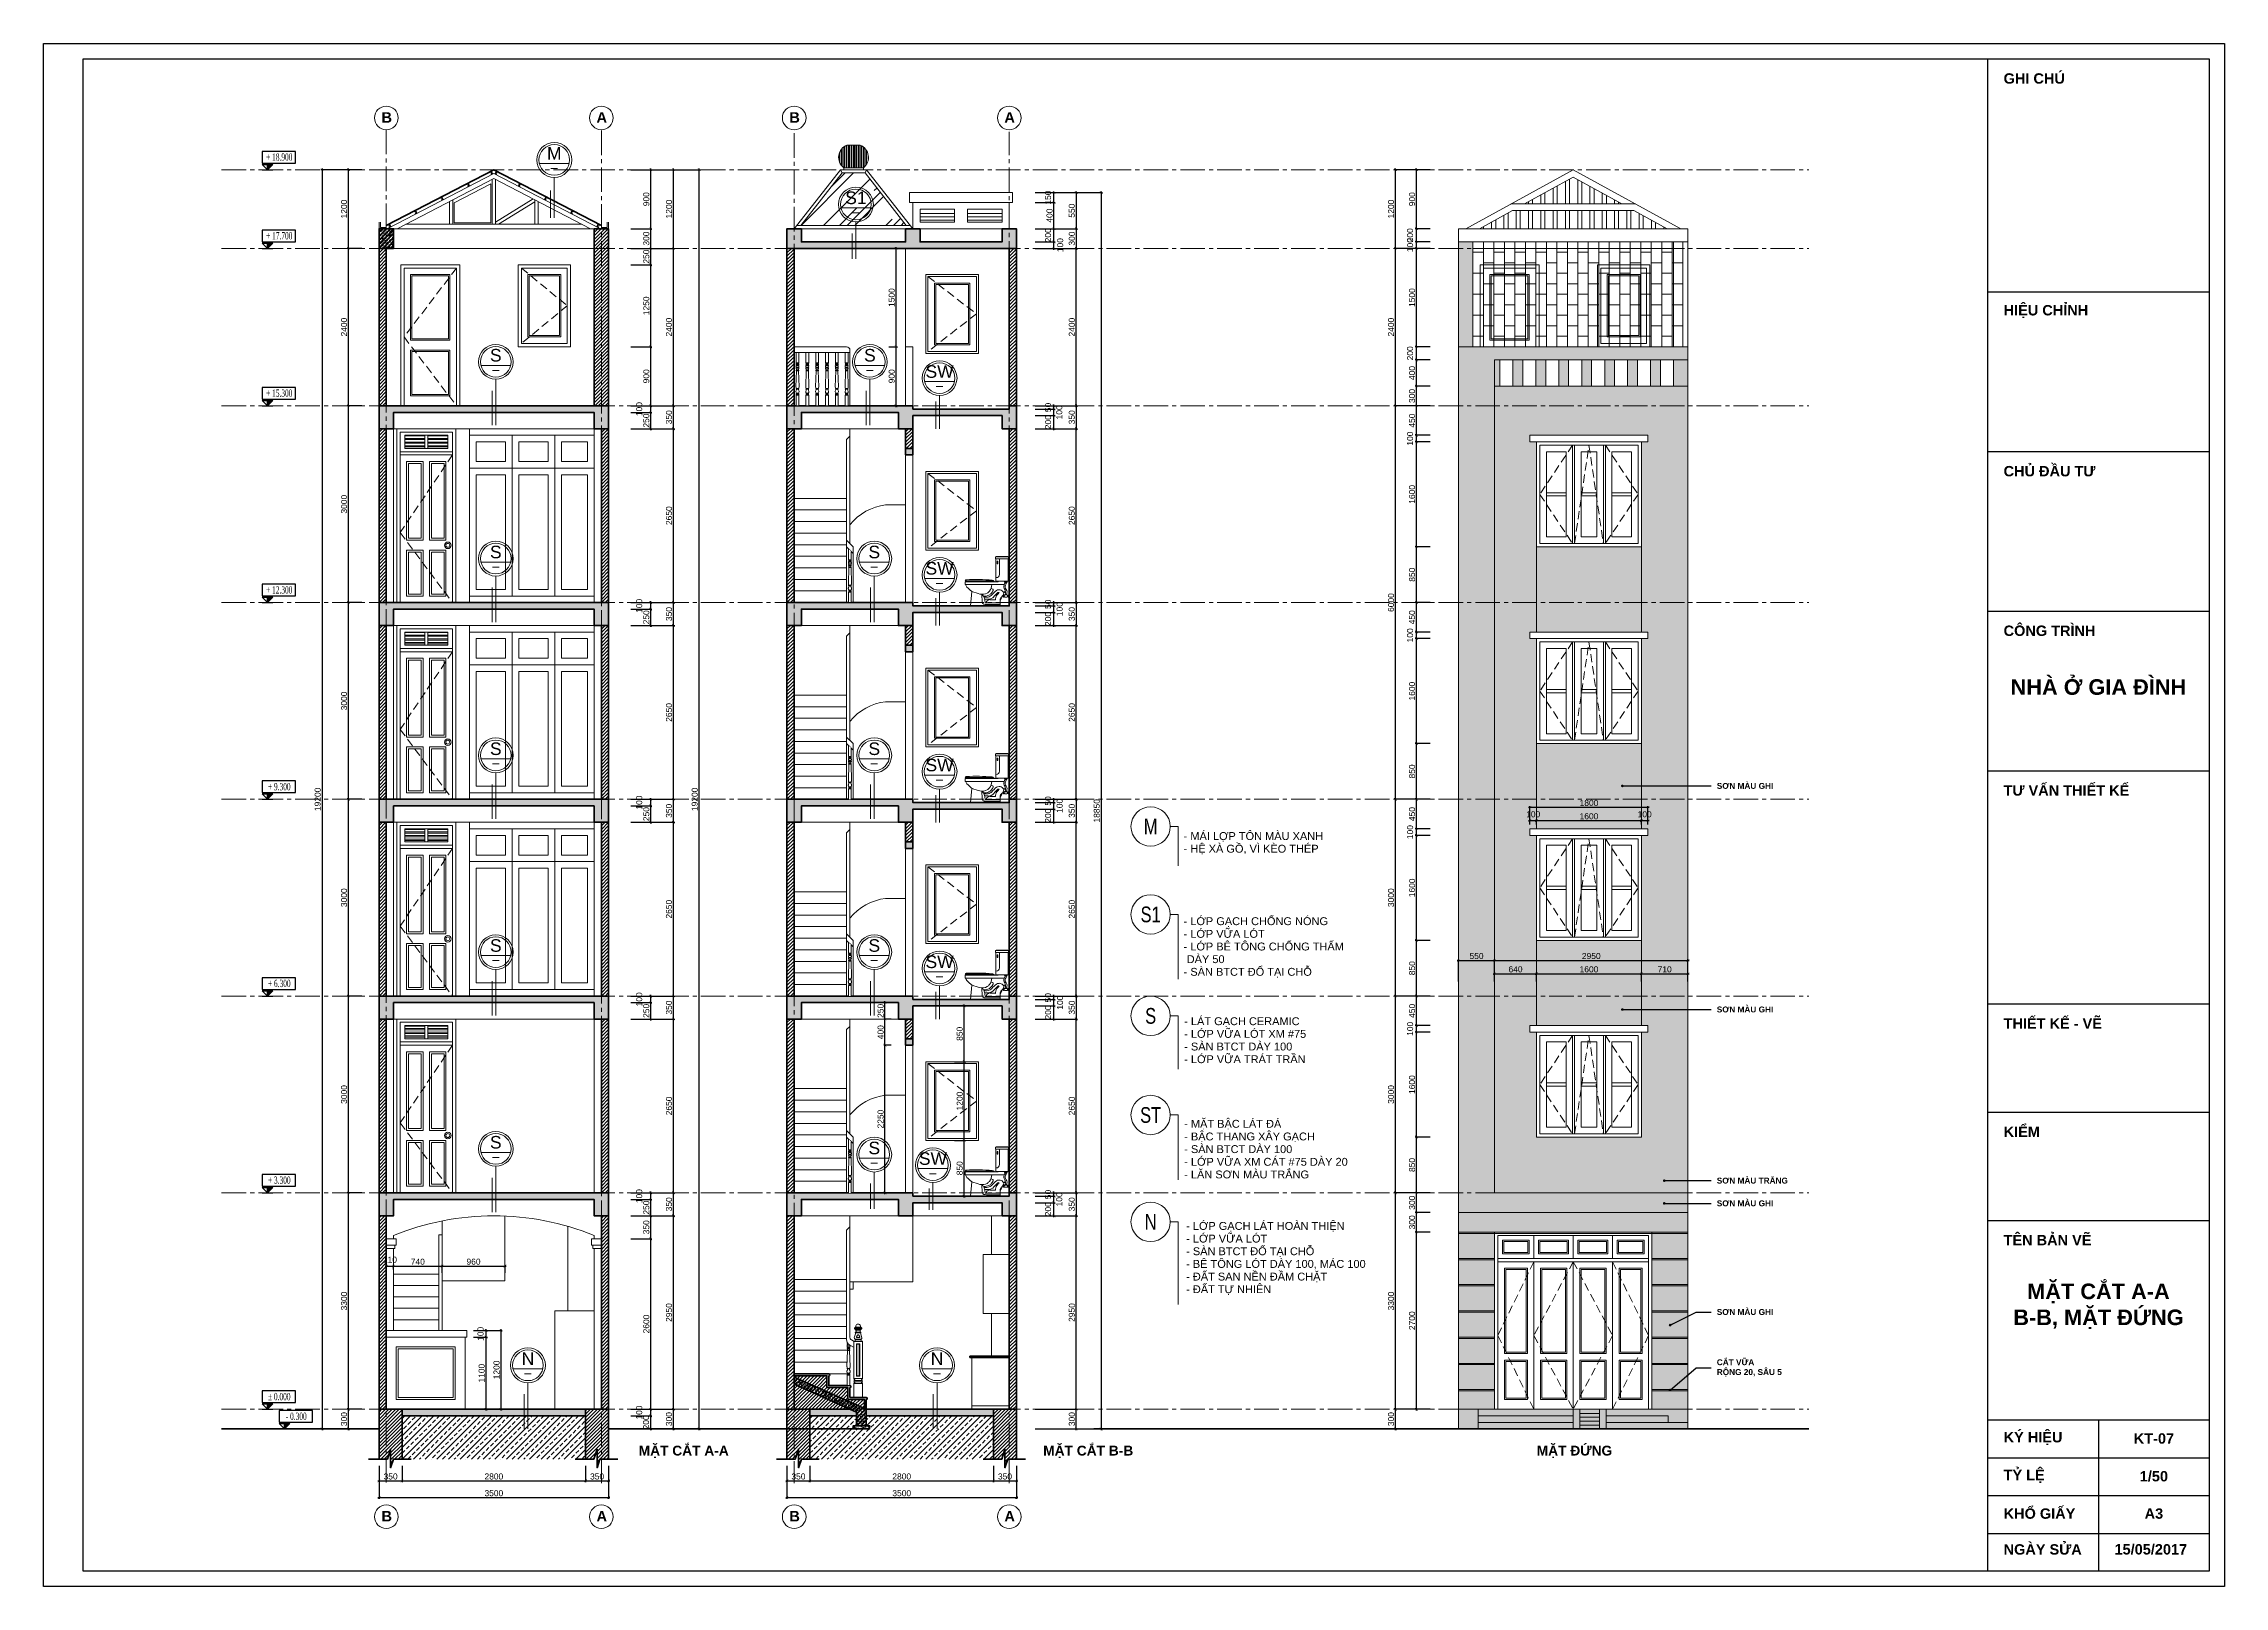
# Model space of a CAD drawing. Header units: millimetres. Extents: x 522695 to 636011, y 461124 to 505319.
# Drawn here: x 582372 to 615636, y 472365 to 495887 of the extents above; entities that cross this region are included whole.
import ezdxf
from ezdxf.enums import TextEntityAlignment as Align
from ezdxf.xclip import XClip

# ---------------------------------------------------------------- set-up
doc = ezdxf.new("R2010")
doc.units = ezdxf.units.MM
doc.header["$LTSCALE"] = 500
doc.header["$MEASUREMENT"] = 0
doc.header["$XCLIPFRAME"] = 0
doc.linetypes.add('CENTER2', pattern=[1.125, 0.75, -0.125, 0.125, -0.125])
doc.linetypes.add('DASHED2', pattern=[0.375, 0.25, -0.125])
doc.layers.get('0').update_dxf_attribs({"linetype": 'CONTINUOUS'})
doc.layers.get('DEFPOINTS').update_dxf_attribs({"color": 250, "linetype": 'CONTINUOUS'})
for name, color, linetype, lineweight in [('DH_CAT', 3, 'CONTINUOUS', 35), ('DH_HATCH', 250, 'CONTINUOUS', 5), ('DH_KHUAT', 149, 'DASHED2', 9), ('DH_KTHUOC', 8, 'CONTINUOUS', 5), ('DH_NETMANH', 9, 'CONTINUOUS', 5), ('DH_NOITHAT', 252, 'CONTINUOUS', 9), ('DH_TEXT', 4, 'CONTINUOUS', 13), ('DH_THAY', 4, 'CONTINUOUS', 13), ('DH_TRUC', 251, 'CENTER2', 5), ('TEXT', 3, 'CONTINUOUS', 25)]:
    doc.layers.add(name, color=color, linetype=linetype, lineweight=lineweight)
doc.layers.add('E_Thay', color=33, linetype='CONTINUOUS')
doc.layers.add('IN', color=5, linetype='CONTINUOUS')
doc.styles.add('arial', font='arial.ttf')
doc.styles.add('DH_ARIAL_B', font='arialbd.ttf')
doc.styles.add('DH_KITHUOC', font='arial.ttf')
doc.styles.add('ROMANSssss', font='vntimeh.shx', dxfattribs={"width": 0.55})
doc.dimstyles.new('DH_100s', dxfattribs={"dimtxt": 230, "dimasz": 100, "dimexe": 50, "dimexo": 0, "dimgap": 50, "dimtad": 1, "dimdec": 0, "dimzin": 0, "dimdsep": 46, "dimtxsty": 'DH_KITHUOC', "dimblk1": 'ARCHTICK', "dimblk2": 'ARCHTICK', "dimsah": 1, "dimcen": 90, "dimdle": 50, "dimclrd": 8, "dimclre": 8, "dimclrt": 4, "dimadec": 0, "dimazin": 0, "dimtfac": 100, "dimtdec": 0, "dimtofl": 0, "dimtmove": 2, "dimatfit": 3, "dimldrblk": 'ARCHTICK', "dimfxl": 1, "dimtolj": 2, "dimtzin": 0, "dimarcsym": 0})

msp = doc.modelspace()

# ---------------------------------------------------------------- texts
at = {"layer": 'DH_TEXT', "style": 'DH_ARIAL_B'}
for s, p in [('B', (587525.2, 494681.9)), ('A', (590805.2, 494681.9)), ('B', (593746.6, 494681.9)), ('A', (597026.6, 494681.9)), ('B', (587525.2, 473354.4)), ('A', (590805.2, 473354.4)), ('B', (593746.6, 473354.4)), ('A', (597026.6, 473354.4))]:
    msp.add_text(s, height=160, dxfattribs=at).set_placement(p)
at = {"layer": 'DH_TEXT', "style": 'arial', "width": 0.75}
for s, p in [('M', (599258.2, 483950.7)), ('S1', (599258.2, 482610.2)), ('S', (599258.2, 481062.9)), ('ST', (599258.2, 479551.9)), ('N', (599258.2, 477922.2))]:
    msp.add_text(s, height=240, dxfattribs=at).set_placement(p, align=Align.MIDDLE_CENTER)
at = {"layer": 'DH_TEXT', "style": 'DH_ARIAL_B'}
for s, insert, char_height, width, attachment_point in [('SƠN MÀU GHI', (607893.5, 484569.1), 90, 1213.341, 4), ('SƠN MÀU GHI', (607893.5, 481160.1), 90, 1213.341, 4), ('SƠN MÀU TRẮNG', (607893.5, 478550.6), 90, 1213.341, 4), ('SƠN MÀU GHI', (607893.5, 478204.6), 90, 1213.341, 4), ('MẶT CẮT A-A\\PB-B, MẶT ĐỨNG', (613715.1, 476634.2), 237.6, 2900.018, 5), ('SƠN MÀU GHI', (607893.5, 476547.6), 90, 1213.341, 4), ('CẮT VỮA \\PRỘNG 20, SÂU 5', (607893.5, 475695.6), 90, 1213.341, 4), ('KT-07', (614561, 474618.5), 158.4, 1249.003, 5), ('MẶT CẮT A-A', (592135.8, 474415.1), 150, 2416.682, 5), ('MẶT CẮT B-B', (598306, 474415.1), 150, 2416.682, 5), ('MẶT ĐỨNG', (605722.7, 474415.1), 150, 2416.682, 5)]:
    msp.add_mtext(s, dxfattribs=dict(at, insert=insert, char_height=char_height, width=width, attachment_point=attachment_point))
at = {"layer": 'DH_TEXT', "ltscale": 0.5, "char_height": 120, "width": 2980.475, "attachment_point": 4, "line_spacing_factor": 0.965075, "style": 'arial'}
for s, insert in [('- MÁI LỢP TÔN MÀU XANH\\P- HỆ XÀ GỒ, VÌ KÈO THÉP', (599761.3, 483695.1)), ('- LỚP GẠCH CHỐNG NÓNG\\P- LỚP VỮA LÓT\\P- LỚP BÊ TÔNG CHỐNG THẤM \\P DÀY 50\\P- SÀN BTCT ĐỔ TẠI CHỖ', (599761.3, 482107.6)), ('- LÁT GẠCH CERAMIC\\P- LỚP VỮA LÓT XM #75\\P- SÀN BTCT DÀY 100\\P- LỚP VỮA TRÁT TRẦN', (599769.9, 480691.4)), ('- MẶT BẬC LÁT ĐÁ\\P- BẬC THANG XÂY GẠCH\\P- SÀN BTCT DÀY 100\\P- LỚP VỮA XM CÁT #75 DÀY 20\\P- LĂN SƠN MÀU TRẮNG', (599769.9, 479030.4)), ('- LỚP GẠCH LÁT HOÀN THIỆN\\P- LỚP VỮA LÓT\\P- SÀN BTCT ĐỔ TẠI CHỖ\\P- BÊ TÔNG LÓT DÀY 100, MÁC 100\\P- ĐẤT SAN NỀN ĐẦM CHẶT\\P- ĐẤT TỰ NHIÊN', (599799.4, 477364.7))]:
    msp.add_mtext(s, dxfattribs=dict(at, insert=insert))

# ---------------------------------------------------------------- blocks, each defined once
blk = doc.blocks.new('*U320')
at = {"ltscale": 100}
blk.add_wipeout([(138, 0), (590, 0), (569, 217), (569, 219), (583, 229), (587, 232), (592, 236), (594, 238), (597, 240), (600, 243), (603, 245), (607, 249), (611, 253), (615, 256), (618, 259), (621, 261), (625, 265), (629, 268), (632, 271), (634, 273), (637, 276), (639, 279), (642, 282), (644, 285), (647, 288), (649, 291), (651, 294), (654, 297), (655, 300), (657, 303), (660, 308), (663, 312), (665, 317), (667, 320), (668, 323), (669, 324), (672, 324), (673, 325), (673, 326), (673, 359), (672, 364), (670, 367), (666, 368), (663, 368), (663, 374), (666, 374), (669, 376), (670, 378), (670, 380), (668, 382), (660, 382), (664, 384), (665, 386), (665, 390), (665, 392), (663, 394), (660, 395), (655, 396), (648, 397), (612, 399), (591, 399), (558, 400), (503, 400), (478, 400), (455, 400), (443, 400), (417, 399), (394, 399), (376, 398), (349, 397), (325, 395), (307, 394), (285, 393), (266, 392), (259, 391), (256, 390), (255, 390), (253, 387), (248, 387), (246, 385), (246, 385), (242, 379), (236, 379), (233, 378), (231, 375), (230, 373), (228, 368), (174, 368), (171, 369), (170, 370), (169, 372), (168, 373), (168, 374), (166, 375), (200, 375), (202, 376), (202, 376), (202, 377), (202, 430), (204, 430), (205, 432), (205, 433), (205, 715), (209, 715), (210, 715), (210, 716), (210, 742), (210, 743), (209, 744), (208, 745), (207, 745), (200, 745), (200, 747), (200, 748), (199, 749), (198, 750), (197, 750), (23, 750), (21, 749), (20, 748), (20, 747), (20, 747), (20, 745), (13, 745), (12, 745), (11, 744), (10, 743), (10, 742), (10, 716), (10, 715), (11, 715), (11, 715), (15, 715), (15, 375), (30, 375), (30, 365), (30, 364), (31, 363), (32, 362), (33, 362), (34, 362), (39, 362), (39, 353), (39, 352), (39, 352), (40, 352), (45, 341), (47, 337), (49, 332), (51, 330), (52, 327), (53, 323), (55, 320), (56, 317), (57, 314), (58, 311), (58, 308), (59, 305), (60, 301), (60, 295), (60, 289), (59, 281), (58, 275), (56, 269), (54, 264), (52, 259), (49, 254), (47, 250), (44, 243), (41, 238), (39, 232), (37, 227), (36, 222), (35, 217), (34, 211), (34, 203), (35, 197), (35, 193), (36, 186), (38, 180), (39, 175), (37, 175), (36, 173), (36, 170), (34, 170), (32, 170), (31, 166), (31, 164), (27, 160), (15, 160), (0, 175), (0, 124), (15, 139), (27, 139), (29, 137), (32, 135), (36, 134), (43, 134), (67, 134), (71, 136), (74, 137), (75, 139), (80, 139), (81, 135), (81, 135), (82, 134), (89, 135), (89, 135), (90, 135), (90, 139), (90, 142), (92, 150), (90, 158), (90, 161), (89, 165), (89, 166), (87, 166), (83, 166), (82, 166), (81, 165), (80, 163), (80, 161), (80, 160), (75, 160), (74, 163), (73, 164), (72, 164), (72, 166), (72, 167), (71, 170), (71, 170), (69, 170), (69, 170), (67, 170), (67, 172), (67, 172), (66, 175), (66, 175), (66, 175), (64, 175), (61, 184), (60, 188), (59, 192), (58, 197), (58, 201), (57, 205), (57, 210), (57, 214), (58, 220), (59, 224), (60, 228), (63, 229), (62, 233), (66, 221), (67, 216), (69, 211), (69, 211), (71, 207), (74, 206), (76, 205), (80, 204), (82, 202), (84, 199), (85, 192), (86, 186), (87, 183), (89, 179), (90, 175), (98, 160), (101, 154), (104, 147), (107, 140), (111, 133), (114, 126), (118, 117), (121, 112), (125, 103), (128, 96), (132, 88), (135, 81), (138, 74)], dxfattribs=at)
for p, q in [((10, 742), (10, 716)), ((11, 715), (209, 715)), ((13, 745), (207, 745)), ((15, 715), (15, 375)), ((20, 747), (20, 745)), ((23, 750), (197, 750)), ((25, 750), (195, 750)), ((147, 715), (147, 480)), ((175, 680), (185, 680)), ((175, 680), (175, 640)), ((185, 668), (175, 668)), ((175, 668), (185, 640)), ((200, 747), (200, 745)), ((205, 715), (205, 680)), ((205, 680), (205, 433)), ((210, 742), (210, 716)), ((15, 375), (200, 375)), ((30, 375), (30, 365)), ((33, 362), (41, 362)), ((39, 362), (39, 353)), ((40, 352), (63, 352)), ((41, 362), (62, 362)), ((55, 375), (70, 375)), ((61, 375), (166, 375)), ((62, 362), (69, 362)), ((64, 362), (64, 353)), ((72, 375), (72, 365)), ((168, 374), (170, 370)), ((174, 368), (277, 368)), ((175, 640), (185, 640)), ((200, 430), (202, 430)), ((202, 430), (202, 377)), ((231, 375), (228, 368)), ((242, 379), (236, 379)), ((246, 385), (242, 379)), ((258, 387), (252, 387)), ((254, 387), (252, 387)), ((257, 380), (252, 368)), ((255, 390), (253, 387)), ((263, 382), (258, 368)), ((260, 374), (666, 374)), ((263, 382), (666, 382)), ((277, 368), (665, 368)), ((673, 359), (673, 326)), ((0, 175), (15, 160)), ((0, 124), (15, 139)), ((15, 160), (27, 160)), ((15, 160), (15, 139)), ((15, 139), (27, 139)), ((26, 156), (26, 144)), ((31, 167), (31, 166)), ((31, 166), (31, 164)), ((34, 170), (69, 170)), ((36, 172), (36, 170)), ((36, 166), (67, 166)), ((36, 134), (67, 134)), ((39, 175), (64, 175)), ((67, 172), (67, 170)), ((72, 167), (72, 166)), ((72, 166), (72, 164)), ((75, 160), (80, 160)), ((75, 139), (80, 139)), ((669, 324), (76, 324)), ((77, 156), (77, 144)), ((81, 158), (90, 158)), ((81, 142), (90, 142)), ((82, 166), (89, 166)), ((82, 134), (89, 134)), ((98, 160), (138, 74)), ((367, 45), (138, 45)), ((314, 22), (138, 22)), ((590, 0), (138, 0)), ((208, 96), (208, 106)), ((292, 92), (213, 92)), ((281, 262), (251, 255)), ((298, 103), (293, 92)), ((311, 101), (307, 92)), ((307, 92), (307, 92)), ((321, 101), (374, 101)), ((590, 0), (569, 217)), ((659, 324), (672, 324))]:
    blk.add_line(p, q)
blk.add_lwpolyline([(84, 199, 0.098952), (98, 160, 0.065878), (129, 126, -0.221091), (138, 106), (138, 0)], format="xyb")
blk.add_circle((251, 381), 3.11)
for centre, radius, start, end in [((13, 742), 3, 90, 180), ((11, 716), 1, 180, 270), ((23, 747), 3, 90, 180), ((197, 747), 3, 0, 90), ((207, 742), 3, 0, 90), ((209, 716), 1, 270, 0), ((33, 365), 3, 180, 270), ((40, 353), 1, 180, 270), ((63, 353), 1, 270, 0), ((69, 365), 3, 270, 0), ((200, 482), 52.2, 182.3875, 270.3916), ((166, 373), 1.75, 32.0054, 90), ((174, 372), 4.37, 212.0054, 270), ((200, 377), 2, 270, 0), ((202, 433), 3, 270, 0), ((236, 374), 5, 90, 159.712), ((250, 382), 5, 74.2134, 149.3941), ((253, 382), 5, 336.3562, 74.2134), ((259, 386), 5, 104.4116, 137.2665), ((503, -2783), 3184, 87.289, 94.4112), ((258, 382), 5, 0, 89.7439), ((459, -439), 858, 76.3772, 76.9571), ((659, 389), 6.85, 284.2835, 64.8868), ((665, 359), 8.74, 0, 90), ((666, 378), 3.93, 270, 90), ((36, 156), 10, 90, 180), ((36, 144), 10, 180, 270), ((34, 167), 3, 90, 180), ((39, 172), 3, 90, 180), ((601, 383), 560, 195.595, 198.0722), ((64, 172), 3, 0, 90), ((67, 156), 10, 0, 90), ((67, 144), 10, 270, 0), ((69, 167), 3, 0, 90), ((96, 150), 17.7, 152.4267, 207.5733), ((82, 164), 1, 90, 180), ((82, 135), 1, 180, 270), ((89, 164), 1, 0, 90), ((89, 135), 1, 270, 0), ((74, 150), 17.7, 332.4267, 27.5733), ((159, 179), 65.4, 55.7743, 93.0004), ((160, 201), 4.37, 87.1776, 215.6396), ((242, 260), 105, 215.6396, 229.8681), ((159, 179), 26.2, 59.1795, 87.1776), ((-189, -225), 560, 40.7649, 49.7793), ((112, 106), 96.2, 0, 49.8681), ((-189, -225), 599, 40.7649, 50.023), ((213, 96), 4.37, 180, 270), ((321, 214), 114, 220.7649, 270), ((254, 245), 10, 103.4438, 196.4871), ((350, 253), 122, 225.6111, 255.7635), ((307, 52), 39.6, 353.9037, 90.1381), ((310, 583), 447, 305.4923, 312.4773), ((570, 217), 1.75, 125.4923, 185.7201), ((491, 409), 197, 307.7414, 334.5983), ((672, 326), 1.75, 270, 0)]:
    blk.add_arc(centre, radius, start, end)
for points, knots in [([(185, 680), (185, 680), (185, 680), (185, 667), (185, 653), (185, 640)], [50.051226, 50.051226, 50.051226, 50.051226, 50.275506, 50.275506, 89.963778, 89.963778, 89.963778, 89.963778]), ([(392, 147), (369, 147), (359, 148), (330, 154), (321, 158), (306, 166), (299, 170), (287, 178), (281, 183), (272, 193), (267, 198), (261, 206), (259, 209), (256, 214), (255, 215), (254, 218), (253, 219), (252, 222), (251, 223), (250, 227), (248, 229), (246, 235), (245, 239), (244, 242)], [226.25608, 226.25608, 226.25608, 226.25608, 238.286793, 238.286793, 264.05718, 264.05718, 284.008558, 284.008558, 303.959935, 303.959935, 320.234894, 320.234894, 330.201292, 330.201292, 334.533067, 334.533067, 338.098792, 338.098792, 341.664517, 341.664517, 348.795967, 348.795967, 358.436466, 358.436466, 358.436466, 358.436466]), ([(420, 173), (414, 108), (414, 58), (408, 32), (369, 20), (314, 22)], [3.251032, 3.251032, 3.251032, 3.251032, 91.799106, 181.128262, 215.896542, 215.896542, 215.896542, 215.896542])]:
    blk.add_open_spline(points, degree=3, knots=knots)
for points in [[(40, 352), (60, 284), (34, 215), (39, 175)], [(63, 352), (83, 284), (57, 215), (64, 175)], [(69, 211), (71, 207), (80, 204), (83, 199)], [(81, 164), (80, 162), (81, 158)], [(81, 135), (80, 138), (81, 142)], [(155, 245), (123, 239), (97, 220), (84, 199)], [(90, 164), (90, 162), (90, 158)], [(90, 135), (90, 138), (90, 142)], [(569, 219), (337, 194), (302, 225), (263, 324)], [(320, 134), (361, 132), (386, 136)], [(416, 173), (388, 141), (376, 108), (367, 45)]]:
    blk.add_spline(points, degree=3)
blk = doc.blocks.new('KHUNGTEN_A3')
at = {"color": 3}
blk.add_lwpolyline([(0, 14850), (21000, 14850), (21000, 0), (0, 0)], close=True, dxfattribs=at)
blk.add_lwpolyline([(380, 14704), (20854, 14704), (20854, 146), (380, 146)], close=True)
for points in [[(18720, 14704), (18720, 146)], [(18720, 12461), (20854, 12461)], [(18720, 10924), (20854, 10924)], [(18720, 9388), (20854, 9388)], [(18720, 7851), (20854, 7851)], [(18720, 5608), (20854, 5608)], [(18720, 4566), (20854, 4566)], [(18720, 3523), (20854, 3523)], [(18720, 1602), (20854, 1602)], [(19787, 1602), (19787, 146)], [(18720, 1238), (20854, 1238)], [(18720, 874), (20854, 874)], [(18720, 510), (20854, 510)]]:
    blk.add_lwpolyline(points)
at = {"layer": 'DH_TEXT', "style": 'DH_ARIAL_B'}
for s, insert, char_height, width, attachment_point in [('GHI CHÚ', (18874, 14514), 100, 1830.82, 4), ('HIỆU CHỈNH', (18874, 12271), 100, 1830.82, 4), ('CHỦ ĐẦU TƯ', (18874, 10734), 100, 1830.82, 4), ('CÔNG TRÌNH', (18874, 9198), 100, 1830.82, 4), ('NHÀ Ở GIA ĐÌNH', (19787, 8656), 150, 1830.82, 5), ('TƯ VẤN THIẾT KẾ', (18874, 7661), 100, 1830.82, 4), ('THIẾT KẾ - VẼ', (18874, 5418), 100, 1830.82, 4), ('KIỂM', (18874, 4376), 100, 1830.82, 4), ('TÊN BẢN VẼ', (18874, 3333), 100, 1830.82, 4), ('KÝ HIỆU', (18874, 1423), 100, 788.51, 4), ('TỶ LỆ', (18874, 1059), 100, 788.51, 4), ('1/50', (20321, 1059), 100, 788.51, 5), ('KHỔ GIẤY', (18874, 700), 100, 788.51, 4), ('A3', (20321, 700), 100, 788.51, 5), ('NGÀY SỬA', (18874, 355), 100, 788.51, 4), ('15/05/2017', (19942, 355), 100, 788.51, 4)]:
    blk.add_mtext(s, dxfattribs=dict(at, insert=insert, char_height=char_height, width=width, attachment_point=attachment_point))
blk = doc.blocks.new('CosSan')
at = {"lineweight": 25}
blk.add_hatch(color=8, dxfattribs=at).paths.add_polyline_path([(160, 160), (0, 160), (0, 0)])
at = {"color": 8, "lineweight": 25}
blk.add_line((0, 0), (0, 160), dxfattribs=at)
blk.add_lwpolyline([(0, 0), (-160, 160), (160, 160)], close=True, dxfattribs=at)
at = {"color": 8}
blk.add_wipeout([(-161, 550), (-161, 200), (839, 200), (839, 550)], dxfattribs=at).dxf.layer = 'E_Thay'
at = {"color": 8, "lineweight": 25}
blk.add_line((-160, 0), (160, 0), dxfattribs=at)
blk.add_lwpolyline([(-161, 200), (839, 200), (839, 550), (-161, 550)], close=True, dxfattribs=at)
at = {"layer": 'E_Thay', "color": 8, "lineweight": 25}
blk.add_line((-160, 160), (160, 160), dxfattribs=at)
at = {"style": 'ROMANSssss', "width": 0.55}
blk.add_attdef('%%P0,000', text='', height=220, dxfattribs=at).set_placement((353, 271), align=Align.CENTER)
blk = doc.blocks.new('_ARCHTICK')
at = {"color": 0, "linetype": 'ByBlock', "const_width": 0.15}
blk.add_lwpolyline([(-0.5, -0.5), (0.5, 0.5)], dxfattribs=at)
blk = doc.blocks.new('*D311')
at = {"layer": 'DEFPOINTS', "color": 0, "transparency": 16777216}
for p in [(587022, 475065), (587225, 475065), (587225, 474765)]:
    blk.add_point(p, dxfattribs=at)
at = {"layer": 'DH_KTHUOC', "color": 8, "lineweight": -2, "transparency": 16777216}
for p, q in [((587225, 475065), (587002, 475065)), ((587022, 474745), (587022, 475085)), ((587225, 474765), (587002, 474765))]:
    blk.add_line(p, q, dxfattribs=at)
at = {"layer": 'DH_KTHUOC', "color": 8, "lineweight": -2, "transparency": 16777216, "xscale": 40, "yscale": 40, "zscale": 40}
for p, rotation in [((587022, 475065), 90), ((587022, 474765), 270)]:
    blk.add_blockref('_ARCHTICK', p, dxfattribs=dict(at, rotation=rotation))
at = {"layer": 'DH_KTHUOC', "color": 4, "transparency": 16777216, "insert": (586955, 474915), "char_height": 92, "attachment_point": 5, "rotation": 90, "style": 'DH_KITHUOC'}
blk.add_mtext('\\A2;300', dxfattribs=at)
blk = doc.blocks.new('*D312')
at = {"layer": 'DEFPOINTS', "color": 0, "transparency": 16777216}
for p in [(587022, 478365), (587225, 478365), (587225, 475065)]:
    blk.add_point(p, dxfattribs=at)
at = {"layer": 'DH_KTHUOC', "color": 8, "lineweight": -2, "transparency": 16777216}
for p, q in [((587225, 478365), (587002, 478365)), ((587022, 475045), (587022, 478385)), ((587225, 475065), (587002, 475065))]:
    blk.add_line(p, q, dxfattribs=at)
at = {"layer": 'DH_KTHUOC', "color": 8, "lineweight": -2, "transparency": 16777216, "xscale": 40, "yscale": 40, "zscale": 40}
for p, rotation in [((587022, 478365), 90), ((587022, 475065), 270)]:
    blk.add_blockref('_ARCHTICK', p, dxfattribs=dict(at, rotation=rotation))
at = {"layer": 'DH_KTHUOC', "color": 4, "transparency": 16777216, "insert": (586955, 476715), "char_height": 92, "attachment_point": 5, "rotation": 90, "style": 'DH_KITHUOC'}
blk.add_mtext('\\A2;3300', dxfattribs=at)
blk = doc.blocks.new('*D313')
at = {"layer": 'DEFPOINTS', "color": 0, "transparency": 16777216}
for p in [(587022, 481365), (587225, 481365), (587225, 478365)]:
    blk.add_point(p, dxfattribs=at)
at = {"layer": 'DH_KTHUOC', "color": 8, "lineweight": -2, "transparency": 16777216}
for p, q in [((587225, 481365), (587002, 481365)), ((587022, 478345), (587022, 481385)), ((587225, 478365), (587002, 478365))]:
    blk.add_line(p, q, dxfattribs=at)
at = {"layer": 'DH_KTHUOC', "color": 8, "lineweight": -2, "transparency": 16777216, "xscale": 40, "yscale": 40, "zscale": 40}
for p, rotation in [((587022, 481365), 90), ((587022, 478365), 270)]:
    blk.add_blockref('_ARCHTICK', p, dxfattribs=dict(at, rotation=rotation))
at = {"layer": 'DH_KTHUOC', "color": 4, "transparency": 16777216, "insert": (586955, 479865), "char_height": 92, "attachment_point": 5, "rotation": 90, "style": 'DH_KITHUOC'}
blk.add_mtext('\\A2;3000', dxfattribs=at)
blk = doc.blocks.new('*D314')
at = {"layer": 'DEFPOINTS', "color": 0, "transparency": 16777216}
for p in [(587022, 484365), (587225, 484365), (587225, 481365)]:
    blk.add_point(p, dxfattribs=at)
at = {"layer": 'DH_KTHUOC', "color": 8, "lineweight": -2, "transparency": 16777216}
for p, q in [((587225, 484365), (587002, 484365)), ((587022, 481345), (587022, 484385)), ((587225, 481365), (587002, 481365))]:
    blk.add_line(p, q, dxfattribs=at)
at = {"layer": 'DH_KTHUOC', "color": 8, "lineweight": -2, "transparency": 16777216, "xscale": 40, "yscale": 40, "zscale": 40}
for p, rotation in [((587022, 484365), 90), ((587022, 481365), 270)]:
    blk.add_blockref('_ARCHTICK', p, dxfattribs=dict(at, rotation=rotation))
at = {"layer": 'DH_KTHUOC', "color": 4, "transparency": 16777216, "insert": (586955, 482865), "char_height": 92, "attachment_point": 5, "rotation": 90, "style": 'DH_KITHUOC'}
blk.add_mtext('\\A2;3000', dxfattribs=at)
blk = doc.blocks.new('*D315')
at = {"layer": 'DEFPOINTS', "color": 0, "transparency": 16777216}
for p in [(587022, 487365), (587225, 487365), (587225, 484365)]:
    blk.add_point(p, dxfattribs=at)
at = {"layer": 'DH_KTHUOC', "color": 8, "lineweight": -2, "transparency": 16777216}
for p, q in [((587225, 487365), (587002, 487365)), ((587022, 484345), (587022, 487385)), ((587225, 484365), (587002, 484365))]:
    blk.add_line(p, q, dxfattribs=at)
at = {"layer": 'DH_KTHUOC', "color": 8, "lineweight": -2, "transparency": 16777216, "xscale": 40, "yscale": 40, "zscale": 40}
for p, rotation in [((587022, 487365), 90), ((587022, 484365), 270)]:
    blk.add_blockref('_ARCHTICK', p, dxfattribs=dict(at, rotation=rotation))
at = {"layer": 'DH_KTHUOC', "color": 4, "transparency": 16777216, "insert": (586955, 485865), "char_height": 92, "attachment_point": 5, "rotation": 90, "style": 'DH_KITHUOC'}
blk.add_mtext('\\A2;3000', dxfattribs=at)
blk = doc.blocks.new('*D316')
at = {"layer": 'DEFPOINTS', "color": 0, "transparency": 16777216}
for p in [(587022, 492765), (587225, 492765), (587225, 490365)]:
    blk.add_point(p, dxfattribs=at)
at = {"layer": 'DH_KTHUOC', "color": 8, "lineweight": -2, "transparency": 16777216}
for p, q in [((587225, 492765), (587002, 492765)), ((587022, 490345), (587022, 492785)), ((587225, 490365), (587002, 490365))]:
    blk.add_line(p, q, dxfattribs=at)
at = {"layer": 'DH_KTHUOC', "color": 8, "lineweight": -2, "transparency": 16777216, "xscale": 40, "yscale": 40, "zscale": 40}
for p, rotation in [((587022, 492765), 90), ((587022, 490365), 270)]:
    blk.add_blockref('_ARCHTICK', p, dxfattribs=dict(at, rotation=rotation))
at = {"layer": 'DH_KTHUOC', "color": 4, "transparency": 16777216, "insert": (586955, 491565), "char_height": 92, "attachment_point": 5, "rotation": 90, "style": 'DH_KITHUOC'}
blk.add_mtext('\\A2;2400', dxfattribs=at)
blk = doc.blocks.new('*D317')
at = {"layer": 'DEFPOINTS', "color": 0, "transparency": 16777216}
for p in [(587022, 493965), (587225, 493965), (587225, 492765)]:
    blk.add_point(p, dxfattribs=at)
at = {"layer": 'DH_KTHUOC', "color": 8, "lineweight": -2, "transparency": 16777216}
for p, q in [((587022, 492745), (587022, 493985)), ((587225, 493965), (587002, 493965)), ((587225, 492765), (587002, 492765))]:
    blk.add_line(p, q, dxfattribs=at)
at = {"layer": 'DH_KTHUOC', "color": 8, "lineweight": -2, "transparency": 16777216, "xscale": 40, "yscale": 40, "zscale": 40}
for p, rotation in [((587022, 493965), 90), ((587022, 492765), 270)]:
    blk.add_blockref('_ARCHTICK', p, dxfattribs=dict(at, rotation=rotation))
at = {"layer": 'DH_KTHUOC', "color": 4, "transparency": 16777216, "insert": (586955, 493365), "char_height": 92, "attachment_point": 5, "rotation": 90, "style": 'DH_KITHUOC'}
blk.add_mtext('\\A2;1200', dxfattribs=at)
blk = doc.blocks.new('*D318')
at = {"layer": 'DEFPOINTS', "color": 0, "transparency": 16777216}
for p in [(587225, 493965), (586619, 474765), (587225, 474765)]:
    blk.add_point(p, dxfattribs=at)
at = {"layer": 'DH_KTHUOC', "color": 8, "lineweight": -2, "transparency": 16777216}
for p, q in [((586619, 493985), (586619, 474745)), ((587225, 493965), (586599, 493965)), ((587225, 474765), (586599, 474765))]:
    blk.add_line(p, q, dxfattribs=at)
at = {"layer": 'DH_KTHUOC', "color": 8, "lineweight": -2, "transparency": 16777216, "xscale": 40, "yscale": 40, "zscale": 40}
for p, rotation in [((586619, 493965), 90), ((586619, 474765), 270)]:
    blk.add_blockref('_ARCHTICK', p, dxfattribs=dict(at, rotation=rotation))
at = {"layer": 'DH_KTHUOC', "color": 4, "transparency": 16777216, "insert": (586552, 484365), "char_height": 92, "attachment_point": 5, "rotation": 90, "style": 'DH_KITHUOC'}
blk.add_mtext('\\A2;19200', dxfattribs=at)
blk = doc.blocks.new('*D321')
at = {"layer": 'DEFPOINTS', "color": 0, "transparency": 16777216}
for p in [(591327, 474965), (591327, 474765), (591632, 474965)]:
    blk.add_point(p, dxfattribs=at)
at = {"layer": 'DH_KTHUOC', "color": 8, "lineweight": -2, "transparency": 16777216}
for p, q in [((591327, 474965), (591652, 474965)), ((591327, 474765), (591652, 474765)), ((591632, 474745), (591632, 474985))]:
    blk.add_line(p, q, dxfattribs=at)
at = {"layer": 'DH_KTHUOC', "color": 8, "lineweight": -2, "transparency": 16777216, "xscale": 40, "yscale": 40, "zscale": 40}
for p, rotation in [((591632, 474965), 90), ((591632, 474765), 270)]:
    blk.add_blockref('_ARCHTICK', p, dxfattribs=dict(at, rotation=rotation))
at = {"layer": 'DH_KTHUOC', "color": 4, "transparency": 16777216, "insert": (591562, 474865), "char_height": 92, "attachment_point": 5, "rotation": 90, "style": 'DH_KITHUOC'}
blk.add_mtext('\\A2;200', dxfattribs=at)
blk = doc.blocks.new('*D322')
at = {"layer": 'DEFPOINTS', "color": 0, "transparency": 16777216}
for p in [(591327, 475065), (591632, 475065), (591327, 474965)]:
    blk.add_point(p, dxfattribs=at)
at = {"layer": 'DH_KTHUOC', "color": 8, "lineweight": -2, "transparency": 16777216}
for p, q in [((591327, 475065), (591652, 475065)), ((591632, 474945), (591632, 475085)), ((591327, 474965), (591652, 474965))]:
    blk.add_line(p, q, dxfattribs=at)
at = {"layer": 'DH_KTHUOC', "color": 8, "lineweight": -2, "transparency": 16777216, "xscale": 40, "yscale": 40, "zscale": 40}
for p, rotation in [((591632, 475065), 90), ((591632, 474965), 270)]:
    blk.add_blockref('_ARCHTICK', p, dxfattribs=dict(at, rotation=rotation))
at = {"layer": 'DH_KTHUOC', "color": 4, "transparency": 16777216, "insert": (591457, 475015), "char_height": 92, "attachment_point": 5, "rotation": 90, "style": 'DH_KITHUOC'}
blk.add_mtext('\\A2;100', dxfattribs=at)
blk = doc.blocks.new('*D323')
at = {"layer": 'DEFPOINTS', "color": 0, "transparency": 16777216}
for p in [(591327, 478015), (591978, 478015), (591327, 475065)]:
    blk.add_point(p, dxfattribs=at)
at = {"layer": 'DH_KTHUOC', "color": 8, "lineweight": -2, "transparency": 16777216}
for p, q in [((591327, 478015), (591998, 478015)), ((591978, 475045), (591978, 478035)), ((591327, 475065), (591998, 475065))]:
    blk.add_line(p, q, dxfattribs=at)
at = {"layer": 'DH_KTHUOC', "color": 8, "lineweight": -2, "transparency": 16777216, "xscale": 40, "yscale": 40, "zscale": 40}
for p, rotation in [((591978, 478015), 90), ((591978, 475065), 270)]:
    blk.add_blockref('_ARCHTICK', p, dxfattribs=dict(at, rotation=rotation))
at = {"layer": 'DH_KTHUOC', "color": 4, "transparency": 16777216, "insert": (591911, 476540), "char_height": 92, "attachment_point": 5, "rotation": 90, "style": 'DH_KITHUOC'}
blk.add_mtext('\\A2;2950', dxfattribs=at)
blk = doc.blocks.new('*D324')
at = {"layer": 'DEFPOINTS', "color": 0, "transparency": 16777216}
for p in [(591327, 481015), (591978, 481015), (591327, 478365)]:
    blk.add_point(p, dxfattribs=at)
at = {"layer": 'DH_KTHUOC', "color": 8, "lineweight": -2, "transparency": 16777216}
for p, q in [((591327, 481015), (591998, 481015)), ((591978, 478345), (591978, 481035)), ((591327, 478365), (591998, 478365))]:
    blk.add_line(p, q, dxfattribs=at)
at = {"layer": 'DH_KTHUOC', "color": 8, "lineweight": -2, "transparency": 16777216, "xscale": 40, "yscale": 40, "zscale": 40}
for p, rotation in [((591978, 481015), 90), ((591978, 478365), 270)]:
    blk.add_blockref('_ARCHTICK', p, dxfattribs=dict(at, rotation=rotation))
at = {"layer": 'DH_KTHUOC', "color": 4, "transparency": 16777216, "insert": (591911, 479690), "char_height": 92, "attachment_point": 5, "rotation": 90, "style": 'DH_KITHUOC'}
blk.add_mtext('\\A2;2650', dxfattribs=at)
blk = doc.blocks.new('*D325')
at = {"layer": 'DEFPOINTS', "color": 0, "transparency": 16777216}
for p in [(591327, 484015), (591978, 484015), (591327, 481365)]:
    blk.add_point(p, dxfattribs=at)
at = {"layer": 'DH_KTHUOC', "color": 8, "lineweight": -2, "transparency": 16777216}
for p, q in [((591327, 484015), (591998, 484015)), ((591978, 481345), (591978, 484035)), ((591327, 481365), (591998, 481365))]:
    blk.add_line(p, q, dxfattribs=at)
at = {"layer": 'DH_KTHUOC', "color": 8, "lineweight": -2, "transparency": 16777216, "xscale": 40, "yscale": 40, "zscale": 40}
for p, rotation in [((591978, 484015), 90), ((591978, 481365), 270)]:
    blk.add_blockref('_ARCHTICK', p, dxfattribs=dict(at, rotation=rotation))
at = {"layer": 'DH_KTHUOC', "color": 4, "transparency": 16777216, "insert": (591911, 482690), "char_height": 92, "attachment_point": 5, "rotation": 90, "style": 'DH_KITHUOC'}
blk.add_mtext('\\A2;2650', dxfattribs=at)
blk = doc.blocks.new('*D326')
at = {"layer": 'DEFPOINTS', "color": 0, "transparency": 16777216}
for p in [(591327, 487015), (591978, 487015), (591327, 484365)]:
    blk.add_point(p, dxfattribs=at)
at = {"layer": 'DH_KTHUOC', "color": 8, "lineweight": -2, "transparency": 16777216}
for p, q in [((591327, 487015), (591998, 487015)), ((591978, 484345), (591978, 487035)), ((591327, 484365), (591998, 484365))]:
    blk.add_line(p, q, dxfattribs=at)
at = {"layer": 'DH_KTHUOC', "color": 8, "lineweight": -2, "transparency": 16777216, "xscale": 40, "yscale": 40, "zscale": 40}
for p, rotation in [((591978, 487015), 90), ((591978, 484365), 270)]:
    blk.add_blockref('_ARCHTICK', p, dxfattribs=dict(at, rotation=rotation))
at = {"layer": 'DH_KTHUOC', "color": 4, "transparency": 16777216, "insert": (591911, 485690), "char_height": 92, "attachment_point": 5, "rotation": 90, "style": 'DH_KITHUOC'}
blk.add_mtext('\\A2;2650', dxfattribs=at)
blk = doc.blocks.new('*D327')
at = {"layer": 'DEFPOINTS', "color": 0, "transparency": 16777216}
for p in [(591327, 492765), (591978, 492765), (591327, 490365)]:
    blk.add_point(p, dxfattribs=at)
at = {"layer": 'DH_KTHUOC', "color": 8, "lineweight": -2, "transparency": 16777216}
for p, q in [((591327, 492765), (591998, 492765)), ((591978, 490345), (591978, 492785)), ((591327, 490365), (591998, 490365))]:
    blk.add_line(p, q, dxfattribs=at)
at = {"layer": 'DH_KTHUOC', "color": 8, "lineweight": -2, "transparency": 16777216, "xscale": 40, "yscale": 40, "zscale": 40}
for p, rotation in [((591978, 492765), 90), ((591978, 490365), 270)]:
    blk.add_blockref('_ARCHTICK', p, dxfattribs=dict(at, rotation=rotation))
at = {"layer": 'DH_KTHUOC', "color": 4, "transparency": 16777216, "insert": (591911, 491565), "char_height": 92, "attachment_point": 5, "rotation": 90, "style": 'DH_KITHUOC'}
blk.add_mtext('\\A2;2400', dxfattribs=at)
blk = doc.blocks.new('*D328')
at = {"layer": 'DEFPOINTS', "color": 0, "transparency": 16777216}
for p in [(591327, 493065), (591632, 493065), (591327, 492765)]:
    blk.add_point(p, dxfattribs=at)
at = {"layer": 'DH_KTHUOC', "color": 8, "lineweight": -2, "transparency": 16777216}
for p, q in [((591327, 493065), (591652, 493065)), ((591632, 492745), (591632, 493085)), ((591327, 492765), (591652, 492765))]:
    blk.add_line(p, q, dxfattribs=at)
at = {"layer": 'DH_KTHUOC', "color": 8, "lineweight": -2, "transparency": 16777216, "xscale": 40, "yscale": 40, "zscale": 40}
for p, rotation in [((591632, 493065), 90), ((591632, 492765), 270)]:
    blk.add_blockref('_ARCHTICK', p, dxfattribs=dict(at, rotation=rotation))
at = {"layer": 'DH_KTHUOC', "color": 4, "transparency": 16777216, "insert": (591565, 492915), "char_height": 92, "attachment_point": 5, "rotation": 90, "style": 'DH_KITHUOC'}
blk.add_mtext('\\A2;300', dxfattribs=at)
blk = doc.blocks.new('*D329')
at = {"layer": 'DEFPOINTS', "color": 0, "transparency": 16777216}
for p in [(591327, 478265), (591327, 478015), (591632, 478265)]:
    blk.add_point(p, dxfattribs=at)
at = {"layer": 'DH_KTHUOC', "color": 8, "lineweight": -2, "transparency": 16777216}
for p, q in [((591327, 478265), (591652, 478265)), ((591327, 478015), (591652, 478015)), ((591632, 477995), (591632, 478285))]:
    blk.add_line(p, q, dxfattribs=at)
at = {"layer": 'DH_KTHUOC', "color": 8, "lineweight": -2, "transparency": 16777216, "xscale": 40, "yscale": 40, "zscale": 40}
for p, rotation in [((591632, 478265), 90), ((591632, 478015), 270)]:
    blk.add_blockref('_ARCHTICK', p, dxfattribs=dict(at, rotation=rotation))
at = {"layer": 'DH_KTHUOC', "color": 4, "transparency": 16777216, "insert": (591565, 478140), "char_height": 92, "attachment_point": 5, "rotation": 90, "style": 'DH_KITHUOC'}
blk.add_mtext('\\A2;250', dxfattribs=at)
blk = doc.blocks.new('*D330')
at = {"layer": 'DEFPOINTS', "color": 0, "transparency": 16777216}
for p in [(591327, 478365), (591632, 478365), (591327, 478265)]:
    blk.add_point(p, dxfattribs=at)
at = {"layer": 'DH_KTHUOC', "color": 8, "lineweight": -2, "transparency": 16777216}
for p, q in [((591327, 478365), (591652, 478365)), ((591632, 478245), (591632, 478385)), ((591327, 478265), (591652, 478265))]:
    blk.add_line(p, q, dxfattribs=at)
at = {"layer": 'DH_KTHUOC', "color": 8, "lineweight": -2, "transparency": 16777216, "xscale": 40, "yscale": 40, "zscale": 40}
for p, rotation in [((591632, 478365), 90), ((591632, 478265), 270)]:
    blk.add_blockref('_ARCHTICK', p, dxfattribs=dict(at, rotation=rotation))
at = {"layer": 'DH_KTHUOC', "color": 4, "transparency": 16777216, "insert": (591457, 478315), "char_height": 92, "attachment_point": 5, "rotation": 90, "style": 'DH_KITHUOC'}
blk.add_mtext('\\A2;100', dxfattribs=at)
blk = doc.blocks.new('*D331')
at = {"layer": 'DEFPOINTS', "color": 0, "transparency": 16777216}
for p in [(591327, 481265), (591327, 481015), (591632, 481265)]:
    blk.add_point(p, dxfattribs=at)
at = {"layer": 'DH_KTHUOC', "color": 8, "lineweight": -2, "transparency": 16777216}
for p, q in [((591327, 481265), (591652, 481265)), ((591327, 481015), (591652, 481015)), ((591632, 480995), (591632, 481285))]:
    blk.add_line(p, q, dxfattribs=at)
at = {"layer": 'DH_KTHUOC', "color": 8, "lineweight": -2, "transparency": 16777216, "xscale": 40, "yscale": 40, "zscale": 40}
for p, rotation in [((591632, 481265), 90), ((591632, 481015), 270)]:
    blk.add_blockref('_ARCHTICK', p, dxfattribs=dict(at, rotation=rotation))
at = {"layer": 'DH_KTHUOC', "color": 4, "transparency": 16777216, "insert": (591565, 481140), "char_height": 92, "attachment_point": 5, "rotation": 90, "style": 'DH_KITHUOC'}
blk.add_mtext('\\A2;250', dxfattribs=at)
blk = doc.blocks.new('*D332')
at = {"layer": 'DEFPOINTS', "color": 0, "transparency": 16777216}
for p in [(591327, 481365), (591632, 481365), (591327, 481265)]:
    blk.add_point(p, dxfattribs=at)
at = {"layer": 'DH_KTHUOC', "color": 8, "lineweight": -2, "transparency": 16777216}
for p, q in [((591327, 481365), (591652, 481365)), ((591632, 481245), (591632, 481385)), ((591327, 481265), (591652, 481265))]:
    blk.add_line(p, q, dxfattribs=at)
at = {"layer": 'DH_KTHUOC', "color": 8, "lineweight": -2, "transparency": 16777216, "xscale": 40, "yscale": 40, "zscale": 40}
for p, rotation in [((591632, 481365), 90), ((591632, 481265), 270)]:
    blk.add_blockref('_ARCHTICK', p, dxfattribs=dict(at, rotation=rotation))
at = {"layer": 'DH_KTHUOC', "color": 4, "transparency": 16777216, "insert": (591457, 481315), "char_height": 92, "attachment_point": 5, "rotation": 90, "style": 'DH_KITHUOC'}
blk.add_mtext('\\A2;100', dxfattribs=at)
blk = doc.blocks.new('*D333')
at = {"layer": 'DEFPOINTS', "color": 0, "transparency": 16777216}
for p in [(591327, 484265), (591327, 484015), (591632, 484265)]:
    blk.add_point(p, dxfattribs=at)
at = {"layer": 'DH_KTHUOC', "color": 8, "lineweight": -2, "transparency": 16777216}
for p, q in [((591327, 484265), (591652, 484265)), ((591327, 484015), (591652, 484015)), ((591632, 483995), (591632, 484285))]:
    blk.add_line(p, q, dxfattribs=at)
at = {"layer": 'DH_KTHUOC', "color": 8, "lineweight": -2, "transparency": 16777216, "xscale": 40, "yscale": 40, "zscale": 40}
for p, rotation in [((591632, 484265), 90), ((591632, 484015), 270)]:
    blk.add_blockref('_ARCHTICK', p, dxfattribs=dict(at, rotation=rotation))
at = {"layer": 'DH_KTHUOC', "color": 4, "transparency": 16777216, "insert": (591565, 484140), "char_height": 92, "attachment_point": 5, "rotation": 90, "style": 'DH_KITHUOC'}
blk.add_mtext('\\A2;250', dxfattribs=at)
blk = doc.blocks.new('*D334')
at = {"layer": 'DEFPOINTS', "color": 0, "transparency": 16777216}
for p in [(591327, 484365), (591632, 484365), (591327, 484265)]:
    blk.add_point(p, dxfattribs=at)
at = {"layer": 'DH_KTHUOC', "color": 8, "lineweight": -2, "transparency": 16777216}
for p, q in [((591327, 484365), (591652, 484365)), ((591632, 484245), (591632, 484385)), ((591327, 484265), (591652, 484265))]:
    blk.add_line(p, q, dxfattribs=at)
at = {"layer": 'DH_KTHUOC', "color": 8, "lineweight": -2, "transparency": 16777216, "xscale": 40, "yscale": 40, "zscale": 40}
for p, rotation in [((591632, 484365), 90), ((591632, 484265), 270)]:
    blk.add_blockref('_ARCHTICK', p, dxfattribs=dict(at, rotation=rotation))
at = {"layer": 'DH_KTHUOC', "color": 4, "transparency": 16777216, "insert": (591457, 484315), "char_height": 92, "attachment_point": 5, "rotation": 90, "style": 'DH_KITHUOC'}
blk.add_mtext('\\A2;100', dxfattribs=at)
blk = doc.blocks.new('*D335')
at = {"layer": 'DEFPOINTS', "color": 0, "transparency": 16777216}
for p in [(591327, 490265), (591327, 490015), (591632, 490265)]:
    blk.add_point(p, dxfattribs=at)
at = {"layer": 'DH_KTHUOC', "color": 8, "lineweight": -2, "transparency": 16777216}
for p, q in [((591327, 490265), (591652, 490265)), ((591327, 490015), (591652, 490015)), ((591632, 489995), (591632, 490285))]:
    blk.add_line(p, q, dxfattribs=at)
at = {"layer": 'DH_KTHUOC', "color": 8, "lineweight": -2, "transparency": 16777216, "xscale": 40, "yscale": 40, "zscale": 40}
for p, rotation in [((591632, 490265), 90), ((591632, 490015), 270)]:
    blk.add_blockref('_ARCHTICK', p, dxfattribs=dict(at, rotation=rotation))
at = {"layer": 'DH_KTHUOC', "color": 4, "transparency": 16777216, "insert": (591565, 490140), "char_height": 92, "attachment_point": 5, "rotation": 90, "style": 'DH_KITHUOC'}
blk.add_mtext('\\A2;250', dxfattribs=at)
blk = doc.blocks.new('*D336')
at = {"layer": 'DEFPOINTS', "color": 0, "transparency": 16777216}
for p in [(591327, 490365), (591632, 490365), (591327, 490265)]:
    blk.add_point(p, dxfattribs=at)
at = {"layer": 'DH_KTHUOC', "color": 8, "lineweight": -2, "transparency": 16777216}
for p, q in [((591327, 490365), (591652, 490365)), ((591632, 490245), (591632, 490385)), ((591327, 490265), (591652, 490265))]:
    blk.add_line(p, q, dxfattribs=at)
at = {"layer": 'DH_KTHUOC', "color": 8, "lineweight": -2, "transparency": 16777216, "xscale": 40, "yscale": 40, "zscale": 40}
for p, rotation in [((591632, 490365), 90), ((591632, 490265), 270)]:
    blk.add_blockref('_ARCHTICK', p, dxfattribs=dict(at, rotation=rotation))
at = {"layer": 'DH_KTHUOC', "color": 4, "transparency": 16777216, "insert": (591457, 490315), "char_height": 92, "attachment_point": 5, "rotation": 90, "style": 'DH_KITHUOC'}
blk.add_mtext('\\A2;100', dxfattribs=at)
blk = doc.blocks.new('*D337')
at = {"layer": 'DEFPOINTS', "color": 0, "transparency": 16777216}
for p in [(591327, 493965), (591632, 493965), (591327, 493065)]:
    blk.add_point(p, dxfattribs=at)
at = {"layer": 'DH_KTHUOC', "color": 8, "lineweight": -2, "transparency": 16777216}
for p, q in [((591632, 493045), (591632, 493985)), ((591327, 493965), (591652, 493965)), ((591327, 493065), (591652, 493065))]:
    blk.add_line(p, q, dxfattribs=at)
at = {"layer": 'DH_KTHUOC', "color": 8, "lineweight": -2, "transparency": 16777216, "xscale": 40, "yscale": 40, "zscale": 40}
for p, rotation in [((591632, 493965), 90), ((591632, 493065), 270)]:
    blk.add_blockref('_ARCHTICK', p, dxfattribs=dict(at, rotation=rotation))
at = {"layer": 'DH_KTHUOC', "color": 4, "transparency": 16777216, "insert": (591565, 493515), "char_height": 92, "attachment_point": 5, "rotation": 90, "style": 'DH_KITHUOC'}
blk.add_mtext('\\A2;900', dxfattribs=at)
blk = doc.blocks.new('*D338')
at = {"layer": 'DEFPOINTS', "color": 0, "transparency": 16777216}
for p in [(591327, 475065), (591978, 475065), (591327, 474765)]:
    blk.add_point(p, dxfattribs=at)
at = {"layer": 'DH_KTHUOC', "color": 8, "lineweight": -2, "transparency": 16777216}
for p, q in [((591327, 475065), (591998, 475065)), ((591978, 474745), (591978, 475085)), ((591327, 474765), (591998, 474765))]:
    blk.add_line(p, q, dxfattribs=at)
at = {"layer": 'DH_KTHUOC', "color": 8, "lineweight": -2, "transparency": 16777216, "xscale": 40, "yscale": 40, "zscale": 40}
for p, rotation in [((591978, 475065), 90), ((591978, 474765), 270)]:
    blk.add_blockref('_ARCHTICK', p, dxfattribs=dict(at, rotation=rotation))
at = {"layer": 'DH_KTHUOC', "color": 4, "transparency": 16777216, "insert": (591911, 474915), "char_height": 92, "attachment_point": 5, "rotation": 90, "style": 'DH_KITHUOC'}
blk.add_mtext('\\A2;300', dxfattribs=at)
blk = doc.blocks.new('*D339')
at = {"layer": 'DEFPOINTS', "color": 0, "transparency": 16777216}
for p in [(591327, 478365), (591978, 478365), (591327, 478015)]:
    blk.add_point(p, dxfattribs=at)
at = {"layer": 'DH_KTHUOC', "color": 8, "lineweight": -2, "transparency": 16777216}
for p, q in [((591327, 478365), (591998, 478365)), ((591978, 477995), (591978, 478385)), ((591327, 478015), (591998, 478015))]:
    blk.add_line(p, q, dxfattribs=at)
at = {"layer": 'DH_KTHUOC', "color": 8, "lineweight": -2, "transparency": 16777216, "xscale": 40, "yscale": 40, "zscale": 40}
for p, rotation in [((591978, 478365), 90), ((591978, 478015), 270)]:
    blk.add_blockref('_ARCHTICK', p, dxfattribs=dict(at, rotation=rotation))
at = {"layer": 'DH_KTHUOC', "color": 4, "transparency": 16777216, "insert": (591911, 478190), "char_height": 92, "attachment_point": 5, "rotation": 90, "style": 'DH_KITHUOC'}
blk.add_mtext('\\A2;350', dxfattribs=at)
blk = doc.blocks.new('*D340')
at = {"layer": 'DEFPOINTS', "color": 0, "transparency": 16777216}
for p in [(588930, 476165), (589121, 476165), (588930, 475065)]:
    blk.add_point(p, dxfattribs=at)
at = {"layer": 'DH_KTHUOC', "color": 8, "lineweight": -2, "transparency": 16777216}
for p, q in [((588930, 476165), (589141, 476165)), ((589121, 475045), (589121, 476185)), ((588930, 475065), (589141, 475065))]:
    blk.add_line(p, q, dxfattribs=at)
at = {"layer": 'DH_KTHUOC', "color": 8, "lineweight": -2, "transparency": 16777216, "xscale": 40, "yscale": 40, "zscale": 40}
for p, rotation in [((589121, 476165), 90), ((589121, 475065), 270)]:
    blk.add_blockref('_ARCHTICK', p, dxfattribs=dict(at, rotation=rotation))
at = {"layer": 'DH_KTHUOC', "color": 4, "transparency": 16777216, "insert": (589054, 475615), "char_height": 92, "attachment_point": 5, "rotation": 90, "style": 'DH_KITHUOC'}
blk.add_mtext('\\A2;1100', dxfattribs=at)
blk = doc.blocks.new('*D341')
at = {"layer": 'DEFPOINTS', "color": 0, "transparency": 16777216}
for p in [(588930, 476265), (588930, 476165), (589121, 476265)]:
    blk.add_point(p, dxfattribs=at)
at = {"layer": 'DH_KTHUOC', "color": 8, "lineweight": -2, "transparency": 16777216}
for p, q in [((588930, 476265), (589141, 476265)), ((588930, 476165), (589141, 476165)), ((589121, 476145), (589121, 476285))]:
    blk.add_line(p, q, dxfattribs=at)
at = {"layer": 'DH_KTHUOC', "color": 8, "lineweight": -2, "transparency": 16777216, "xscale": 40, "yscale": 40, "zscale": 40}
for p, rotation in [((589121, 476265), 90), ((589121, 476165), 270)]:
    blk.add_blockref('_ARCHTICK', p, dxfattribs=dict(at, rotation=rotation))
at = {"layer": 'DH_KTHUOC', "color": 4, "transparency": 16777216, "insert": (589037, 476215), "char_height": 92, "attachment_point": 5, "rotation": 90, "style": 'DH_KITHUOC'}
blk.add_mtext('\\A2;100', dxfattribs=at)
blk = doc.blocks.new('*D342')
at = {"layer": 'DEFPOINTS', "color": 0, "transparency": 16777216}
for p in [(588930, 476265), (588930, 475065), (589348, 475065)]:
    blk.add_point(p, dxfattribs=at)
at = {"layer": 'DH_KTHUOC', "color": 8, "lineweight": -2, "transparency": 16777216}
for p, q in [((588930, 476265), (589368, 476265)), ((589348, 476285), (589348, 475045)), ((588930, 475065), (589368, 475065))]:
    blk.add_line(p, q, dxfattribs=at)
at = {"layer": 'DH_KTHUOC', "color": 8, "lineweight": -2, "transparency": 16777216, "xscale": 40, "yscale": 40, "zscale": 40}
for p, rotation in [((589348, 476265), 90), ((589348, 475065), 270)]:
    blk.add_blockref('_ARCHTICK', p, dxfattribs=dict(at, rotation=rotation))
at = {"layer": 'DH_KTHUOC', "color": 4, "transparency": 16777216, "insert": (589281, 475665), "char_height": 92, "attachment_point": 5, "rotation": 90, "style": 'DH_KITHUOC'}
blk.add_mtext('\\A2;1200', dxfattribs=at)
blk = doc.blocks.new('*D343')
at = {"layer": 'DEFPOINTS', "color": 0, "transparency": 16777216}
for p in [(591327, 477665), (591632, 477665), (591327, 475065)]:
    blk.add_point(p, dxfattribs=at)
at = {"layer": 'DH_KTHUOC', "color": 8, "lineweight": -2, "transparency": 16777216}
for p, q in [((591632, 475045), (591632, 477685)), ((591327, 477665), (591652, 477665)), ((591327, 475065), (591652, 475065))]:
    blk.add_line(p, q, dxfattribs=at)
at = {"layer": 'DH_KTHUOC', "color": 8, "lineweight": -2, "transparency": 16777216, "xscale": 40, "yscale": 40, "zscale": 40}
for p, rotation in [((591632, 477665), 90), ((591632, 475065), 270)]:
    blk.add_blockref('_ARCHTICK', p, dxfattribs=dict(at, rotation=rotation))
at = {"layer": 'DH_KTHUOC', "color": 4, "transparency": 16777216, "insert": (591565, 476365), "char_height": 92, "attachment_point": 5, "rotation": 90, "style": 'DH_KITHUOC'}
blk.add_mtext('\\A2;2600', dxfattribs=at)
blk = doc.blocks.new('*D344')
at = {"layer": 'DEFPOINTS', "color": 0, "transparency": 16777216}
for p in [(591327, 478015), (591632, 478015), (591327, 477665)]:
    blk.add_point(p, dxfattribs=at)
at = {"layer": 'DH_KTHUOC', "color": 8, "lineweight": -2, "transparency": 16777216}
for p, q in [((591327, 478015), (591652, 478015)), ((591632, 477645), (591632, 478035)), ((591327, 477665), (591652, 477665))]:
    blk.add_line(p, q, dxfattribs=at)
at = {"layer": 'DH_KTHUOC', "color": 8, "lineweight": -2, "transparency": 16777216, "xscale": 40, "yscale": 40, "zscale": 40}
for p, rotation in [((591632, 478015), 90), ((591632, 477665), 270)]:
    blk.add_blockref('_ARCHTICK', p, dxfattribs=dict(at, rotation=rotation))
at = {"layer": 'DH_KTHUOC', "color": 4, "transparency": 16777216, "insert": (591565, 477840), "char_height": 92, "attachment_point": 5, "rotation": 90, "style": 'DH_KITHUOC'}
blk.add_mtext('\\A2;350', dxfattribs=at)
blk = doc.blocks.new('*D345')
at = {"layer": 'DEFPOINTS', "color": 0, "transparency": 16777216}
for p in [(591327, 481365), (591978, 481365), (591327, 481015)]:
    blk.add_point(p, dxfattribs=at)
at = {"layer": 'DH_KTHUOC', "color": 8, "lineweight": -2, "transparency": 16777216}
for p, q in [((591327, 481365), (591998, 481365)), ((591978, 480995), (591978, 481385)), ((591327, 481015), (591998, 481015))]:
    blk.add_line(p, q, dxfattribs=at)
at = {"layer": 'DH_KTHUOC', "color": 8, "lineweight": -2, "transparency": 16777216, "xscale": 40, "yscale": 40, "zscale": 40}
for p, rotation in [((591978, 481365), 90), ((591978, 481015), 270)]:
    blk.add_blockref('_ARCHTICK', p, dxfattribs=dict(at, rotation=rotation))
at = {"layer": 'DH_KTHUOC', "color": 4, "transparency": 16777216, "insert": (591911, 481190), "char_height": 92, "attachment_point": 5, "rotation": 90, "style": 'DH_KITHUOC'}
blk.add_mtext('\\A2;350', dxfattribs=at)
blk = doc.blocks.new('*D346')
at = {"layer": 'DEFPOINTS', "color": 0, "transparency": 16777216}
for p in [(591327, 484365), (591978, 484365), (591327, 484015)]:
    blk.add_point(p, dxfattribs=at)
at = {"layer": 'DH_KTHUOC', "color": 8, "lineweight": -2, "transparency": 16777216}
for p, q in [((591327, 484365), (591998, 484365)), ((591978, 483995), (591978, 484385)), ((591327, 484015), (591998, 484015))]:
    blk.add_line(p, q, dxfattribs=at)
at = {"layer": 'DH_KTHUOC', "color": 8, "lineweight": -2, "transparency": 16777216, "xscale": 40, "yscale": 40, "zscale": 40}
for p, rotation in [((591978, 484365), 90), ((591978, 484015), 270)]:
    blk.add_blockref('_ARCHTICK', p, dxfattribs=dict(at, rotation=rotation))
at = {"layer": 'DH_KTHUOC', "color": 4, "transparency": 16777216, "insert": (591911, 484190), "char_height": 92, "attachment_point": 5, "rotation": 90, "style": 'DH_KITHUOC'}
blk.add_mtext('\\A2;350', dxfattribs=at)
blk = doc.blocks.new('*D347')
at = {"layer": 'DEFPOINTS', "color": 0, "transparency": 16777216}
for p in [(591327, 490365), (591978, 490365), (591327, 490015)]:
    blk.add_point(p, dxfattribs=at)
at = {"layer": 'DH_KTHUOC', "color": 8, "lineweight": -2, "transparency": 16777216}
for p, q in [((591327, 490365), (591998, 490365)), ((591978, 489995), (591978, 490385)), ((591327, 490015), (591998, 490015))]:
    blk.add_line(p, q, dxfattribs=at)
at = {"layer": 'DH_KTHUOC', "color": 8, "lineweight": -2, "transparency": 16777216, "xscale": 40, "yscale": 40, "zscale": 40}
for p, rotation in [((591978, 490365), 90), ((591978, 490015), 270)]:
    blk.add_blockref('_ARCHTICK', p, dxfattribs=dict(at, rotation=rotation))
at = {"layer": 'DH_KTHUOC', "color": 4, "transparency": 16777216, "insert": (591911, 490190), "char_height": 92, "attachment_point": 5, "rotation": 90, "style": 'DH_KITHUOC'}
blk.add_mtext('\\A2;350', dxfattribs=at)
blk = doc.blocks.new('*D348')
at = {"layer": 'DEFPOINTS', "color": 0, "transparency": 16777216}
for p in [(591327, 491265), (591632, 491265), (591327, 490365)]:
    blk.add_point(p, dxfattribs=at)
at = {"layer": 'DH_KTHUOC', "color": 8, "lineweight": -2, "transparency": 16777216}
for p, q in [((591327, 491265), (591652, 491265)), ((591632, 490345), (591632, 491285)), ((591327, 490365), (591652, 490365))]:
    blk.add_line(p, q, dxfattribs=at)
at = {"layer": 'DH_KTHUOC', "color": 8, "lineweight": -2, "transparency": 16777216, "xscale": 40, "yscale": 40, "zscale": 40}
for p, rotation in [((591632, 491265), 90), ((591632, 490365), 270)]:
    blk.add_blockref('_ARCHTICK', p, dxfattribs=dict(at, rotation=rotation))
at = {"layer": 'DH_KTHUOC', "color": 4, "transparency": 16777216, "insert": (591565, 490815), "char_height": 92, "attachment_point": 5, "rotation": 90, "style": 'DH_KITHUOC'}
blk.add_mtext('\\A2;900', dxfattribs=at)
blk = doc.blocks.new('*D349')
at = {"layer": 'DEFPOINTS', "color": 0, "transparency": 16777216}
for p in [(591327, 492515), (591632, 492515), (591327, 491265)]:
    blk.add_point(p, dxfattribs=at)
at = {"layer": 'DH_KTHUOC', "color": 8, "lineweight": -2, "transparency": 16777216}
for p, q in [((591327, 492515), (591652, 492515)), ((591632, 491245), (591632, 492535)), ((591327, 491265), (591652, 491265))]:
    blk.add_line(p, q, dxfattribs=at)
at = {"layer": 'DH_KTHUOC', "color": 8, "lineweight": -2, "transparency": 16777216, "xscale": 40, "yscale": 40, "zscale": 40}
for p, rotation in [((591632, 492515), 90), ((591632, 491265), 270)]:
    blk.add_blockref('_ARCHTICK', p, dxfattribs=dict(at, rotation=rotation))
at = {"layer": 'DH_KTHUOC', "color": 4, "transparency": 16777216, "insert": (591565, 491890), "char_height": 92, "attachment_point": 5, "rotation": 90, "style": 'DH_KITHUOC'}
blk.add_mtext('\\A2;1250', dxfattribs=at)
blk = doc.blocks.new('*D350')
at = {"layer": 'DEFPOINTS', "color": 0, "transparency": 16777216}
for p in [(591327, 492765), (591632, 492765), (591327, 492515)]:
    blk.add_point(p, dxfattribs=at)
at = {"layer": 'DH_KTHUOC', "color": 8, "lineweight": -2, "transparency": 16777216}
for p, q in [((591327, 492765), (591652, 492765)), ((591632, 492495), (591632, 492785)), ((591327, 492515), (591652, 492515))]:
    blk.add_line(p, q, dxfattribs=at)
at = {"layer": 'DH_KTHUOC', "color": 8, "lineweight": -2, "transparency": 16777216, "xscale": 40, "yscale": 40, "zscale": 40}
for p, rotation in [((591632, 492765), 90), ((591632, 492515), 270)]:
    blk.add_blockref('_ARCHTICK', p, dxfattribs=dict(at, rotation=rotation))
at = {"layer": 'DH_KTHUOC', "color": 4, "transparency": 16777216, "insert": (591565, 492640), "char_height": 92, "attachment_point": 5, "rotation": 90, "style": 'DH_KITHUOC'}
blk.add_mtext('\\A2;250', dxfattribs=at)
blk = doc.blocks.new('*D351')
at = {"layer": 'DEFPOINTS', "color": 0, "transparency": 16777216}
for p in [(591327, 493965), (591978, 493965), (591327, 492765)]:
    blk.add_point(p, dxfattribs=at)
at = {"layer": 'DH_KTHUOC', "color": 8, "lineweight": -2, "transparency": 16777216}
for p, q in [((591978, 492745), (591978, 493985)), ((591327, 493965), (591998, 493965)), ((591327, 492765), (591998, 492765))]:
    blk.add_line(p, q, dxfattribs=at)
at = {"layer": 'DH_KTHUOC', "color": 8, "lineweight": -2, "transparency": 16777216, "xscale": 40, "yscale": 40, "zscale": 40}
for p, rotation in [((591978, 493965), 90), ((591978, 492765), 270)]:
    blk.add_blockref('_ARCHTICK', p, dxfattribs=dict(at, rotation=rotation))
at = {"layer": 'DH_KTHUOC', "color": 4, "transparency": 16777216, "insert": (591911, 493365), "char_height": 92, "attachment_point": 5, "rotation": 90, "style": 'DH_KITHUOC'}
blk.add_mtext('\\A2;1200', dxfattribs=at)
blk = doc.blocks.new('*D352')
at = {"layer": 'DEFPOINTS', "color": 0, "transparency": 16777216}
for p in [(591327, 493965), (592370, 493965), (591327, 474765)]:
    blk.add_point(p, dxfattribs=at)
at = {"layer": 'DH_KTHUOC', "color": 8, "lineweight": -2, "transparency": 16777216}
for p, q in [((592370, 474745), (592370, 493985)), ((591327, 493965), (592390, 493965)), ((591327, 474765), (592390, 474765))]:
    blk.add_line(p, q, dxfattribs=at)
at = {"layer": 'DH_KTHUOC', "color": 8, "lineweight": -2, "transparency": 16777216, "xscale": 40, "yscale": 40, "zscale": 40}
for p, rotation in [((592370, 493965), 90), ((592370, 474765), 270)]:
    blk.add_blockref('_ARCHTICK', p, dxfattribs=dict(at, rotation=rotation))
at = {"layer": 'DH_KTHUOC', "color": 4, "transparency": 16777216, "insert": (592303, 484365), "char_height": 92, "attachment_point": 5, "rotation": 90, "style": 'DH_KITHUOC'}
blk.add_mtext('\\A2;19200', dxfattribs=at)
blk = doc.blocks.new('*D353')
at = {"layer": 'DEFPOINTS', "color": 0, "transparency": 16777216}
for p in [(587600, 477194), (587710, 477248), (587710, 477194)]:
    blk.add_point(p, dxfattribs=at)
at = {"layer": 'DH_KTHUOC', "color": 8, "lineweight": -2, "transparency": 16777216}
for p, q in [((587580, 477248), (587730, 477248)), ((587600, 477194), (587600, 477268)), ((587710, 477194), (587710, 477268))]:
    blk.add_line(p, q, dxfattribs=at)
at = {"layer": 'DH_KTHUOC', "color": 8, "lineweight": -2, "transparency": 16777216, "xscale": 40, "yscale": 40, "zscale": 40, "rotation": 180}
blk.add_blockref('_ARCHTICK', (587600, 477248), dxfattribs=at)
at = {"layer": 'DH_KTHUOC', "color": 8, "lineweight": -2, "transparency": 16777216, "xscale": 40, "yscale": 40, "zscale": 40}
blk.add_blockref('_ARCHTICK', (587710, 477248), dxfattribs=at)
at = {"layer": 'DH_KTHUOC', "color": 4, "transparency": 16777216, "insert": (587655, 477345), "char_height": 92, "attachment_point": 5, "style": 'DH_KITHUOC'}
blk.add_mtext('\\A2;110', dxfattribs=at)
blk = doc.blocks.new('*D354')
at = {"layer": 'DEFPOINTS', "color": 0, "transparency": 16777216}
for p in [(587710, 477194), (588450, 477248), (588450, 477145)]:
    blk.add_point(p, dxfattribs=at)
at = {"layer": 'DH_KTHUOC', "color": 8, "lineweight": -2, "transparency": 16777216}
for p, q in [((587690, 477248), (588470, 477248)), ((587710, 477194), (587710, 477268)), ((588450, 477145), (588450, 477268))]:
    blk.add_line(p, q, dxfattribs=at)
at = {"layer": 'DH_KTHUOC', "color": 8, "lineweight": -2, "transparency": 16777216, "xscale": 40, "yscale": 40, "zscale": 40, "rotation": 180}
blk.add_blockref('_ARCHTICK', (587710, 477248), dxfattribs=at)
at = {"layer": 'DH_KTHUOC', "color": 8, "lineweight": -2, "transparency": 16777216, "xscale": 40, "yscale": 40, "zscale": 40}
blk.add_blockref('_ARCHTICK', (588450, 477248), dxfattribs=at)
at = {"layer": 'DH_KTHUOC', "color": 4, "transparency": 16777216, "insert": (588080, 477315), "char_height": 92, "attachment_point": 5, "style": 'DH_KITHUOC'}
blk.add_mtext('\\A2;740', dxfattribs=at)
blk = doc.blocks.new('*D355')
at = {"layer": 'DEFPOINTS', "color": 0, "transparency": 16777216}
for p in [(588450, 477145), (589410, 477248), (589410, 477145)]:
    blk.add_point(p, dxfattribs=at)
at = {"layer": 'DH_KTHUOC', "color": 8, "lineweight": -2, "transparency": 16777216}
for p, q in [((588430, 477248), (589430, 477248)), ((588450, 477145), (588450, 477268)), ((589410, 477145), (589410, 477268))]:
    blk.add_line(p, q, dxfattribs=at)
at = {"layer": 'DH_KTHUOC', "color": 8, "lineweight": -2, "transparency": 16777216, "xscale": 40, "yscale": 40, "zscale": 40, "rotation": 180}
blk.add_blockref('_ARCHTICK', (588450, 477248), dxfattribs=at)
at = {"layer": 'DH_KTHUOC', "color": 8, "lineweight": -2, "transparency": 16777216, "xscale": 40, "yscale": 40, "zscale": 40}
blk.add_blockref('_ARCHTICK', (589410, 477248), dxfattribs=at)
at = {"layer": 'DH_KTHUOC', "color": 4, "transparency": 16777216, "insert": (588930, 477315), "char_height": 92, "attachment_point": 5, "style": 'DH_KITHUOC'}
blk.add_mtext('\\A2;960', dxfattribs=at)
blk = doc.blocks.new('*D356')
at = {"layer": 'DEFPOINTS', "color": 0, "transparency": 16777216}
for p in [(597495, 475065), (598123, 475065), (597495, 474765)]:
    blk.add_point(p, dxfattribs=at)
at = {"layer": 'DH_KTHUOC', "color": 8, "lineweight": -2, "transparency": 16777216}
for p, q in [((597495, 475065), (598143, 475065)), ((598123, 474745), (598123, 475085)), ((597495, 474765), (598143, 474765))]:
    blk.add_line(p, q, dxfattribs=at)
at = {"layer": 'DH_KTHUOC', "color": 8, "lineweight": -2, "transparency": 16777216, "xscale": 40, "yscale": 40, "zscale": 40}
for p, rotation in [((598123, 475065), 90), ((598123, 474765), 270)]:
    blk.add_blockref('_ARCHTICK', p, dxfattribs=dict(at, rotation=rotation))
at = {"layer": 'DH_KTHUOC', "color": 4, "transparency": 16777216, "insert": (598056, 474915), "char_height": 92, "attachment_point": 5, "rotation": 90, "style": 'DH_KITHUOC'}
blk.add_mtext('\\A2;300', dxfattribs=at)
blk = doc.blocks.new('*D357')
at = {"layer": 'DEFPOINTS', "color": 0, "transparency": 16777216}
for p in [(597495, 478015), (598123, 478015), (597495, 475065)]:
    blk.add_point(p, dxfattribs=at)
at = {"layer": 'DH_KTHUOC', "color": 8, "lineweight": -2, "transparency": 16777216}
for p, q in [((597495, 478015), (598143, 478015)), ((598123, 475045), (598123, 478035)), ((597495, 475065), (598143, 475065))]:
    blk.add_line(p, q, dxfattribs=at)
at = {"layer": 'DH_KTHUOC', "color": 8, "lineweight": -2, "transparency": 16777216, "xscale": 40, "yscale": 40, "zscale": 40}
for p, rotation in [((598123, 478015), 90), ((598123, 475065), 270)]:
    blk.add_blockref('_ARCHTICK', p, dxfattribs=dict(at, rotation=rotation))
at = {"layer": 'DH_KTHUOC', "color": 4, "transparency": 16777216, "insert": (598056, 476540), "char_height": 92, "attachment_point": 5, "rotation": 90, "style": 'DH_KITHUOC'}
blk.add_mtext('\\A2;2950', dxfattribs=at)
blk = doc.blocks.new('*D358')
at = {"layer": 'DEFPOINTS', "color": 0, "transparency": 16777216}
for p in [(597495, 478215), (597495, 478015), (597783, 478215)]:
    blk.add_point(p, dxfattribs=at)
at = {"layer": 'DH_KTHUOC', "color": 8, "lineweight": -2, "transparency": 16777216}
for p, q in [((597495, 478215), (597803, 478215)), ((597495, 478015), (597803, 478015)), ((597783, 477995), (597783, 478235))]:
    blk.add_line(p, q, dxfattribs=at)
at = {"layer": 'DH_KTHUOC', "color": 8, "lineweight": -2, "transparency": 16777216, "xscale": 40, "yscale": 40, "zscale": 40}
for p, rotation in [((597783, 478215), 90), ((597783, 478015), 270)]:
    blk.add_blockref('_ARCHTICK', p, dxfattribs=dict(at, rotation=rotation))
at = {"layer": 'DH_KTHUOC', "color": 4, "transparency": 16777216, "insert": (597694, 478115), "char_height": 92, "attachment_point": 5, "rotation": 90, "style": 'DH_KITHUOC'}
blk.add_mtext('\\A2;200', dxfattribs=at)
blk = doc.blocks.new('*D359')
at = {"layer": 'DEFPOINTS', "color": 0, "transparency": 16777216}
for p in [(597495, 478315), (597495, 478215), (597783, 478315)]:
    blk.add_point(p, dxfattribs=at)
at = {"layer": 'DH_KTHUOC', "color": 8, "lineweight": -2, "transparency": 16777216}
for p, q in [((597495, 478315), (597803, 478315)), ((597495, 478215), (597803, 478215)), ((597783, 478195), (597783, 478335))]:
    blk.add_line(p, q, dxfattribs=at)
at = {"layer": 'DH_KTHUOC', "color": 8, "lineweight": -2, "transparency": 16777216, "xscale": 40, "yscale": 40, "zscale": 40}
for p, rotation in [((597783, 478315), 90), ((597783, 478215), 270)]:
    blk.add_blockref('_ARCHTICK', p, dxfattribs=dict(at, rotation=rotation))
at = {"layer": 'DH_KTHUOC', "color": 4, "transparency": 16777216, "insert": (597864, 478265), "char_height": 92, "attachment_point": 5, "rotation": 90, "style": 'DH_KITHUOC'}
blk.add_mtext('\\A2;100', dxfattribs=at)
blk = doc.blocks.new('*D360')
at = {"layer": 'DEFPOINTS', "color": 0, "transparency": 16777216}
for p in [(597495, 478365), (597783, 478365), (597495, 478315)]:
    blk.add_point(p, dxfattribs=at)
at = {"layer": 'DH_KTHUOC', "color": 8, "lineweight": -2, "transparency": 16777216}
for p, q in [((597495, 478365), (597803, 478365)), ((597783, 478295), (597783, 478385)), ((597495, 478315), (597803, 478315))]:
    blk.add_line(p, q, dxfattribs=at)
at = {"layer": 'DH_KTHUOC', "color": 8, "lineweight": -2, "transparency": 16777216, "xscale": 40, "yscale": 40, "zscale": 40}
for p, rotation in [((597783, 478365), 90), ((597783, 478315), 270)]:
    blk.add_blockref('_ARCHTICK', p, dxfattribs=dict(at, rotation=rotation))
at = {"layer": 'DH_KTHUOC', "color": 4, "transparency": 16777216, "insert": (597694, 478340), "char_height": 92, "attachment_point": 5, "rotation": 90, "style": 'DH_KITHUOC'}
blk.add_mtext('\\A2;50', dxfattribs=at)
blk = doc.blocks.new('*D361')
at = {"layer": 'DEFPOINTS', "color": 0, "transparency": 16777216}
for p in [(597495, 481015), (598123, 481015), (597495, 478365)]:
    blk.add_point(p, dxfattribs=at)
at = {"layer": 'DH_KTHUOC', "color": 8, "lineweight": -2, "transparency": 16777216}
for p, q in [((597495, 481015), (598143, 481015)), ((598123, 478345), (598123, 481035)), ((597495, 478365), (598143, 478365))]:
    blk.add_line(p, q, dxfattribs=at)
at = {"layer": 'DH_KTHUOC', "color": 8, "lineweight": -2, "transparency": 16777216, "xscale": 40, "yscale": 40, "zscale": 40}
for p, rotation in [((598123, 481015), 90), ((598123, 478365), 270)]:
    blk.add_blockref('_ARCHTICK', p, dxfattribs=dict(at, rotation=rotation))
at = {"layer": 'DH_KTHUOC', "color": 4, "transparency": 16777216, "insert": (598056, 479690), "char_height": 92, "attachment_point": 5, "rotation": 90, "style": 'DH_KITHUOC'}
blk.add_mtext('\\A2;2650', dxfattribs=at)
blk = doc.blocks.new('*D362')
at = {"layer": 'DEFPOINTS', "color": 0, "transparency": 16777216}
for p in [(597495, 481215), (597495, 481015), (597783, 481215)]:
    blk.add_point(p, dxfattribs=at)
at = {"layer": 'DH_KTHUOC', "color": 8, "lineweight": -2, "transparency": 16777216}
for p, q in [((597495, 481215), (597803, 481215)), ((597495, 481015), (597803, 481015)), ((597783, 480995), (597783, 481235))]:
    blk.add_line(p, q, dxfattribs=at)
at = {"layer": 'DH_KTHUOC', "color": 8, "lineweight": -2, "transparency": 16777216, "xscale": 40, "yscale": 40, "zscale": 40}
for p, rotation in [((597783, 481215), 90), ((597783, 481015), 270)]:
    blk.add_blockref('_ARCHTICK', p, dxfattribs=dict(at, rotation=rotation))
at = {"layer": 'DH_KTHUOC', "color": 4, "transparency": 16777216, "insert": (597694, 481115), "char_height": 92, "attachment_point": 5, "rotation": 90, "style": 'DH_KITHUOC'}
blk.add_mtext('\\A2;200', dxfattribs=at)
blk = doc.blocks.new('*D363')
at = {"layer": 'DEFPOINTS', "color": 0, "transparency": 16777216}
for p in [(597495, 481315), (597495, 481215), (597783, 481315)]:
    blk.add_point(p, dxfattribs=at)
at = {"layer": 'DH_KTHUOC', "color": 8, "lineweight": -2, "transparency": 16777216}
for p, q in [((597783, 481195), (597783, 481335)), ((597495, 481315), (597803, 481315)), ((597495, 481215), (597803, 481215))]:
    blk.add_line(p, q, dxfattribs=at)
at = {"layer": 'DH_KTHUOC', "color": 8, "lineweight": -2, "transparency": 16777216, "xscale": 40, "yscale": 40, "zscale": 40}
for p, rotation in [((597783, 481315), 90), ((597783, 481215), 270)]:
    blk.add_blockref('_ARCHTICK', p, dxfattribs=dict(at, rotation=rotation))
at = {"layer": 'DH_KTHUOC', "color": 4, "transparency": 16777216, "insert": (597877, 481265), "char_height": 92, "attachment_point": 5, "rotation": 90, "style": 'DH_KITHUOC'}
blk.add_mtext('\\A2;100', dxfattribs=at)
blk = doc.blocks.new('*D364')
at = {"layer": 'DEFPOINTS', "color": 0, "transparency": 16777216}
for p in [(597495, 481365), (597783, 481365), (597495, 481315)]:
    blk.add_point(p, dxfattribs=at)
at = {"layer": 'DH_KTHUOC', "color": 8, "lineweight": -2, "transparency": 16777216}
for p, q in [((597495, 481365), (597803, 481365)), ((597783, 481295), (597783, 481385)), ((597495, 481315), (597803, 481315))]:
    blk.add_line(p, q, dxfattribs=at)
at = {"layer": 'DH_KTHUOC', "color": 8, "lineweight": -2, "transparency": 16777216, "xscale": 40, "yscale": 40, "zscale": 40}
for p, rotation in [((597783, 481365), 90), ((597783, 481315), 270)]:
    blk.add_blockref('_ARCHTICK', p, dxfattribs=dict(at, rotation=rotation))
at = {"layer": 'DH_KTHUOC', "color": 4, "transparency": 16777216, "insert": (597694, 481340), "char_height": 92, "attachment_point": 5, "rotation": 90, "style": 'DH_KITHUOC'}
blk.add_mtext('\\A2;50', dxfattribs=at)
blk = doc.blocks.new('*D365')
at = {"layer": 'DEFPOINTS', "color": 0, "transparency": 16777216}
for p in [(597495, 484015), (598123, 484015), (597495, 481365)]:
    blk.add_point(p, dxfattribs=at)
at = {"layer": 'DH_KTHUOC', "color": 8, "lineweight": -2, "transparency": 16777216}
for p, q in [((597495, 484015), (598143, 484015)), ((598123, 481345), (598123, 484035)), ((597495, 481365), (598143, 481365))]:
    blk.add_line(p, q, dxfattribs=at)
at = {"layer": 'DH_KTHUOC', "color": 8, "lineweight": -2, "transparency": 16777216, "xscale": 40, "yscale": 40, "zscale": 40}
for p, rotation in [((598123, 484015), 90), ((598123, 481365), 270)]:
    blk.add_blockref('_ARCHTICK', p, dxfattribs=dict(at, rotation=rotation))
at = {"layer": 'DH_KTHUOC', "color": 4, "transparency": 16777216, "insert": (598056, 482690), "char_height": 92, "attachment_point": 5, "rotation": 90, "style": 'DH_KITHUOC'}
blk.add_mtext('\\A2;2650', dxfattribs=at)
blk = doc.blocks.new('*D366')
at = {"layer": 'DEFPOINTS', "color": 0, "transparency": 16777216}
for p in [(597495, 484215), (597495, 484015), (597783, 484215)]:
    blk.add_point(p, dxfattribs=at)
at = {"layer": 'DH_KTHUOC', "color": 8, "lineweight": -2, "transparency": 16777216}
for p, q in [((597495, 484215), (597803, 484215)), ((597495, 484015), (597803, 484015)), ((597783, 483995), (597783, 484235))]:
    blk.add_line(p, q, dxfattribs=at)
at = {"layer": 'DH_KTHUOC', "color": 8, "lineweight": -2, "transparency": 16777216, "xscale": 40, "yscale": 40, "zscale": 40}
for p, rotation in [((597783, 484215), 90), ((597783, 484015), 270)]:
    blk.add_blockref('_ARCHTICK', p, dxfattribs=dict(at, rotation=rotation))
at = {"layer": 'DH_KTHUOC', "color": 4, "transparency": 16777216, "insert": (597694, 484115), "char_height": 92, "attachment_point": 5, "rotation": 90, "style": 'DH_KITHUOC'}
blk.add_mtext('\\A2;200', dxfattribs=at)
blk = doc.blocks.new('*D367')
at = {"layer": 'DEFPOINTS', "color": 0, "transparency": 16777216}
for p in [(597495, 484315), (597495, 484215), (597783, 484315)]:
    blk.add_point(p, dxfattribs=at)
at = {"layer": 'DH_KTHUOC', "color": 8, "lineweight": -2, "transparency": 16777216}
for p, q in [((597783, 484195), (597783, 484335)), ((597495, 484315), (597803, 484315)), ((597495, 484215), (597803, 484215))]:
    blk.add_line(p, q, dxfattribs=at)
at = {"layer": 'DH_KTHUOC', "color": 8, "lineweight": -2, "transparency": 16777216, "xscale": 40, "yscale": 40, "zscale": 40}
for p, rotation in [((597783, 484315), 90), ((597783, 484215), 270)]:
    blk.add_blockref('_ARCHTICK', p, dxfattribs=dict(at, rotation=rotation))
at = {"layer": 'DH_KTHUOC', "color": 4, "transparency": 16777216, "insert": (597870, 484265), "char_height": 92, "attachment_point": 5, "rotation": 90, "style": 'DH_KITHUOC'}
blk.add_mtext('\\A2;100', dxfattribs=at)
blk = doc.blocks.new('*D368')
at = {"layer": 'DEFPOINTS', "color": 0, "transparency": 16777216}
for p in [(597495, 484365), (597783, 484365), (597495, 484315)]:
    blk.add_point(p, dxfattribs=at)
at = {"layer": 'DH_KTHUOC', "color": 8, "lineweight": -2, "transparency": 16777216}
for p, q in [((597495, 484365), (597803, 484365)), ((597783, 484295), (597783, 484385)), ((597495, 484315), (597803, 484315))]:
    blk.add_line(p, q, dxfattribs=at)
at = {"layer": 'DH_KTHUOC', "color": 8, "lineweight": -2, "transparency": 16777216, "xscale": 40, "yscale": 40, "zscale": 40}
for p, rotation in [((597783, 484365), 90), ((597783, 484315), 270)]:
    blk.add_blockref('_ARCHTICK', p, dxfattribs=dict(at, rotation=rotation))
at = {"layer": 'DH_KTHUOC', "color": 4, "transparency": 16777216, "insert": (597694, 484340), "char_height": 92, "attachment_point": 5, "rotation": 90, "style": 'DH_KITHUOC'}
blk.add_mtext('\\A2;50', dxfattribs=at)
blk = doc.blocks.new('*D369')
at = {"layer": 'DEFPOINTS', "color": 0, "transparency": 16777216}
for p in [(597495, 487015), (598123, 487015), (597495, 484365)]:
    blk.add_point(p, dxfattribs=at)
at = {"layer": 'DH_KTHUOC', "color": 8, "lineweight": -2, "transparency": 16777216}
for p, q in [((597495, 487015), (598143, 487015)), ((598123, 484345), (598123, 487035)), ((597495, 484365), (598143, 484365))]:
    blk.add_line(p, q, dxfattribs=at)
at = {"layer": 'DH_KTHUOC', "color": 8, "lineweight": -2, "transparency": 16777216, "xscale": 40, "yscale": 40, "zscale": 40}
for p, rotation in [((598123, 487015), 90), ((598123, 484365), 270)]:
    blk.add_blockref('_ARCHTICK', p, dxfattribs=dict(at, rotation=rotation))
at = {"layer": 'DH_KTHUOC', "color": 4, "transparency": 16777216, "insert": (598056, 485690), "char_height": 92, "attachment_point": 5, "rotation": 90, "style": 'DH_KITHUOC'}
blk.add_mtext('\\A2;2650', dxfattribs=at)
blk = doc.blocks.new('*D370')
at = {"layer": 'DEFPOINTS', "color": 0, "transparency": 16777216}
for p in [(597495, 490215), (597495, 490015), (597783, 490215)]:
    blk.add_point(p, dxfattribs=at)
at = {"layer": 'DH_KTHUOC', "color": 8, "lineweight": -2, "transparency": 16777216}
for p, q in [((597495, 490215), (597803, 490215)), ((597495, 490015), (597803, 490015)), ((597783, 489995), (597783, 490235))]:
    blk.add_line(p, q, dxfattribs=at)
at = {"layer": 'DH_KTHUOC', "color": 8, "lineweight": -2, "transparency": 16777216, "xscale": 40, "yscale": 40, "zscale": 40}
for p, rotation in [((597783, 490215), 90), ((597783, 490015), 270)]:
    blk.add_blockref('_ARCHTICK', p, dxfattribs=dict(at, rotation=rotation))
at = {"layer": 'DH_KTHUOC', "color": 4, "transparency": 16777216, "insert": (597694, 490115), "char_height": 92, "attachment_point": 5, "rotation": 90, "style": 'DH_KITHUOC'}
blk.add_mtext('\\A2;200', dxfattribs=at)
blk = doc.blocks.new('*D371')
at = {"layer": 'DEFPOINTS', "color": 0, "transparency": 16777216}
for p in [(597495, 490315), (597783, 490315), (597495, 490215)]:
    blk.add_point(p, dxfattribs=at)
at = {"layer": 'DH_KTHUOC', "color": 8, "lineweight": -2, "transparency": 16777216}
for p, q in [((597495, 490315), (597803, 490315)), ((597783, 490195), (597783, 490335)), ((597495, 490215), (597803, 490215))]:
    blk.add_line(p, q, dxfattribs=at)
at = {"layer": 'DH_KTHUOC', "color": 8, "lineweight": -2, "transparency": 16777216, "xscale": 40, "yscale": 40, "zscale": 40}
for p, rotation in [((597783, 490315), 90), ((597783, 490215), 270)]:
    blk.add_blockref('_ARCHTICK', p, dxfattribs=dict(at, rotation=rotation))
at = {"layer": 'DH_KTHUOC', "color": 4, "transparency": 16777216, "insert": (597864, 490265), "char_height": 92, "attachment_point": 5, "rotation": 90, "style": 'DH_KITHUOC'}
blk.add_mtext('\\A2;100', dxfattribs=at)
blk = doc.blocks.new('*D372')
at = {"layer": 'DEFPOINTS', "color": 0, "transparency": 16777216}
for p in [(597495, 490365), (597495, 490315), (597783, 490365)]:
    blk.add_point(p, dxfattribs=at)
at = {"layer": 'DH_KTHUOC', "color": 8, "lineweight": -2, "transparency": 16777216}
for p, q in [((597495, 490365), (597803, 490365)), ((597495, 490315), (597803, 490315)), ((597783, 490295), (597783, 490385))]:
    blk.add_line(p, q, dxfattribs=at)
at = {"layer": 'DH_KTHUOC', "color": 8, "lineweight": -2, "transparency": 16777216, "xscale": 40, "yscale": 40, "zscale": 40}
for p, rotation in [((597783, 490365), 90), ((597783, 490315), 270)]:
    blk.add_blockref('_ARCHTICK', p, dxfattribs=dict(at, rotation=rotation))
at = {"layer": 'DH_KTHUOC', "color": 4, "transparency": 16777216, "insert": (597694, 490340), "char_height": 92, "attachment_point": 5, "rotation": 90, "style": 'DH_KITHUOC'}
blk.add_mtext('\\A2;50', dxfattribs=at)
blk = doc.blocks.new('*D373')
at = {"layer": 'DEFPOINTS', "color": 0, "transparency": 16777216}
for p in [(597495, 492765), (598123, 492765), (597495, 490365)]:
    blk.add_point(p, dxfattribs=at)
at = {"layer": 'DH_KTHUOC', "color": 8, "lineweight": -2, "transparency": 16777216}
for p, q in [((597495, 492765), (598143, 492765)), ((598123, 490345), (598123, 492785)), ((597495, 490365), (598143, 490365))]:
    blk.add_line(p, q, dxfattribs=at)
at = {"layer": 'DH_KTHUOC', "color": 8, "lineweight": -2, "transparency": 16777216, "xscale": 40, "yscale": 40, "zscale": 40}
for p, rotation in [((598123, 492765), 90), ((598123, 490365), 270)]:
    blk.add_blockref('_ARCHTICK', p, dxfattribs=dict(at, rotation=rotation))
at = {"layer": 'DH_KTHUOC', "color": 4, "transparency": 16777216, "insert": (598056, 491565), "char_height": 92, "attachment_point": 5, "rotation": 90, "style": 'DH_KITHUOC'}
blk.add_mtext('\\A2;2400', dxfattribs=at)
blk = doc.blocks.new('*D374')
at = {"layer": 'DEFPOINTS', "color": 0, "transparency": 16777216}
for p in [(597495, 492865), (597495, 492765), (597783, 492865)]:
    blk.add_point(p, dxfattribs=at)
at = {"layer": 'DH_KTHUOC', "color": 8, "lineweight": -2, "transparency": 16777216}
for p, q in [((597495, 492865), (597803, 492865)), ((597495, 492765), (597803, 492765)), ((597783, 492745), (597783, 492885))]:
    blk.add_line(p, q, dxfattribs=at)
at = {"layer": 'DH_KTHUOC', "color": 8, "lineweight": -2, "transparency": 16777216, "xscale": 40, "yscale": 40, "zscale": 40}
for p, rotation in [((597783, 492865), 90), ((597783, 492765), 270)]:
    blk.add_blockref('_ARCHTICK', p, dxfattribs=dict(at, rotation=rotation))
at = {"layer": 'DH_KTHUOC', "color": 4, "transparency": 16777216, "insert": (597879, 492815), "char_height": 92, "attachment_point": 5, "rotation": 90, "style": 'DH_KITHUOC'}
blk.add_mtext('\\A2;100', dxfattribs=at)
blk = doc.blocks.new('*D375')
at = {"layer": 'DEFPOINTS', "color": 0, "transparency": 16777216}
for p in [(597495, 493065), (597783, 493065), (597495, 492865)]:
    blk.add_point(p, dxfattribs=at)
at = {"layer": 'DH_KTHUOC', "color": 8, "lineweight": -2, "transparency": 16777216}
for p, q in [((597495, 493065), (597803, 493065)), ((597783, 492845), (597783, 493085)), ((597495, 492865), (597803, 492865))]:
    blk.add_line(p, q, dxfattribs=at)
at = {"layer": 'DH_KTHUOC', "color": 8, "lineweight": -2, "transparency": 16777216, "xscale": 40, "yscale": 40, "zscale": 40}
for p, rotation in [((597783, 493065), 90), ((597783, 492865), 270)]:
    blk.add_blockref('_ARCHTICK', p, dxfattribs=dict(at, rotation=rotation))
at = {"layer": 'DH_KTHUOC', "color": 4, "transparency": 16777216, "insert": (597694, 492965), "char_height": 92, "attachment_point": 5, "rotation": 90, "style": 'DH_KITHUOC'}
blk.add_mtext('\\A2;200', dxfattribs=at)
blk = doc.blocks.new('*D376')
at = {"layer": 'DEFPOINTS', "color": 0, "transparency": 16777216}
for p in [(597495, 493465), (597783, 493465), (597495, 493065)]:
    blk.add_point(p, dxfattribs=at)
at = {"layer": 'DH_KTHUOC', "color": 8, "lineweight": -2, "transparency": 16777216}
for p, q in [((597495, 493465), (597803, 493465)), ((597783, 493045), (597783, 493485)), ((597495, 493065), (597803, 493065))]:
    blk.add_line(p, q, dxfattribs=at)
at = {"layer": 'DH_KTHUOC', "color": 8, "lineweight": -2, "transparency": 16777216, "xscale": 40, "yscale": 40, "zscale": 40}
for p, rotation in [((597783, 493465), 90), ((597783, 493065), 270)]:
    blk.add_blockref('_ARCHTICK', p, dxfattribs=dict(at, rotation=rotation))
at = {"layer": 'DH_KTHUOC', "color": 4, "transparency": 16777216, "insert": (597716, 493265), "char_height": 92, "attachment_point": 5, "rotation": 90, "style": 'DH_KITHUOC'}
blk.add_mtext('\\A2;400', dxfattribs=at)
blk = doc.blocks.new('*D377')
at = {"layer": 'DEFPOINTS', "color": 0, "transparency": 16777216}
for p in [(597495, 493615), (597495, 493465), (597783, 493615)]:
    blk.add_point(p, dxfattribs=at)
at = {"layer": 'DH_KTHUOC', "color": 8, "lineweight": -2, "transparency": 16777216}
for p, q in [((597495, 493615), (597803, 493615)), ((597495, 493465), (597803, 493465)), ((597783, 493445), (597783, 493635))]:
    blk.add_line(p, q, dxfattribs=at)
at = {"layer": 'DH_KTHUOC', "color": 8, "lineweight": -2, "transparency": 16777216, "xscale": 40, "yscale": 40, "zscale": 40}
for p, rotation in [((597783, 493615), 90), ((597783, 493465), 270)]:
    blk.add_blockref('_ARCHTICK', p, dxfattribs=dict(at, rotation=rotation))
at = {"layer": 'DH_KTHUOC', "color": 4, "transparency": 16777216, "insert": (597694, 493540), "char_height": 92, "attachment_point": 5, "rotation": 90, "style": 'DH_KITHUOC'}
blk.add_mtext('\\A2;150', dxfattribs=at)
blk = doc.blocks.new('*D378')
at = {"layer": 'DEFPOINTS', "color": 0, "transparency": 16777216}
for p in [(597495, 493615), (597495, 493065), (598123, 493065)]:
    blk.add_point(p, dxfattribs=at)
at = {"layer": 'DH_KTHUOC', "color": 8, "lineweight": -2, "transparency": 16777216}
for p, q in [((597495, 493615), (598143, 493615)), ((598123, 493635), (598123, 493045)), ((597495, 493065), (598143, 493065))]:
    blk.add_line(p, q, dxfattribs=at)
at = {"layer": 'DH_KTHUOC', "color": 8, "lineweight": -2, "transparency": 16777216, "xscale": 40, "yscale": 40, "zscale": 40}
for p, rotation in [((598123, 493615), 90), ((598123, 493065), 270)]:
    blk.add_blockref('_ARCHTICK', p, dxfattribs=dict(at, rotation=rotation))
at = {"layer": 'DH_KTHUOC', "color": 4, "transparency": 16777216, "insert": (598056, 493340), "char_height": 92, "attachment_point": 5, "rotation": 90, "style": 'DH_KITHUOC'}
blk.add_mtext('\\A2;550', dxfattribs=at)
blk = doc.blocks.new('*D379')
at = {"layer": 'DEFPOINTS', "color": 0, "transparency": 16777216}
for p in [(597495, 493065), (597495, 492765), (598123, 492765)]:
    blk.add_point(p, dxfattribs=at)
at = {"layer": 'DH_KTHUOC', "color": 8, "lineweight": -2, "transparency": 16777216}
for p, q in [((597495, 493065), (598143, 493065)), ((598123, 493085), (598123, 492745)), ((597495, 492765), (598143, 492765))]:
    blk.add_line(p, q, dxfattribs=at)
at = {"layer": 'DH_KTHUOC', "color": 8, "lineweight": -2, "transparency": 16777216, "xscale": 40, "yscale": 40, "zscale": 40}
for p, rotation in [((598123, 493065), 90), ((598123, 492765), 270)]:
    blk.add_blockref('_ARCHTICK', p, dxfattribs=dict(at, rotation=rotation))
at = {"layer": 'DH_KTHUOC', "color": 4, "transparency": 16777216, "insert": (598056, 492915), "char_height": 92, "attachment_point": 5, "rotation": 90, "style": 'DH_KITHUOC'}
blk.add_mtext('\\A2;300', dxfattribs=at)
blk = doc.blocks.new('*D380')
at = {"layer": 'DEFPOINTS', "color": 0, "transparency": 16777216}
for p in [(597495, 490365), (597495, 490015), (598123, 490015)]:
    blk.add_point(p, dxfattribs=at)
at = {"layer": 'DH_KTHUOC', "color": 8, "lineweight": -2, "transparency": 16777216}
for p, q in [((597495, 490365), (598143, 490365)), ((598123, 490385), (598123, 489995)), ((597495, 490015), (598143, 490015))]:
    blk.add_line(p, q, dxfattribs=at)
at = {"layer": 'DH_KTHUOC', "color": 8, "lineweight": -2, "transparency": 16777216, "xscale": 40, "yscale": 40, "zscale": 40}
for p, rotation in [((598123, 490365), 90), ((598123, 490015), 270)]:
    blk.add_blockref('_ARCHTICK', p, dxfattribs=dict(at, rotation=rotation))
at = {"layer": 'DH_KTHUOC', "color": 4, "transparency": 16777216, "insert": (598056, 490190), "char_height": 92, "attachment_point": 5, "rotation": 90, "style": 'DH_KITHUOC'}
blk.add_mtext('\\A2;350', dxfattribs=at)
blk = doc.blocks.new('*D381')
at = {"layer": 'DEFPOINTS', "color": 0, "transparency": 16777216}
for p in [(597495, 484365), (597495, 484015), (598123, 484015)]:
    blk.add_point(p, dxfattribs=at)
at = {"layer": 'DH_KTHUOC', "color": 8, "lineweight": -2, "transparency": 16777216}
for p, q in [((597495, 484365), (598143, 484365)), ((598123, 484385), (598123, 483995)), ((597495, 484015), (598143, 484015))]:
    blk.add_line(p, q, dxfattribs=at)
at = {"layer": 'DH_KTHUOC', "color": 8, "lineweight": -2, "transparency": 16777216, "xscale": 40, "yscale": 40, "zscale": 40}
for p, rotation in [((598123, 484365), 90), ((598123, 484015), 270)]:
    blk.add_blockref('_ARCHTICK', p, dxfattribs=dict(at, rotation=rotation))
at = {"layer": 'DH_KTHUOC', "color": 4, "transparency": 16777216, "insert": (598056, 484190), "char_height": 92, "attachment_point": 5, "rotation": 90, "style": 'DH_KITHUOC'}
blk.add_mtext('\\A2;350', dxfattribs=at)
blk = doc.blocks.new('*D382')
at = {"layer": 'DEFPOINTS', "color": 0, "transparency": 16777216}
for p in [(597495, 481365), (597495, 481015), (598123, 481015)]:
    blk.add_point(p, dxfattribs=at)
at = {"layer": 'DH_KTHUOC', "color": 8, "lineweight": -2, "transparency": 16777216}
for p, q in [((597495, 481365), (598143, 481365)), ((598123, 481385), (598123, 480995)), ((597495, 481015), (598143, 481015))]:
    blk.add_line(p, q, dxfattribs=at)
at = {"layer": 'DH_KTHUOC', "color": 8, "lineweight": -2, "transparency": 16777216, "xscale": 40, "yscale": 40, "zscale": 40}
for p, rotation in [((598123, 481365), 90), ((598123, 481015), 270)]:
    blk.add_blockref('_ARCHTICK', p, dxfattribs=dict(at, rotation=rotation))
at = {"layer": 'DH_KTHUOC', "color": 4, "transparency": 16777216, "insert": (598056, 481190), "char_height": 92, "attachment_point": 5, "rotation": 90, "style": 'DH_KITHUOC'}
blk.add_mtext('\\A2;350', dxfattribs=at)
blk = doc.blocks.new('*D383')
at = {"layer": 'DEFPOINTS', "color": 0, "transparency": 16777216}
for p in [(597495, 478365), (597495, 478015), (598123, 478015)]:
    blk.add_point(p, dxfattribs=at)
at = {"layer": 'DH_KTHUOC', "color": 8, "lineweight": -2, "transparency": 16777216}
for p, q in [((597495, 478365), (598143, 478365)), ((598123, 478385), (598123, 477995)), ((597495, 478015), (598143, 478015))]:
    blk.add_line(p, q, dxfattribs=at)
at = {"layer": 'DH_KTHUOC', "color": 8, "lineweight": -2, "transparency": 16777216, "xscale": 40, "yscale": 40, "zscale": 40}
for p, rotation in [((598123, 478365), 90), ((598123, 478015), 270)]:
    blk.add_blockref('_ARCHTICK', p, dxfattribs=dict(at, rotation=rotation))
at = {"layer": 'DH_KTHUOC', "color": 4, "transparency": 16777216, "insert": (598056, 478190), "char_height": 92, "attachment_point": 5, "rotation": 90, "style": 'DH_KITHUOC'}
blk.add_mtext('\\A2;350', dxfattribs=at)
blk = doc.blocks.new('*D384')
at = {"layer": 'DEFPOINTS', "color": 0, "transparency": 16777216}
for p in [(595206, 480615), (595302, 480615), (595302, 478365)]:
    blk.add_point(p, dxfattribs=at)
at = {"layer": 'DH_KTHUOC', "color": 8, "lineweight": -2, "transparency": 16777216}
for p, q in [((595302, 480615), (595186, 480615)), ((595206, 478345), (595206, 480635)), ((595302, 478365), (595186, 478365))]:
    blk.add_line(p, q, dxfattribs=at)
at = {"layer": 'DH_KTHUOC', "color": 8, "lineweight": -2, "transparency": 16777216, "xscale": 40, "yscale": 40, "zscale": 40}
for p, rotation in [((595206, 480615), 90), ((595206, 478365), 270)]:
    blk.add_blockref('_ARCHTICK', p, dxfattribs=dict(at, rotation=rotation))
at = {"layer": 'DH_KTHUOC', "color": 4, "transparency": 16777216, "insert": (595139, 479490), "char_height": 92, "attachment_point": 5, "rotation": 90, "style": 'DH_KITHUOC'}
blk.add_mtext('\\A2;2250', dxfattribs=at)
blk = doc.blocks.new('*D385')
at = {"layer": 'DEFPOINTS', "color": 0, "transparency": 16777216}
for p in [(595206, 481015), (595302, 481015), (595302, 480615)]:
    blk.add_point(p, dxfattribs=at)
at = {"layer": 'DH_KTHUOC', "color": 8, "lineweight": -2, "transparency": 16777216}
for p, q in [((595302, 481015), (595186, 481015)), ((595206, 480595), (595206, 481035)), ((595302, 480615), (595186, 480615))]:
    blk.add_line(p, q, dxfattribs=at)
at = {"layer": 'DH_KTHUOC', "color": 8, "lineweight": -2, "transparency": 16777216, "xscale": 40, "yscale": 40, "zscale": 40}
for p, rotation in [((595206, 481015), 90), ((595206, 480615), 270)]:
    blk.add_blockref('_ARCHTICK', p, dxfattribs=dict(at, rotation=rotation))
at = {"layer": 'DH_KTHUOC', "color": 4, "transparency": 16777216, "insert": (595139, 480815), "char_height": 92, "attachment_point": 5, "rotation": 90, "style": 'DH_KITHUOC'}
blk.add_mtext('\\A2;400', dxfattribs=at)
blk = doc.blocks.new('*D386')
at = {"layer": 'DEFPOINTS', "color": 0, "transparency": 16777216}
for p in [(596264, 479165), (596412, 479165), (596264, 478315)]:
    blk.add_point(p, dxfattribs=at)
at = {"layer": 'DH_KTHUOC', "color": 8, "lineweight": -2, "transparency": 16777216}
for p, q in [((596264, 479165), (596432, 479165)), ((596412, 478295), (596412, 479185)), ((596264, 478315), (596432, 478315))]:
    blk.add_line(p, q, dxfattribs=at)
at = {"layer": 'DH_KTHUOC', "color": 8, "lineweight": -2, "transparency": 16777216, "xscale": 40, "yscale": 40, "zscale": 40}
for p, rotation in [((596412, 479165), 90), ((596412, 478315), 270)]:
    blk.add_blockref('_ARCHTICK', p, dxfattribs=dict(at, rotation=rotation))
at = {"layer": 'DH_KTHUOC', "color": 4, "transparency": 16777216, "insert": (596345, 478740), "char_height": 92, "attachment_point": 5, "rotation": 90, "style": 'DH_KITHUOC'}
blk.add_mtext('\\A2;850', dxfattribs=at)
blk = doc.blocks.new('*D387')
at = {"layer": 'DEFPOINTS', "color": 0, "transparency": 16777216}
for p in [(596264, 480365), (596412, 480365), (596264, 479165)]:
    blk.add_point(p, dxfattribs=at)
at = {"layer": 'DH_KTHUOC', "color": 8, "lineweight": -2, "transparency": 16777216}
for p, q in [((596264, 480365), (596432, 480365)), ((596412, 479145), (596412, 480385)), ((596264, 479165), (596432, 479165))]:
    blk.add_line(p, q, dxfattribs=at)
at = {"layer": 'DH_KTHUOC', "color": 8, "lineweight": -2, "transparency": 16777216, "xscale": 40, "yscale": 40, "zscale": 40}
for p, rotation in [((596412, 480365), 90), ((596412, 479165), 270)]:
    blk.add_blockref('_ARCHTICK', p, dxfattribs=dict(at, rotation=rotation))
at = {"layer": 'DH_KTHUOC', "color": 4, "transparency": 16777216, "insert": (596345, 479765), "char_height": 92, "attachment_point": 5, "rotation": 90, "style": 'DH_KITHUOC'}
blk.add_mtext('\\A2;1200', dxfattribs=at)
blk = doc.blocks.new('*D388')
at = {"layer": 'DEFPOINTS', "color": 0, "transparency": 16777216}
for p in [(596264, 481215), (596412, 481215), (596264, 480365)]:
    blk.add_point(p, dxfattribs=at)
at = {"layer": 'DH_KTHUOC', "color": 8, "lineweight": -2, "transparency": 16777216}
for p, q in [((596264, 481215), (596432, 481215)), ((596412, 480345), (596412, 481235)), ((596264, 480365), (596432, 480365))]:
    blk.add_line(p, q, dxfattribs=at)
at = {"layer": 'DH_KTHUOC', "color": 8, "lineweight": -2, "transparency": 16777216, "xscale": 40, "yscale": 40, "zscale": 40}
for p, rotation in [((596412, 481215), 90), ((596412, 480365), 270)]:
    blk.add_blockref('_ARCHTICK', p, dxfattribs=dict(at, rotation=rotation))
at = {"layer": 'DH_KTHUOC', "color": 4, "transparency": 16777216, "insert": (596345, 480790), "char_height": 92, "attachment_point": 5, "rotation": 90, "style": 'DH_KITHUOC'}
blk.add_mtext('\\A2;850', dxfattribs=at)
blk = doc.blocks.new('*D389')
at = {"layer": 'DEFPOINTS', "color": 0, "transparency": 16777216}
for p in [(595206, 481265), (595302, 481265), (595302, 481015)]:
    blk.add_point(p, dxfattribs=at)
at = {"layer": 'DH_KTHUOC', "color": 8, "lineweight": -2, "transparency": 16777216}
for p, q in [((595302, 481265), (595186, 481265)), ((595302, 481015), (595186, 481015)), ((595206, 480995), (595206, 481285))]:
    blk.add_line(p, q, dxfattribs=at)
at = {"layer": 'DH_KTHUOC', "color": 8, "lineweight": -2, "transparency": 16777216, "xscale": 40, "yscale": 40, "zscale": 40}
for p, rotation in [((595206, 481265), 90), ((595206, 481015), 270)]:
    blk.add_blockref('_ARCHTICK', p, dxfattribs=dict(at, rotation=rotation))
at = {"layer": 'DH_KTHUOC', "color": 4, "transparency": 16777216, "insert": (595139, 481140), "char_height": 92, "attachment_point": 5, "rotation": 90, "style": 'DH_KITHUOC'}
blk.add_mtext('\\A2;250', dxfattribs=at)
blk = doc.blocks.new('*D390')
at = {"layer": 'DEFPOINTS', "color": 0, "transparency": 16777216}
for p in [(595263, 491265), (595375, 491265), (595263, 490365)]:
    blk.add_point(p, dxfattribs=at)
at = {"layer": 'DH_KTHUOC', "color": 8, "lineweight": -2, "transparency": 16777216}
for p, q in [((595263, 491265), (595395, 491265)), ((595375, 490345), (595375, 491285)), ((595263, 490365), (595395, 490365))]:
    blk.add_line(p, q, dxfattribs=at)
at = {"layer": 'DH_KTHUOC', "color": 8, "lineweight": -2, "transparency": 16777216, "xscale": 40, "yscale": 40, "zscale": 40}
for p, rotation in [((595375, 491265), 90), ((595375, 490365), 270)]:
    blk.add_blockref('_ARCHTICK', p, dxfattribs=dict(at, rotation=rotation))
at = {"layer": 'DH_KTHUOC', "color": 4, "transparency": 16777216, "insert": (595308, 490815), "char_height": 92, "attachment_point": 5, "rotation": 90, "style": 'DH_KITHUOC'}
blk.add_mtext('\\A2;900', dxfattribs=at)
blk = doc.blocks.new('*D391')
at = {"layer": 'DEFPOINTS', "color": 0, "transparency": 16777216}
for p in [(595271, 492765), (595375, 492765), (595263, 491265)]:
    blk.add_point(p, dxfattribs=at)
at = {"layer": 'DH_KTHUOC', "color": 8, "lineweight": -2, "transparency": 16777216}
for p, q in [((595271, 492765), (595395, 492765)), ((595375, 491245), (595375, 492785)), ((595263, 491265), (595395, 491265))]:
    blk.add_line(p, q, dxfattribs=at)
at = {"layer": 'DH_KTHUOC', "color": 8, "lineweight": -2, "transparency": 16777216, "xscale": 40, "yscale": 40, "zscale": 40}
for p, rotation in [((595375, 492765), 90), ((595375, 491265), 270)]:
    blk.add_blockref('_ARCHTICK', p, dxfattribs=dict(at, rotation=rotation))
at = {"layer": 'DH_KTHUOC', "color": 4, "transparency": 16777216, "insert": (595308, 492015), "char_height": 92, "attachment_point": 5, "rotation": 90, "style": 'DH_KITHUOC'}
blk.add_mtext('\\A2;1500', dxfattribs=at)
blk = doc.blocks.new('*D392')
at = {"layer": 'DEFPOINTS', "color": 0, "transparency": 16777216}
for p in [(597495, 493615), (597495, 474765), (598503, 474765)]:
    blk.add_point(p, dxfattribs=at)
at = {"layer": 'DH_KTHUOC', "color": 8, "lineweight": -2, "transparency": 16777216}
for p, q in [((597495, 493615), (598523, 493615)), ((598503, 493635), (598503, 474745)), ((597495, 474765), (598523, 474765))]:
    blk.add_line(p, q, dxfattribs=at)
at = {"layer": 'DH_KTHUOC', "color": 8, "lineweight": -2, "transparency": 16777216, "xscale": 40, "yscale": 40, "zscale": 40}
for p, rotation in [((598503, 493615), 90), ((598503, 474765), 270)]:
    blk.add_blockref('_ARCHTICK', p, dxfattribs=dict(at, rotation=rotation))
at = {"layer": 'DH_KTHUOC', "color": 4, "transparency": 16777216, "insert": (598436, 484190), "char_height": 92, "attachment_point": 5, "rotation": 90, "style": 'DH_KITHUOC'}
blk.add_mtext('\\A2;18850', dxfattribs=at)
blk = doc.blocks.new('*D393')
at = {"layer": 'DEFPOINTS', "color": 0, "transparency": 16777216}
for p in [(587490, 474201), (587840, 474201), (587840, 473973)]:
    blk.add_point(p, dxfattribs=at)
at = {"layer": 'DH_KTHUOC', "color": 8, "lineweight": -2, "transparency": 16777216}
for p, q in [((587490, 474201), (587490, 473953)), ((587840, 474201), (587840, 473953)), ((587470, 473973), (587860, 473973))]:
    blk.add_line(p, q, dxfattribs=at)
at = {"layer": 'DH_KTHUOC', "color": 8, "lineweight": -2, "transparency": 16777216, "xscale": 40, "yscale": 40, "zscale": 40, "rotation": 180}
blk.add_blockref('_ARCHTICK', (587490, 473973), dxfattribs=at)
at = {"layer": 'DH_KTHUOC', "color": 8, "lineweight": -2, "transparency": 16777216, "xscale": 40, "yscale": 40, "zscale": 40}
blk.add_blockref('_ARCHTICK', (587840, 473973), dxfattribs=at)
at = {"layer": 'DH_KTHUOC', "color": 4, "transparency": 16777216, "insert": (587665, 474040), "char_height": 92, "attachment_point": 5, "style": 'DH_KITHUOC'}
blk.add_mtext('\\A2;350', dxfattribs=at)
blk = doc.blocks.new('*D394')
at = {"layer": 'DEFPOINTS', "color": 0, "transparency": 16777216}
for p in [(587840, 474201), (590640, 474201), (590640, 473973)]:
    blk.add_point(p, dxfattribs=at)
at = {"layer": 'DH_KTHUOC', "color": 8, "lineweight": -2, "transparency": 16777216}
for p, q in [((587840, 474201), (587840, 473953)), ((590640, 474201), (590640, 473953)), ((587820, 473973), (590660, 473973))]:
    blk.add_line(p, q, dxfattribs=at)
at = {"layer": 'DH_KTHUOC', "color": 8, "lineweight": -2, "transparency": 16777216, "xscale": 40, "yscale": 40, "zscale": 40, "rotation": 180}
blk.add_blockref('_ARCHTICK', (587840, 473973), dxfattribs=at)
at = {"layer": 'DH_KTHUOC', "color": 8, "lineweight": -2, "transparency": 16777216, "xscale": 40, "yscale": 40, "zscale": 40}
blk.add_blockref('_ARCHTICK', (590640, 473973), dxfattribs=at)
at = {"layer": 'DH_KTHUOC', "color": 4, "transparency": 16777216, "insert": (589240, 474040), "char_height": 92, "attachment_point": 5, "style": 'DH_KITHUOC'}
blk.add_mtext('\\A2;2800', dxfattribs=at)
blk = doc.blocks.new('*D395')
at = {"layer": 'DEFPOINTS', "color": 0, "transparency": 16777216}
for p in [(590640, 474201), (590990, 474201), (590990, 473973)]:
    blk.add_point(p, dxfattribs=at)
at = {"layer": 'DH_KTHUOC', "color": 8, "lineweight": -2, "transparency": 16777216}
for p, q in [((590640, 474201), (590640, 473953)), ((590990, 474201), (590990, 473953)), ((590620, 473973), (591010, 473973))]:
    blk.add_line(p, q, dxfattribs=at)
at = {"layer": 'DH_KTHUOC', "color": 8, "lineweight": -2, "transparency": 16777216, "xscale": 40, "yscale": 40, "zscale": 40, "rotation": 180}
blk.add_blockref('_ARCHTICK', (590640, 473973), dxfattribs=at)
at = {"layer": 'DH_KTHUOC', "color": 8, "lineweight": -2, "transparency": 16777216, "xscale": 40, "yscale": 40, "zscale": 40}
blk.add_blockref('_ARCHTICK', (590990, 473973), dxfattribs=at)
at = {"layer": 'DH_KTHUOC', "color": 4, "transparency": 16777216, "insert": (590815, 474040), "char_height": 92, "attachment_point": 5, "style": 'DH_KITHUOC'}
blk.add_mtext('\\A2;350', dxfattribs=at)
blk = doc.blocks.new('*D396')
at = {"layer": 'DEFPOINTS', "color": 0, "transparency": 16777216}
for p in [(587490, 474201), (590990, 474201), (590990, 473718)]:
    blk.add_point(p, dxfattribs=at)
at = {"layer": 'DH_KTHUOC', "color": 8, "lineweight": -2, "transparency": 16777216}
for p, q in [((587490, 474201), (587490, 473698)), ((590990, 474201), (590990, 473698)), ((587470, 473718), (591010, 473718))]:
    blk.add_line(p, q, dxfattribs=at)
at = {"layer": 'DH_KTHUOC', "color": 8, "lineweight": -2, "transparency": 16777216, "xscale": 40, "yscale": 40, "zscale": 40, "rotation": 180}
blk.add_blockref('_ARCHTICK', (587490, 473718), dxfattribs=at)
at = {"layer": 'DH_KTHUOC', "color": 8, "lineweight": -2, "transparency": 16777216, "xscale": 40, "yscale": 40, "zscale": 40}
blk.add_blockref('_ARCHTICK', (590990, 473718), dxfattribs=at)
at = {"layer": 'DH_KTHUOC', "color": 4, "transparency": 16777216, "insert": (589240, 473785), "char_height": 92, "attachment_point": 5, "style": 'DH_KITHUOC'}
blk.add_mtext('\\A2;3500', dxfattribs=at)
blk = doc.blocks.new('*D397')
at = {"layer": 'DEFPOINTS', "color": 0, "transparency": 16777216}
for p in [(593711, 474201), (594061, 474201), (594061, 473973)]:
    blk.add_point(p, dxfattribs=at)
at = {"layer": 'DH_KTHUOC', "color": 8, "lineweight": -2, "transparency": 16777216}
for p, q in [((593711, 474201), (593711, 473953)), ((594061, 474201), (594061, 473953)), ((593691, 473973), (594081, 473973))]:
    blk.add_line(p, q, dxfattribs=at)
at = {"layer": 'DH_KTHUOC', "color": 8, "lineweight": -2, "transparency": 16777216, "xscale": 40, "yscale": 40, "zscale": 40, "rotation": 180}
blk.add_blockref('_ARCHTICK', (593711, 473973), dxfattribs=at)
at = {"layer": 'DH_KTHUOC', "color": 8, "lineweight": -2, "transparency": 16777216, "xscale": 40, "yscale": 40, "zscale": 40}
blk.add_blockref('_ARCHTICK', (594061, 473973), dxfattribs=at)
at = {"layer": 'DH_KTHUOC', "color": 4, "transparency": 16777216, "insert": (593886, 474040), "char_height": 92, "attachment_point": 5, "style": 'DH_KITHUOC'}
blk.add_mtext('\\A2;350', dxfattribs=at)
blk = doc.blocks.new('*D398')
at = {"layer": 'DEFPOINTS', "color": 0, "transparency": 16777216}
for p in [(594061, 474201), (596861, 474201), (596861, 473973)]:
    blk.add_point(p, dxfattribs=at)
at = {"layer": 'DH_KTHUOC', "color": 8, "lineweight": -2, "transparency": 16777216}
for p, q in [((594061, 474201), (594061, 473953)), ((596861, 474201), (596861, 473953)), ((594041, 473973), (596881, 473973))]:
    blk.add_line(p, q, dxfattribs=at)
at = {"layer": 'DH_KTHUOC', "color": 8, "lineweight": -2, "transparency": 16777216, "xscale": 40, "yscale": 40, "zscale": 40, "rotation": 180}
blk.add_blockref('_ARCHTICK', (594061, 473973), dxfattribs=at)
at = {"layer": 'DH_KTHUOC', "color": 8, "lineweight": -2, "transparency": 16777216, "xscale": 40, "yscale": 40, "zscale": 40}
blk.add_blockref('_ARCHTICK', (596861, 473973), dxfattribs=at)
at = {"layer": 'DH_KTHUOC', "color": 4, "transparency": 16777216, "insert": (595461, 474040), "char_height": 92, "attachment_point": 5, "style": 'DH_KITHUOC'}
blk.add_mtext('\\A2;2800', dxfattribs=at)
blk = doc.blocks.new('*D399')
at = {"layer": 'DEFPOINTS', "color": 0, "transparency": 16777216}
for p in [(596861, 474201), (597211, 474201), (597211, 473973)]:
    blk.add_point(p, dxfattribs=at)
at = {"layer": 'DH_KTHUOC', "color": 8, "lineweight": -2, "transparency": 16777216}
for p, q in [((596861, 474201), (596861, 473953)), ((597211, 474201), (597211, 473953)), ((596841, 473973), (597231, 473973))]:
    blk.add_line(p, q, dxfattribs=at)
at = {"layer": 'DH_KTHUOC', "color": 8, "lineweight": -2, "transparency": 16777216, "xscale": 40, "yscale": 40, "zscale": 40, "rotation": 180}
blk.add_blockref('_ARCHTICK', (596861, 473973), dxfattribs=at)
at = {"layer": 'DH_KTHUOC', "color": 8, "lineweight": -2, "transparency": 16777216, "xscale": 40, "yscale": 40, "zscale": 40}
blk.add_blockref('_ARCHTICK', (597211, 473973), dxfattribs=at)
at = {"layer": 'DH_KTHUOC', "color": 4, "transparency": 16777216, "insert": (597036, 474040), "char_height": 92, "attachment_point": 5, "style": 'DH_KITHUOC'}
blk.add_mtext('\\A2;350', dxfattribs=at)
blk = doc.blocks.new('*D400')
at = {"layer": 'DEFPOINTS', "color": 0, "transparency": 16777216}
for p in [(593711, 474201), (597211, 474201), (597211, 473718)]:
    blk.add_point(p, dxfattribs=at)
at = {"layer": 'DH_KTHUOC', "color": 8, "lineweight": -2, "transparency": 16777216}
for p, q in [((593711, 474201), (593711, 473698)), ((597211, 474201), (597211, 473698)), ((593691, 473718), (597231, 473718))]:
    blk.add_line(p, q, dxfattribs=at)
at = {"layer": 'DH_KTHUOC', "color": 8, "lineweight": -2, "transparency": 16777216, "xscale": 40, "yscale": 40, "zscale": 40, "rotation": 180}
blk.add_blockref('_ARCHTICK', (593711, 473718), dxfattribs=at)
at = {"layer": 'DH_KTHUOC', "color": 8, "lineweight": -2, "transparency": 16777216, "xscale": 40, "yscale": 40, "zscale": 40}
blk.add_blockref('_ARCHTICK', (597211, 473718), dxfattribs=at)
at = {"layer": 'DH_KTHUOC', "color": 4, "transparency": 16777216, "insert": (595461, 473785), "char_height": 92, "attachment_point": 5, "style": 'DH_KITHUOC'}
blk.add_mtext('\\A2;3500', dxfattribs=at)
blk = doc.blocks.new('*D677')
at = {"layer": 'DEFPOINTS', "color": 0, "transparency": 16777216}
for p in [(602992, 475065), (603520, 475065), (603520, 474765)]:
    blk.add_point(p, dxfattribs=at)
at = {"layer": 'DH_KTHUOC', "color": 8, "lineweight": -2, "transparency": 16777216}
for p, q in [((603520, 475065), (602972, 475065)), ((602992, 474745), (602992, 475085)), ((603520, 474765), (602972, 474765))]:
    blk.add_line(p, q, dxfattribs=at)
at = {"layer": 'DH_KTHUOC', "color": 8, "lineweight": -2, "transparency": 16777216, "xscale": 40, "yscale": 40, "zscale": 40}
for p, rotation in [((602992, 475065), 90), ((602992, 474765), 270)]:
    blk.add_blockref('_ARCHTICK', p, dxfattribs=dict(at, rotation=rotation))
at = {"layer": 'DH_KTHUOC', "color": 4, "transparency": 16777216, "insert": (602925, 474915), "char_height": 92, "attachment_point": 5, "rotation": 90, "style": 'DH_KITHUOC'}
blk.add_mtext('\\A2;300', dxfattribs=at)
blk = doc.blocks.new('*D678')
at = {"layer": 'DEFPOINTS', "color": 0, "transparency": 16777216}
for p in [(603313, 477765), (603520, 477765), (603520, 475065)]:
    blk.add_point(p, dxfattribs=at)
at = {"layer": 'DH_KTHUOC', "color": 8, "lineweight": -2, "transparency": 16777216}
for p, q in [((603520, 477765), (603293, 477765)), ((603313, 475045), (603313, 477785)), ((603520, 475065), (603293, 475065))]:
    blk.add_line(p, q, dxfattribs=at)
at = {"layer": 'DH_KTHUOC', "color": 8, "lineweight": -2, "transparency": 16777216, "xscale": 40, "yscale": 40, "zscale": 40}
for p, rotation in [((603313, 477765), 90), ((603313, 475065), 270)]:
    blk.add_blockref('_ARCHTICK', p, dxfattribs=dict(at, rotation=rotation))
at = {"layer": 'DH_KTHUOC', "color": 4, "transparency": 16777216, "insert": (603246, 476415), "char_height": 92, "attachment_point": 5, "rotation": 90, "style": 'DH_KITHUOC'}
blk.add_mtext('\\A2;2700', dxfattribs=at)
blk = doc.blocks.new('*D679')
at = {"layer": 'DEFPOINTS', "color": 0, "transparency": 16777216}
for p in [(603313, 478065), (603520, 478065), (603520, 477765)]:
    blk.add_point(p, dxfattribs=at)
at = {"layer": 'DH_KTHUOC', "color": 8, "lineweight": -2, "transparency": 16777216}
for p, q in [((603520, 478065), (603293, 478065)), ((603313, 477745), (603313, 478085)), ((603520, 477765), (603293, 477765))]:
    blk.add_line(p, q, dxfattribs=at)
at = {"layer": 'DH_KTHUOC', "color": 8, "lineweight": -2, "transparency": 16777216, "xscale": 40, "yscale": 40, "zscale": 40}
for p, rotation in [((603313, 478065), 90), ((603313, 477765), 270)]:
    blk.add_blockref('_ARCHTICK', p, dxfattribs=dict(at, rotation=rotation))
at = {"layer": 'DH_KTHUOC', "color": 4, "transparency": 16777216, "insert": (603246, 477915), "char_height": 92, "attachment_point": 5, "rotation": 90, "style": 'DH_KITHUOC'}
blk.add_mtext('\\A2;300', dxfattribs=at)
blk = doc.blocks.new('*D680')
at = {"layer": 'DEFPOINTS', "color": 0, "transparency": 16777216}
for p in [(603313, 478365), (603520, 478365), (603520, 478065)]:
    blk.add_point(p, dxfattribs=at)
at = {"layer": 'DH_KTHUOC', "color": 8, "lineweight": -2, "transparency": 16777216}
for p, q in [((603520, 478365), (603293, 478365)), ((603313, 478045), (603313, 478385)), ((603520, 478065), (603293, 478065))]:
    blk.add_line(p, q, dxfattribs=at)
at = {"layer": 'DH_KTHUOC', "color": 8, "lineweight": -2, "transparency": 16777216, "xscale": 40, "yscale": 40, "zscale": 40}
for p, rotation in [((603313, 478365), 90), ((603313, 478065), 270)]:
    blk.add_blockref('_ARCHTICK', p, dxfattribs=dict(at, rotation=rotation))
at = {"layer": 'DH_KTHUOC', "color": 4, "transparency": 16777216, "insert": (603246, 478215), "char_height": 92, "attachment_point": 5, "rotation": 90, "style": 'DH_KITHUOC'}
blk.add_mtext('\\A2;300', dxfattribs=at)
blk = doc.blocks.new('*D681')
at = {"layer": 'DEFPOINTS', "color": 0, "transparency": 16777216}
for p in [(603313, 479215), (603520, 479215), (603520, 478365)]:
    blk.add_point(p, dxfattribs=at)
at = {"layer": 'DH_KTHUOC', "color": 8, "lineweight": -2, "transparency": 16777216}
for p, q in [((603520, 479215), (603293, 479215)), ((603313, 478345), (603313, 479235)), ((603520, 478365), (603293, 478365))]:
    blk.add_line(p, q, dxfattribs=at)
at = {"layer": 'DH_KTHUOC', "color": 8, "lineweight": -2, "transparency": 16777216, "xscale": 40, "yscale": 40, "zscale": 40}
for p, rotation in [((603313, 479215), 90), ((603313, 478365), 270)]:
    blk.add_blockref('_ARCHTICK', p, dxfattribs=dict(at, rotation=rotation))
at = {"layer": 'DH_KTHUOC', "color": 4, "transparency": 16777216, "insert": (603246, 478790), "char_height": 92, "attachment_point": 5, "rotation": 90, "style": 'DH_KITHUOC'}
blk.add_mtext('\\A2;850', dxfattribs=at)
blk = doc.blocks.new('*D682')
at = {"layer": 'DEFPOINTS', "color": 0, "transparency": 16777216}
for p in [(603313, 480815), (603520, 480815), (603520, 479215)]:
    blk.add_point(p, dxfattribs=at)
at = {"layer": 'DH_KTHUOC', "color": 8, "lineweight": -2, "transparency": 16777216}
for p, q in [((603520, 480815), (603293, 480815)), ((603313, 479195), (603313, 480835)), ((603520, 479215), (603293, 479215))]:
    blk.add_line(p, q, dxfattribs=at)
at = {"layer": 'DH_KTHUOC', "color": 8, "lineweight": -2, "transparency": 16777216, "xscale": 40, "yscale": 40, "zscale": 40}
for p, rotation in [((603313, 480815), 90), ((603313, 479215), 270)]:
    blk.add_blockref('_ARCHTICK', p, dxfattribs=dict(at, rotation=rotation))
at = {"layer": 'DH_KTHUOC', "color": 4, "transparency": 16777216, "insert": (603246, 480015), "char_height": 92, "attachment_point": 5, "rotation": 90, "style": 'DH_KITHUOC'}
blk.add_mtext('\\A2;1600', dxfattribs=at)
blk = doc.blocks.new('*D683')
at = {"layer": 'DEFPOINTS', "color": 0, "transparency": 16777216}
for p in [(603313, 480915), (603520, 480915), (603520, 480815)]:
    blk.add_point(p, dxfattribs=at)
at = {"layer": 'DH_KTHUOC', "color": 8, "lineweight": -2, "transparency": 16777216}
for p, q in [((603520, 480915), (603293, 480915)), ((603520, 480815), (603293, 480815)), ((603313, 480795), (603313, 480935))]:
    blk.add_line(p, q, dxfattribs=at)
at = {"layer": 'DH_KTHUOC', "color": 8, "lineweight": -2, "transparency": 16777216, "xscale": 40, "yscale": 40, "zscale": 40}
for p, rotation in [((603313, 480915), 90), ((603313, 480815), 270)]:
    blk.add_blockref('_ARCHTICK', p, dxfattribs=dict(at, rotation=rotation))
at = {"layer": 'DH_KTHUOC', "color": 4, "transparency": 16777216, "insert": (603216, 480865), "char_height": 92, "attachment_point": 5, "rotation": 90, "style": 'DH_KITHUOC'}
blk.add_mtext('\\A2;100', dxfattribs=at)
blk = doc.blocks.new('*D684')
at = {"layer": 'DEFPOINTS', "color": 0, "transparency": 16777216}
for p in [(603313, 481365), (603520, 481365), (603520, 480915)]:
    blk.add_point(p, dxfattribs=at)
at = {"layer": 'DH_KTHUOC', "color": 8, "lineweight": -2, "transparency": 16777216}
for p, q in [((603520, 481365), (603293, 481365)), ((603313, 480895), (603313, 481385)), ((603520, 480915), (603293, 480915))]:
    blk.add_line(p, q, dxfattribs=at)
at = {"layer": 'DH_KTHUOC', "color": 8, "lineweight": -2, "transparency": 16777216, "xscale": 40, "yscale": 40, "zscale": 40}
for p, rotation in [((603313, 481365), 90), ((603313, 480915), 270)]:
    blk.add_blockref('_ARCHTICK', p, dxfattribs=dict(at, rotation=rotation))
at = {"layer": 'DH_KTHUOC', "color": 4, "transparency": 16777216, "insert": (603246, 481140), "char_height": 92, "attachment_point": 5, "rotation": 90, "style": 'DH_KITHUOC'}
blk.add_mtext('\\A2;450', dxfattribs=at)
blk = doc.blocks.new('*D685')
at = {"layer": 'DEFPOINTS', "color": 0, "transparency": 16777216}
for p in [(603313, 482215), (603520, 482215), (603520, 481365)]:
    blk.add_point(p, dxfattribs=at)
at = {"layer": 'DH_KTHUOC', "color": 8, "lineweight": -2, "transparency": 16777216}
for p, q in [((603520, 482215), (603293, 482215)), ((603313, 481345), (603313, 482235)), ((603520, 481365), (603293, 481365))]:
    blk.add_line(p, q, dxfattribs=at)
at = {"layer": 'DH_KTHUOC', "color": 8, "lineweight": -2, "transparency": 16777216, "xscale": 40, "yscale": 40, "zscale": 40}
for p, rotation in [((603313, 482215), 90), ((603313, 481365), 270)]:
    blk.add_blockref('_ARCHTICK', p, dxfattribs=dict(at, rotation=rotation))
at = {"layer": 'DH_KTHUOC', "color": 4, "transparency": 16777216, "insert": (603246, 481790), "char_height": 92, "attachment_point": 5, "rotation": 90, "style": 'DH_KITHUOC'}
blk.add_mtext('\\A2;850', dxfattribs=at)
blk = doc.blocks.new('*D686')
at = {"layer": 'DEFPOINTS', "color": 0, "transparency": 16777216}
for p in [(603313, 483815), (603520, 483815), (603520, 482215)]:
    blk.add_point(p, dxfattribs=at)
at = {"layer": 'DH_KTHUOC', "color": 8, "lineweight": -2, "transparency": 16777216}
for p, q in [((603520, 483815), (603293, 483815)), ((603313, 482195), (603313, 483835)), ((603520, 482215), (603293, 482215))]:
    blk.add_line(p, q, dxfattribs=at)
at = {"layer": 'DH_KTHUOC', "color": 8, "lineweight": -2, "transparency": 16777216, "xscale": 40, "yscale": 40, "zscale": 40}
for p, rotation in [((603313, 483815), 90), ((603313, 482215), 270)]:
    blk.add_blockref('_ARCHTICK', p, dxfattribs=dict(at, rotation=rotation))
at = {"layer": 'DH_KTHUOC', "color": 4, "transparency": 16777216, "insert": (603246, 483015), "char_height": 92, "attachment_point": 5, "rotation": 90, "style": 'DH_KITHUOC'}
blk.add_mtext('\\A2;1600', dxfattribs=at)
blk = doc.blocks.new('*D687')
at = {"layer": 'DEFPOINTS', "color": 0, "transparency": 16777216}
for p in [(603313, 483915), (603520, 483915), (603520, 483815)]:
    blk.add_point(p, dxfattribs=at)
at = {"layer": 'DH_KTHUOC', "color": 8, "lineweight": -2, "transparency": 16777216}
for p, q in [((603520, 483915), (603293, 483915)), ((603520, 483815), (603293, 483815)), ((603313, 483795), (603313, 483935))]:
    blk.add_line(p, q, dxfattribs=at)
at = {"layer": 'DH_KTHUOC', "color": 8, "lineweight": -2, "transparency": 16777216, "xscale": 40, "yscale": 40, "zscale": 40}
for p, rotation in [((603313, 483915), 90), ((603313, 483815), 270)]:
    blk.add_blockref('_ARCHTICK', p, dxfattribs=dict(at, rotation=rotation))
at = {"layer": 'DH_KTHUOC', "color": 4, "transparency": 16777216, "insert": (603216, 483865), "char_height": 92, "attachment_point": 5, "rotation": 90, "style": 'DH_KITHUOC'}
blk.add_mtext('\\A2;100', dxfattribs=at)
blk = doc.blocks.new('*D688')
at = {"layer": 'DEFPOINTS', "color": 0, "transparency": 16777216}
for p in [(603313, 484365), (603520, 484365), (603520, 483915)]:
    blk.add_point(p, dxfattribs=at)
at = {"layer": 'DH_KTHUOC', "color": 8, "lineweight": -2, "transparency": 16777216}
for p, q in [((603520, 484365), (603293, 484365)), ((603313, 483895), (603313, 484385)), ((603520, 483915), (603293, 483915))]:
    blk.add_line(p, q, dxfattribs=at)
at = {"layer": 'DH_KTHUOC', "color": 8, "lineweight": -2, "transparency": 16777216, "xscale": 40, "yscale": 40, "zscale": 40}
for p, rotation in [((603313, 484365), 90), ((603313, 483915), 270)]:
    blk.add_blockref('_ARCHTICK', p, dxfattribs=dict(at, rotation=rotation))
at = {"layer": 'DH_KTHUOC', "color": 4, "transparency": 16777216, "insert": (603246, 484140), "char_height": 92, "attachment_point": 5, "rotation": 90, "style": 'DH_KITHUOC'}
blk.add_mtext('\\A2;450', dxfattribs=at)
blk = doc.blocks.new('*D689')
at = {"layer": 'DEFPOINTS', "color": 0, "transparency": 16777216}
for p in [(603313, 485215), (603520, 485215), (603520, 484365)]:
    blk.add_point(p, dxfattribs=at)
at = {"layer": 'DH_KTHUOC', "color": 8, "lineweight": -2, "transparency": 16777216}
for p, q in [((603520, 485215), (603293, 485215)), ((603313, 484345), (603313, 485235)), ((603520, 484365), (603293, 484365))]:
    blk.add_line(p, q, dxfattribs=at)
at = {"layer": 'DH_KTHUOC', "color": 8, "lineweight": -2, "transparency": 16777216, "xscale": 40, "yscale": 40, "zscale": 40}
for p, rotation in [((603313, 485215), 90), ((603313, 484365), 270)]:
    blk.add_blockref('_ARCHTICK', p, dxfattribs=dict(at, rotation=rotation))
at = {"layer": 'DH_KTHUOC', "color": 4, "transparency": 16777216, "insert": (603246, 484790), "char_height": 92, "attachment_point": 5, "rotation": 90, "style": 'DH_KITHUOC'}
blk.add_mtext('\\A2;850', dxfattribs=at)
blk = doc.blocks.new('*D690')
at = {"layer": 'DEFPOINTS', "color": 0, "transparency": 16777216}
for p in [(603313, 486815), (603520, 486815), (603520, 485215)]:
    blk.add_point(p, dxfattribs=at)
at = {"layer": 'DH_KTHUOC', "color": 8, "lineweight": -2, "transparency": 16777216}
for p, q in [((603520, 486815), (603293, 486815)), ((603313, 485195), (603313, 486835)), ((603520, 485215), (603293, 485215))]:
    blk.add_line(p, q, dxfattribs=at)
at = {"layer": 'DH_KTHUOC', "color": 8, "lineweight": -2, "transparency": 16777216, "xscale": 40, "yscale": 40, "zscale": 40}
for p, rotation in [((603313, 486815), 90), ((603313, 485215), 270)]:
    blk.add_blockref('_ARCHTICK', p, dxfattribs=dict(at, rotation=rotation))
at = {"layer": 'DH_KTHUOC', "color": 4, "transparency": 16777216, "insert": (603246, 486015), "char_height": 92, "attachment_point": 5, "rotation": 90, "style": 'DH_KITHUOC'}
blk.add_mtext('\\A2;1600', dxfattribs=at)
blk = doc.blocks.new('*D691')
at = {"layer": 'DEFPOINTS', "color": 0, "transparency": 16777216}
for p in [(603313, 486915), (603520, 486915), (603520, 486815)]:
    blk.add_point(p, dxfattribs=at)
at = {"layer": 'DH_KTHUOC', "color": 8, "lineweight": -2, "transparency": 16777216}
for p, q in [((603520, 486915), (603293, 486915)), ((603520, 486815), (603293, 486815)), ((603313, 486795), (603313, 486935))]:
    blk.add_line(p, q, dxfattribs=at)
at = {"layer": 'DH_KTHUOC', "color": 8, "lineweight": -2, "transparency": 16777216, "xscale": 40, "yscale": 40, "zscale": 40}
for p, rotation in [((603313, 486915), 90), ((603313, 486815), 270)]:
    blk.add_blockref('_ARCHTICK', p, dxfattribs=dict(at, rotation=rotation))
at = {"layer": 'DH_KTHUOC', "color": 4, "transparency": 16777216, "insert": (603216, 486865), "char_height": 92, "attachment_point": 5, "rotation": 90, "style": 'DH_KITHUOC'}
blk.add_mtext('\\A2;100', dxfattribs=at)
blk = doc.blocks.new('*D692')
at = {"layer": 'DEFPOINTS', "color": 0, "transparency": 16777216}
for p in [(603313, 487365), (603520, 487365), (603520, 486915)]:
    blk.add_point(p, dxfattribs=at)
at = {"layer": 'DH_KTHUOC', "color": 8, "lineweight": -2, "transparency": 16777216}
for p, q in [((603520, 487365), (603293, 487365)), ((603313, 486895), (603313, 487385)), ((603520, 486915), (603293, 486915))]:
    blk.add_line(p, q, dxfattribs=at)
at = {"layer": 'DH_KTHUOC', "color": 8, "lineweight": -2, "transparency": 16777216, "xscale": 40, "yscale": 40, "zscale": 40}
for p, rotation in [((603313, 487365), 90), ((603313, 486915), 270)]:
    blk.add_blockref('_ARCHTICK', p, dxfattribs=dict(at, rotation=rotation))
at = {"layer": 'DH_KTHUOC', "color": 4, "transparency": 16777216, "insert": (603246, 487140), "char_height": 92, "attachment_point": 5, "rotation": 90, "style": 'DH_KITHUOC'}
blk.add_mtext('\\A2;450', dxfattribs=at)
blk = doc.blocks.new('*D693')
at = {"layer": 'DEFPOINTS', "color": 0, "transparency": 16777216}
for p in [(603313, 490665), (603520, 490665), (603520, 490365)]:
    blk.add_point(p, dxfattribs=at)
at = {"layer": 'DH_KTHUOC', "color": 8, "lineweight": -2, "transparency": 16777216}
for p, q in [((603520, 490665), (603293, 490665)), ((603313, 490345), (603313, 490685)), ((603520, 490365), (603293, 490365))]:
    blk.add_line(p, q, dxfattribs=at)
at = {"layer": 'DH_KTHUOC', "color": 8, "lineweight": -2, "transparency": 16777216, "xscale": 40, "yscale": 40, "zscale": 40}
for p, rotation in [((603313, 490665), 90), ((603313, 490365), 270)]:
    blk.add_blockref('_ARCHTICK', p, dxfattribs=dict(at, rotation=rotation))
at = {"layer": 'DH_KTHUOC', "color": 4, "transparency": 16777216, "insert": (603246, 490515), "char_height": 92, "attachment_point": 5, "rotation": 90, "style": 'DH_KITHUOC'}
blk.add_mtext('\\A2;300', dxfattribs=at)
blk = doc.blocks.new('*D694')
at = {"layer": 'DEFPOINTS', "color": 0, "transparency": 16777216}
for p in [(603313, 491065), (603520, 491065), (603520, 490665)]:
    blk.add_point(p, dxfattribs=at)
at = {"layer": 'DH_KTHUOC', "color": 8, "lineweight": -2, "transparency": 16777216}
for p, q in [((603520, 491065), (603293, 491065)), ((603313, 490645), (603313, 491085)), ((603520, 490665), (603293, 490665))]:
    blk.add_line(p, q, dxfattribs=at)
at = {"layer": 'DH_KTHUOC', "color": 8, "lineweight": -2, "transparency": 16777216, "xscale": 40, "yscale": 40, "zscale": 40}
for p, rotation in [((603313, 491065), 90), ((603313, 490665), 270)]:
    blk.add_blockref('_ARCHTICK', p, dxfattribs=dict(at, rotation=rotation))
at = {"layer": 'DH_KTHUOC', "color": 4, "transparency": 16777216, "insert": (603246, 490865), "char_height": 92, "attachment_point": 5, "rotation": 90, "style": 'DH_KITHUOC'}
blk.add_mtext('\\A2;400', dxfattribs=at)
blk = doc.blocks.new('*D695')
at = {"layer": 'DEFPOINTS', "color": 0, "transparency": 16777216}
for p in [(603313, 491265), (603520, 491265), (603520, 491065)]:
    blk.add_point(p, dxfattribs=at)
at = {"layer": 'DH_KTHUOC', "color": 8, "lineweight": -2, "transparency": 16777216}
for p, q in [((603520, 491265), (603293, 491265)), ((603520, 491065), (603293, 491065)), ((603313, 491045), (603313, 491285))]:
    blk.add_line(p, q, dxfattribs=at)
at = {"layer": 'DH_KTHUOC', "color": 8, "lineweight": -2, "transparency": 16777216, "xscale": 40, "yscale": 40, "zscale": 40}
for p, rotation in [((603313, 491265), 90), ((603313, 491065), 270)]:
    blk.add_blockref('_ARCHTICK', p, dxfattribs=dict(at, rotation=rotation))
at = {"layer": 'DH_KTHUOC', "color": 4, "transparency": 16777216, "insert": (603216, 491165), "char_height": 92, "attachment_point": 5, "rotation": 90, "style": 'DH_KITHUOC'}
blk.add_mtext('\\A2;200', dxfattribs=at)
blk = doc.blocks.new('*D696')
at = {"layer": 'DEFPOINTS', "color": 0, "transparency": 16777216}
for p in [(603313, 492765), (603520, 492765), (603520, 491265)]:
    blk.add_point(p, dxfattribs=at)
at = {"layer": 'DH_KTHUOC', "color": 8, "lineweight": -2, "transparency": 16777216}
for p, q in [((603520, 492765), (603293, 492765)), ((603313, 491245), (603313, 492785)), ((603520, 491265), (603293, 491265))]:
    blk.add_line(p, q, dxfattribs=at)
at = {"layer": 'DH_KTHUOC', "color": 8, "lineweight": -2, "transparency": 16777216, "xscale": 40, "yscale": 40, "zscale": 40}
for p, rotation in [((603313, 492765), 90), ((603313, 491265), 270)]:
    blk.add_blockref('_ARCHTICK', p, dxfattribs=dict(at, rotation=rotation))
at = {"layer": 'DH_KTHUOC', "color": 4, "transparency": 16777216, "insert": (603246, 492015), "char_height": 92, "attachment_point": 5, "rotation": 90, "style": 'DH_KITHUOC'}
blk.add_mtext('\\A2;1500', dxfattribs=at)
blk = doc.blocks.new('*D697')
at = {"layer": 'DEFPOINTS', "color": 0, "transparency": 16777216}
for p in [(603313, 492865), (603520, 492865), (603520, 492765)]:
    blk.add_point(p, dxfattribs=at)
at = {"layer": 'DH_KTHUOC', "color": 8, "lineweight": -2, "transparency": 16777216}
for p, q in [((603520, 492865), (603293, 492865)), ((603520, 492765), (603293, 492765)), ((603313, 492745), (603313, 492885))]:
    blk.add_line(p, q, dxfattribs=at)
at = {"layer": 'DH_KTHUOC', "color": 8, "lineweight": -2, "transparency": 16777216, "xscale": 40, "yscale": 40, "zscale": 40}
for p, rotation in [((603313, 492865), 90), ((603313, 492765), 270)]:
    blk.add_blockref('_ARCHTICK', p, dxfattribs=dict(at, rotation=rotation))
at = {"layer": 'DH_KTHUOC', "color": 4, "transparency": 16777216, "insert": (603216, 492815), "char_height": 92, "attachment_point": 5, "rotation": 90, "style": 'DH_KITHUOC'}
blk.add_mtext('\\A2;100', dxfattribs=at)
blk = doc.blocks.new('*D698')
at = {"layer": 'DEFPOINTS', "color": 0, "transparency": 16777216}
for p in [(603313, 493065), (603520, 493065), (603520, 492865)]:
    blk.add_point(p, dxfattribs=at)
at = {"layer": 'DH_KTHUOC', "color": 8, "lineweight": -2, "transparency": 16777216}
for p, q in [((603520, 493065), (603293, 493065)), ((603313, 492845), (603313, 493085)), ((603520, 492865), (603293, 492865))]:
    blk.add_line(p, q, dxfattribs=at)
at = {"layer": 'DH_KTHUOC', "color": 8, "lineweight": -2, "transparency": 16777216, "xscale": 40, "yscale": 40, "zscale": 40}
for p, rotation in [((603313, 493065), 90), ((603313, 492865), 270)]:
    blk.add_blockref('_ARCHTICK', p, dxfattribs=dict(at, rotation=rotation))
at = {"layer": 'DH_KTHUOC', "color": 4, "transparency": 16777216, "insert": (603216, 492965), "char_height": 92, "attachment_point": 5, "rotation": 90, "style": 'DH_KITHUOC'}
blk.add_mtext('\\A2;200', dxfattribs=at)
blk = doc.blocks.new('*D699')
at = {"layer": 'DEFPOINTS', "color": 0, "transparency": 16777216}
for p in [(603313, 493965), (603520, 493965), (603520, 493065)]:
    blk.add_point(p, dxfattribs=at)
at = {"layer": 'DH_KTHUOC', "color": 8, "lineweight": -2, "transparency": 16777216}
for p, q in [((603313, 493045), (603313, 493985)), ((603520, 493965), (603293, 493965)), ((603520, 493065), (603293, 493065))]:
    blk.add_line(p, q, dxfattribs=at)
at = {"layer": 'DH_KTHUOC', "color": 8, "lineweight": -2, "transparency": 16777216, "xscale": 40, "yscale": 40, "zscale": 40}
for p, rotation in [((603313, 493965), 90), ((603313, 493065), 270)]:
    blk.add_blockref('_ARCHTICK', p, dxfattribs=dict(at, rotation=rotation))
at = {"layer": 'DH_KTHUOC', "color": 4, "transparency": 16777216, "insert": (603246, 493515), "char_height": 92, "attachment_point": 5, "rotation": 90, "style": 'DH_KITHUOC'}
blk.add_mtext('\\A2;900', dxfattribs=at)
blk = doc.blocks.new('*D700')
at = {"layer": 'DEFPOINTS', "color": 0, "transparency": 16777216}
for p in [(602992, 478365), (603520, 478365), (603520, 475065)]:
    blk.add_point(p, dxfattribs=at)
at = {"layer": 'DH_KTHUOC', "color": 8, "lineweight": -2, "transparency": 16777216}
for p, q in [((603520, 478365), (602972, 478365)), ((602992, 475045), (602992, 478385)), ((603520, 475065), (602972, 475065))]:
    blk.add_line(p, q, dxfattribs=at)
at = {"layer": 'DH_KTHUOC', "color": 8, "lineweight": -2, "transparency": 16777216, "xscale": 40, "yscale": 40, "zscale": 40}
for p, rotation in [((602992, 478365), 90), ((602992, 475065), 270)]:
    blk.add_blockref('_ARCHTICK', p, dxfattribs=dict(at, rotation=rotation))
at = {"layer": 'DH_KTHUOC', "color": 4, "transparency": 16777216, "insert": (602925, 476715), "char_height": 92, "attachment_point": 5, "rotation": 90, "style": 'DH_KITHUOC'}
blk.add_mtext('\\A2;3300', dxfattribs=at)
blk = doc.blocks.new('*D701')
at = {"layer": 'DEFPOINTS', "color": 0, "transparency": 16777216}
for p in [(602992, 481365), (603520, 481365), (603520, 478365)]:
    blk.add_point(p, dxfattribs=at)
at = {"layer": 'DH_KTHUOC', "color": 8, "lineweight": -2, "transparency": 16777216}
for p, q in [((603520, 481365), (602972, 481365)), ((602992, 478345), (602992, 481385)), ((603520, 478365), (602972, 478365))]:
    blk.add_line(p, q, dxfattribs=at)
at = {"layer": 'DH_KTHUOC', "color": 8, "lineweight": -2, "transparency": 16777216, "xscale": 40, "yscale": 40, "zscale": 40}
for p, rotation in [((602992, 481365), 90), ((602992, 478365), 270)]:
    blk.add_blockref('_ARCHTICK', p, dxfattribs=dict(at, rotation=rotation))
at = {"layer": 'DH_KTHUOC', "color": 4, "transparency": 16777216, "insert": (602925, 479865), "char_height": 92, "attachment_point": 5, "rotation": 90, "style": 'DH_KITHUOC'}
blk.add_mtext('\\A2;3000', dxfattribs=at)
blk = doc.blocks.new('*D702')
at = {"layer": 'DEFPOINTS', "color": 0, "transparency": 16777216}
for p in [(602992, 484365), (603520, 484365), (603520, 481365)]:
    blk.add_point(p, dxfattribs=at)
at = {"layer": 'DH_KTHUOC', "color": 8, "lineweight": -2, "transparency": 16777216}
for p, q in [((603520, 484365), (602972, 484365)), ((602992, 481345), (602992, 484385)), ((603520, 481365), (602972, 481365))]:
    blk.add_line(p, q, dxfattribs=at)
at = {"layer": 'DH_KTHUOC', "color": 8, "lineweight": -2, "transparency": 16777216, "xscale": 40, "yscale": 40, "zscale": 40}
for p, rotation in [((602992, 484365), 90), ((602992, 481365), 270)]:
    blk.add_blockref('_ARCHTICK', p, dxfattribs=dict(at, rotation=rotation))
at = {"layer": 'DH_KTHUOC', "color": 4, "transparency": 16777216, "insert": (602925, 482865), "char_height": 92, "attachment_point": 5, "rotation": 90, "style": 'DH_KITHUOC'}
blk.add_mtext('\\A2;3000', dxfattribs=at)
blk = doc.blocks.new('*D703')
at = {"layer": 'DEFPOINTS', "color": 0, "transparency": 16777216}
for p in [(602992, 490365), (603520, 490365), (603520, 484365)]:
    blk.add_point(p, dxfattribs=at)
at = {"layer": 'DH_KTHUOC', "color": 8, "lineweight": -2, "transparency": 16777216}
for p, q in [((603520, 490365), (602972, 490365)), ((602992, 484345), (602992, 490385)), ((603520, 484365), (602972, 484365))]:
    blk.add_line(p, q, dxfattribs=at)
at = {"layer": 'DH_KTHUOC', "color": 8, "lineweight": -2, "transparency": 16777216, "xscale": 40, "yscale": 40, "zscale": 40}
for p, rotation in [((602992, 490365), 90), ((602992, 484365), 270)]:
    blk.add_blockref('_ARCHTICK', p, dxfattribs=dict(at, rotation=rotation))
at = {"layer": 'DH_KTHUOC', "color": 4, "transparency": 16777216, "insert": (602925, 487365), "char_height": 92, "attachment_point": 5, "rotation": 90, "style": 'DH_KITHUOC'}
blk.add_mtext('\\A2;6000', dxfattribs=at)
blk = doc.blocks.new('*D704')
at = {"layer": 'DEFPOINTS', "color": 0, "transparency": 16777216}
for p in [(602992, 492765), (603520, 492765), (603520, 490365)]:
    blk.add_point(p, dxfattribs=at)
at = {"layer": 'DH_KTHUOC', "color": 8, "lineweight": -2, "transparency": 16777216}
for p, q in [((603520, 492765), (602972, 492765)), ((602992, 490345), (602992, 492785)), ((603520, 490365), (602972, 490365))]:
    blk.add_line(p, q, dxfattribs=at)
at = {"layer": 'DH_KTHUOC', "color": 8, "lineweight": -2, "transparency": 16777216, "xscale": 40, "yscale": 40, "zscale": 40}
for p, rotation in [((602992, 492765), 90), ((602992, 490365), 270)]:
    blk.add_blockref('_ARCHTICK', p, dxfattribs=dict(at, rotation=rotation))
at = {"layer": 'DH_KTHUOC', "color": 4, "transparency": 16777216, "insert": (602925, 491565), "char_height": 92, "attachment_point": 5, "rotation": 90, "style": 'DH_KITHUOC'}
blk.add_mtext('\\A2;2400', dxfattribs=at)
blk = doc.blocks.new('*D705')
at = {"layer": 'DEFPOINTS', "color": 0, "transparency": 16777216}
for p in [(602992, 493965), (603520, 493965), (603520, 492765)]:
    blk.add_point(p, dxfattribs=at)
at = {"layer": 'DH_KTHUOC', "color": 8, "lineweight": -2, "transparency": 16777216}
for p, q in [((602992, 492745), (602992, 493985)), ((603520, 493965), (602972, 493965)), ((603520, 492765), (602972, 492765))]:
    blk.add_line(p, q, dxfattribs=at)
at = {"layer": 'DH_KTHUOC', "color": 8, "lineweight": -2, "transparency": 16777216, "xscale": 40, "yscale": 40, "zscale": 40}
for p, rotation in [((602992, 493965), 90), ((602992, 492765), 270)]:
    blk.add_blockref('_ARCHTICK', p, dxfattribs=dict(at, rotation=rotation))
at = {"layer": 'DH_KTHUOC', "color": 4, "transparency": 16777216, "insert": (602925, 493365), "char_height": 92, "attachment_point": 5, "rotation": 90, "style": 'DH_KITHUOC'}
blk.add_mtext('\\A2;1200', dxfattribs=at)
blk = doc.blocks.new('*D706')
at = {"layer": 'DEFPOINTS', "color": 0, "transparency": 16777216}
for p in [(604504, 481908), (603954, 481587), (604504, 481587)]:
    blk.add_point(p, dxfattribs=at)
at = {"layer": 'DH_KTHUOC', "color": 8, "lineweight": -2, "transparency": 16777216}
for p, q in [((603934, 481908), (604524, 481908)), ((603954, 481587), (603954, 481928)), ((604504, 481587), (604504, 481928))]:
    blk.add_line(p, q, dxfattribs=at)
at = {"layer": 'DH_KTHUOC', "color": 8, "lineweight": -2, "transparency": 16777216, "xscale": 40, "yscale": 40, "zscale": 40, "rotation": 180}
blk.add_blockref('_ARCHTICK', (603954, 481908), dxfattribs=at)
at = {"layer": 'DH_KTHUOC', "color": 8, "lineweight": -2, "transparency": 16777216, "xscale": 40, "yscale": 40, "zscale": 40}
blk.add_blockref('_ARCHTICK', (604504, 481908), dxfattribs=at)
at = {"layer": 'DH_KTHUOC', "color": 4, "transparency": 16777216, "insert": (604229, 481975), "char_height": 92, "attachment_point": 5, "style": 'DH_KITHUOC'}
blk.add_mtext('\\A2;550', dxfattribs=at)
blk = doc.blocks.new('*D707')
at = {"layer": 'DEFPOINTS', "color": 0, "transparency": 16777216}
for p in [(605144, 481706), (604504, 481587), (605144, 481587)]:
    blk.add_point(p, dxfattribs=at)
at = {"layer": 'DH_KTHUOC', "color": 8, "lineweight": -2, "transparency": 16777216}
for p, q in [((604484, 481706), (605164, 481706)), ((604504, 481587), (604504, 481726)), ((605144, 481587), (605144, 481726))]:
    blk.add_line(p, q, dxfattribs=at)
at = {"layer": 'DH_KTHUOC', "color": 8, "lineweight": -2, "transparency": 16777216, "xscale": 40, "yscale": 40, "zscale": 40, "rotation": 180}
blk.add_blockref('_ARCHTICK', (604504, 481706), dxfattribs=at)
at = {"layer": 'DH_KTHUOC', "color": 8, "lineweight": -2, "transparency": 16777216, "xscale": 40, "yscale": 40, "zscale": 40}
blk.add_blockref('_ARCHTICK', (605144, 481706), dxfattribs=at)
at = {"layer": 'DH_KTHUOC', "color": 4, "transparency": 16777216, "insert": (604824, 481773), "char_height": 92, "attachment_point": 5, "style": 'DH_KITHUOC'}
blk.add_mtext('\\A2;640', dxfattribs=at)
blk = doc.blocks.new('*D708')
at = {"layer": 'DEFPOINTS', "color": 0, "transparency": 16777216}
for p in [(606744, 481706), (605144, 481587), (606744, 481587)]:
    blk.add_point(p, dxfattribs=at)
at = {"layer": 'DH_KTHUOC', "color": 8, "lineweight": -2, "transparency": 16777216}
for p, q in [((605124, 481706), (606764, 481706)), ((605144, 481587), (605144, 481726)), ((606744, 481587), (606744, 481726))]:
    blk.add_line(p, q, dxfattribs=at)
at = {"layer": 'DH_KTHUOC', "color": 8, "lineweight": -2, "transparency": 16777216, "xscale": 40, "yscale": 40, "zscale": 40, "rotation": 180}
blk.add_blockref('_ARCHTICK', (605144, 481706), dxfattribs=at)
at = {"layer": 'DH_KTHUOC', "color": 8, "lineweight": -2, "transparency": 16777216, "xscale": 40, "yscale": 40, "zscale": 40}
blk.add_blockref('_ARCHTICK', (606744, 481706), dxfattribs=at)
at = {"layer": 'DH_KTHUOC', "color": 4, "transparency": 16777216, "insert": (605944, 481773), "char_height": 92, "attachment_point": 5, "style": 'DH_KITHUOC'}
blk.add_mtext('\\A2;1600', dxfattribs=at)
blk = doc.blocks.new('*D709')
at = {"layer": 'DEFPOINTS', "color": 0, "transparency": 16777216}
for p in [(607454, 481706), (606744, 481587), (607454, 481587)]:
    blk.add_point(p, dxfattribs=at)
at = {"layer": 'DH_KTHUOC', "color": 8, "lineweight": -2, "transparency": 16777216}
for p, q in [((606724, 481706), (607474, 481706)), ((606744, 481587), (606744, 481726)), ((607454, 481587), (607454, 481726))]:
    blk.add_line(p, q, dxfattribs=at)
at = {"layer": 'DH_KTHUOC', "color": 8, "lineweight": -2, "transparency": 16777216, "xscale": 40, "yscale": 40, "zscale": 40, "rotation": 180}
blk.add_blockref('_ARCHTICK', (606744, 481706), dxfattribs=at)
at = {"layer": 'DH_KTHUOC', "color": 8, "lineweight": -2, "transparency": 16777216, "xscale": 40, "yscale": 40, "zscale": 40}
blk.add_blockref('_ARCHTICK', (607454, 481706), dxfattribs=at)
at = {"layer": 'DH_KTHUOC', "color": 4, "transparency": 16777216, "insert": (607099, 481773), "char_height": 92, "attachment_point": 5, "style": 'DH_KITHUOC'}
blk.add_mtext('\\A2;710', dxfattribs=at)
blk = doc.blocks.new('*D710')
at = {"layer": 'DEFPOINTS', "color": 0, "transparency": 16777216}
for p in [(605144, 484040), (605044, 483979), (605144, 483979)]:
    blk.add_point(p, dxfattribs=at)
at = {"layer": 'DH_KTHUOC', "color": 8, "lineweight": -2, "transparency": 16777216}
for p, q in [((605024, 484040), (605164, 484040)), ((605044, 483979), (605044, 484060)), ((605144, 483979), (605144, 484060))]:
    blk.add_line(p, q, dxfattribs=at)
at = {"layer": 'DH_KTHUOC', "color": 8, "lineweight": -2, "transparency": 16777216, "xscale": 40, "yscale": 40, "zscale": 40, "rotation": 180}
blk.add_blockref('_ARCHTICK', (605044, 484040), dxfattribs=at)
at = {"layer": 'DH_KTHUOC', "color": 8, "lineweight": -2, "transparency": 16777216, "xscale": 40, "yscale": 40, "zscale": 40}
blk.add_blockref('_ARCHTICK', (605144, 484040), dxfattribs=at)
at = {"layer": 'DH_KTHUOC', "color": 4, "transparency": 16777216, "insert": (605094, 484137), "char_height": 92, "attachment_point": 5, "style": 'DH_KITHUOC'}
blk.add_mtext('\\A2;100', dxfattribs=at)
blk = doc.blocks.new('*D711')
at = {"layer": 'DEFPOINTS', "color": 0, "transparency": 16777216}
for p in [(606744, 484040), (605144, 483979), (606744, 483979)]:
    blk.add_point(p, dxfattribs=at)
at = {"layer": 'DH_KTHUOC', "color": 8, "lineweight": -2, "transparency": 16777216}
for p, q in [((605124, 484040), (606764, 484040)), ((605144, 483979), (605144, 484060)), ((606744, 483979), (606744, 484060))]:
    blk.add_line(p, q, dxfattribs=at)
at = {"layer": 'DH_KTHUOC', "color": 8, "lineweight": -2, "transparency": 16777216, "xscale": 40, "yscale": 40, "zscale": 40, "rotation": 180}
blk.add_blockref('_ARCHTICK', (605144, 484040), dxfattribs=at)
at = {"layer": 'DH_KTHUOC', "color": 8, "lineweight": -2, "transparency": 16777216, "xscale": 40, "yscale": 40, "zscale": 40}
blk.add_blockref('_ARCHTICK', (606744, 484040), dxfattribs=at)
at = {"layer": 'DH_KTHUOC', "color": 4, "transparency": 16777216, "insert": (605944, 484107), "char_height": 92, "attachment_point": 5, "style": 'DH_KITHUOC'}
blk.add_mtext('\\A2;1600', dxfattribs=at)
blk = doc.blocks.new('*D712')
at = {"layer": 'DEFPOINTS', "color": 0, "transparency": 16777216}
for p in [(606844, 484040), (606744, 483979), (606844, 483979)]:
    blk.add_point(p, dxfattribs=at)
at = {"layer": 'DH_KTHUOC', "color": 8, "lineweight": -2, "transparency": 16777216}
for p, q in [((606724, 484040), (606864, 484040)), ((606744, 483979), (606744, 484060)), ((606844, 483979), (606844, 484060))]:
    blk.add_line(p, q, dxfattribs=at)
at = {"layer": 'DH_KTHUOC', "color": 8, "lineweight": -2, "transparency": 16777216, "xscale": 40, "yscale": 40, "zscale": 40, "rotation": 180}
blk.add_blockref('_ARCHTICK', (606744, 484040), dxfattribs=at)
at = {"layer": 'DH_KTHUOC', "color": 8, "lineweight": -2, "transparency": 16777216, "xscale": 40, "yscale": 40, "zscale": 40}
blk.add_blockref('_ARCHTICK', (606844, 484040), dxfattribs=at)
at = {"layer": 'DH_KTHUOC', "color": 4, "transparency": 16777216, "insert": (606794, 484137), "char_height": 92, "attachment_point": 5, "style": 'DH_KITHUOC'}
blk.add_mtext('\\A2;100', dxfattribs=at)
blk = doc.blocks.new('*D713')
at = {"layer": 'DEFPOINTS', "color": 0, "transparency": 16777216}
for p in [(606844, 484243), (605044, 483979), (606844, 483979)]:
    blk.add_point(p, dxfattribs=at)
at = {"layer": 'DH_KTHUOC', "color": 8, "lineweight": -2, "transparency": 16777216}
for p, q in [((605024, 484243), (606864, 484243)), ((605044, 483979), (605044, 484263)), ((606844, 483979), (606844, 484263))]:
    blk.add_line(p, q, dxfattribs=at)
at = {"layer": 'DH_KTHUOC', "color": 8, "lineweight": -2, "transparency": 16777216, "xscale": 40, "yscale": 40, "zscale": 40, "rotation": 180}
blk.add_blockref('_ARCHTICK', (605044, 484243), dxfattribs=at)
at = {"layer": 'DH_KTHUOC', "color": 8, "lineweight": -2, "transparency": 16777216, "xscale": 40, "yscale": 40, "zscale": 40}
blk.add_blockref('_ARCHTICK', (606844, 484243), dxfattribs=at)
at = {"layer": 'DH_KTHUOC', "color": 4, "transparency": 16777216, "insert": (605944, 484310), "char_height": 92, "attachment_point": 5, "style": 'DH_KITHUOC'}
blk.add_mtext('\\A2;1800', dxfattribs=at)
blk = doc.blocks.new('*D714')
at = {"layer": 'DEFPOINTS', "color": 0, "transparency": 16777216}
for p in [(607454, 481908), (604504, 481587), (607454, 481587)]:
    blk.add_point(p, dxfattribs=at)
at = {"layer": 'DH_KTHUOC', "color": 8, "lineweight": -2, "transparency": 16777216}
for p, q in [((604484, 481908), (607474, 481908)), ((604504, 481587), (604504, 481928)), ((607454, 481587), (607454, 481928))]:
    blk.add_line(p, q, dxfattribs=at)
at = {"layer": 'DH_KTHUOC', "color": 8, "lineweight": -2, "transparency": 16777216, "xscale": 40, "yscale": 40, "zscale": 40, "rotation": 180}
blk.add_blockref('_ARCHTICK', (604504, 481908), dxfattribs=at)
at = {"layer": 'DH_KTHUOC', "color": 8, "lineweight": -2, "transparency": 16777216, "xscale": 40, "yscale": 40, "zscale": 40}
blk.add_blockref('_ARCHTICK', (607454, 481908), dxfattribs=at)
at = {"layer": 'DH_KTHUOC', "color": 4, "transparency": 16777216, "insert": (605979, 481975), "char_height": 92, "attachment_point": 5, "style": 'DH_KITHUOC'}
blk.add_mtext('\\A2;2950', dxfattribs=at)
blk = doc.blocks.new('*U716')
at = {"color": 3}
blk.add_line((-48, 128), (48, 128), dxfattribs=at)
for points in [[(-214, 200), (214, 200)], [(0, 0), (0, -660)]]:
    blk.add_lwpolyline(points)
blk.add_lwpolyline([(-54, -166), (-54, -660)], dxfattribs=at)
blk.add_circle((0, 250), 250)
at = {"color": 250}
blk.add_circle((0, 250), 220, dxfattribs=at)
at = {"style": 'arial'}
blk.add_attdef('KH-CAT', text='', height=180, dxfattribs=at).set_placement((0, 201), align=Align.BOTTOM_CENTER)
blk = doc.blocks.new('*U717')
at = {"color": 3}
blk.add_line((-48, 128), (48, 128), dxfattribs=at)
for points in [[(-214, 200), (214, 200)], [(0, 0), (0, -578)]]:
    blk.add_lwpolyline(points)
blk.add_lwpolyline([(-54, -189), (-54, -578)], dxfattribs=at)
blk.add_circle((0, 250), 250)
at = {"color": 250}
blk.add_circle((0, 250), 220, dxfattribs=at)
at = {"style": 'arial'}
blk.add_attdef('KH-CAT', text='', height=180, dxfattribs=at).set_placement((0, 201), align=Align.BOTTOM_CENTER)
blk = doc.blocks.new('*U718')
at = {"color": 3}
blk.add_line((-48, 128), (48, 128), dxfattribs=at)
for points in [[(-214, 200), (214, 200)], [(0, 0), (0, -478)]]:
    blk.add_lwpolyline(points)
blk.add_lwpolyline([(-54, -86), (-54, -478)], dxfattribs=at)
blk.add_circle((0, 250), 250)
at = {"color": 250}
blk.add_circle((0, 250), 220, dxfattribs=at)
at = {"style": 'arial'}
blk.add_attdef('KH-CAT', text='', height=180, dxfattribs=at).set_placement((0, 201), align=Align.BOTTOM_CENTER)
blk = doc.blocks.new('*U719')
at = {"color": 3}
blk.add_line((-48, 128), (48, 128), dxfattribs=at)
for points in [[(-214, 200), (214, 200)], [(0, 0), (0, -392)]]:
    blk.add_lwpolyline(points)
blk.add_lwpolyline([(-54, -86), (-54, -392)], dxfattribs=at)
blk.add_circle((0, 250), 250)
at = {"color": 250}
blk.add_circle((0, 250), 220, dxfattribs=at)
at = {"style": 'arial'}
blk.add_attdef('KH-CAT', text='', height=180, dxfattribs=at).set_placement((0, 201), align=Align.BOTTOM_CENTER)
blk = doc.blocks.new('*U720')
at = {"color": 3}
blk.add_line((-48, 128), (48, 128), dxfattribs=at)
for points in [[(-214, 200), (214, 200)], [(0, 0), (0, -528)]]:
    blk.add_lwpolyline(points)
blk.add_lwpolyline([(-54, -166), (-54, -528)], dxfattribs=at)
blk.add_circle((0, 250), 250)
at = {"color": 250}
blk.add_circle((0, 250), 220, dxfattribs=at)
at = {"style": 'arial'}
blk.add_attdef('KH-CAT', text='', height=180, dxfattribs=at).set_placement((0, 201), align=Align.BOTTOM_CENTER)
blk = doc.blocks.new('*U721')
at = {"color": 3}
blk.add_line((-48, 128), (48, 128), dxfattribs=at)
for points in [[(-214, 200), (214, 200)], [(0, 0), (0, -531)]]:
    blk.add_lwpolyline(points)
blk.add_lwpolyline([(-54, -166), (-54, -531)], dxfattribs=at)
blk.add_circle((0, 250), 250)
at = {"color": 250}
blk.add_circle((0, 250), 220, dxfattribs=at)
at = {"style": 'arial'}
blk.add_attdef('KH-CAT', text='', height=180, dxfattribs=at).set_placement((0, 201), align=Align.BOTTOM_CENTER)
blk = doc.blocks.new('contien7')
for p, q in [((-27, 788), (-43, 729)), ((-35, 850), (-42, 850)), ((-42, 850), (-42, 837)), ((-42, 837), (-37, 837)), ((-37, 837), (-37, 832)), ((-37, 837), (37, 837)), ((-37, 832), (-33, 832)), ((-35, 856), (35, 856)), ((-35, 856), (-35, 850)), ((-35, 850), (35, 850)), ((-33, 832), (33, 832)), ((-28, 824), (-28, 819)), ((-28, 824), (28, 824)), ((-28, 819), (-22, 819)), ((-22, 797), (-27, 797)), ((-27, 788), (27, 788)), ((-22, 819), (-22, 797)), ((-22, 819), (22, 819)), ((-22, 797), (22, 797)), ((-7, 761), (-20, 739)), ((-2, 765), (2, 765)), ((7, 761), (20, 739)), ((22, 819), (22, 797)), ((28, 819), (22, 819)), ((22, 797), (27, 797)), ((27, 788), (43, 729)), ((28, 824), (28, 819)), ((37, 832), (33, 832)), ((35, 856), (35, 850)), ((35, 850), (42, 850)), ((37, 837), (37, 832)), ((42, 837), (37, 837)), ((42, 850), (42, 837)), ((-48, 683), (48, 683)), ((-48, 683), (-48, 230)), ((-34, 711), (34, 711)), ((-29, 703), (29, 703)), ((-15, 733), (15, 733)), ((48, 683), (48, 230)), ((-48, 230), (48, 230)), ((-48, 230), (48, 230)), ((-48, 169), (48, 169)), ((-48, 169), (-48, 0)), ((-48, 0), (48, 0)), ((-42, 207), (42, 207)), ((-42, 192), (42, 192)), ((48, 169), (48, 0))]:
    blk.add_line(p, q)
for points in [[(-18, 654), (18, 654), (18, 259), (-18, 259)], [(-13, 649), (13, 649), (13, 264), (-13, 264)]]:
    blk.add_lwpolyline(points, close=True)
for centre, radius, start, end in [((-26, 831), 7.4, 174.8357, 251.7108), ((-27, 793), 4.82, 98.4442, 265.3144), ((0, 870), 26, 327.5095, 212.4905), ((-2, 760), 5.19, 90, 174.707), ((2, 760), 5.19, 5.293, 90), ((27, 793), 4.82, 274.6856, 81.5558), ((26, 831), 7.4, 288.2892, 5.1643), ((-43, 683), 5.19, 107.7585, 180), ((-27, 726), 16.6, 167.4446, 245.4269), ((-44, 703), 14.8, 269.3471, 359.1798), ((-27, 709), 6.55, 168.078, 252.9826), ((-15, 738), 5.19, 174.707, 270), ((15, 738), 5.19, 270, 5.293), ((27, 709), 6.55, 287.0174, 11.922), ((44, 703), 14.8, 180.8202, 270.6529), ((27, 726), 16.6, 294.5731, 12.5554), ((43, 683), 5.19, 0, 72.2415), ((-42, 228), 6.25, 160.3595, 248.6237), ((-40, 200), 7.9, 105.7927, 254.672), ((-42, 171), 6.25, 111.3763, 199.6405), ((-45, 214), 7.5, 287.8004, 87.272), ((-45, 185), 7.5, 272.728, 72.1996), ((45, 214), 7.5, 92.728, 252.1996), ((45, 185), 7.5, 107.8004, 267.272), ((40, 200), 7.9, 285.328, 74.2073), ((42, 228), 6.25, 291.3763, 19.6405), ((42, 171), 6.25, 340.3595, 68.6237)]:
    blk.add_arc(centre, radius, start, end)
blk = doc.blocks.new('contien5')
blk.add_wipeout([(-25, 0), (25, 0), (25, 188), (22, 188), (22, 202), (17, 220), (17, 225), (22, 231), (28, 246), (28, 261), (20, 280), (18, 289), (21, 300), (24, 303), (24, 307), (21, 310), (24, 318), (26, 324), (28, 334), (28, 344), (27, 375), (20, 629), (22, 631), (23, 634), (23, 637), (22, 639), (19, 641), (19, 665), (22, 667), (24, 670), (25, 675), (25, 679), (23, 682), (21, 684), (18, 686), (17, 690), (18, 692), (18, 693), (18, 694), (22, 698), (25, 703), (27, 708), (27, 711), (26, 718), (24, 722), (20, 726), (18, 729), (19, 732), (21, 734), (23, 737), (24, 740), (24, 743), (24, 747), (21, 750), (22, 765), (23, 766), (24, 768), (25, 769), (25, 957), (-25, 957), (-25, 769), (-24, 767), (-23, 767), (-23, 766), (-22, 765), (-21, 750), (-23, 748), (-24, 745), (-24, 743), (-24, 740), (-23, 738), (-22, 735), (-21, 734), (-19, 732), (-18, 730), (-19, 728), (-20, 726), (-23, 723), (-25, 720), (-27, 715), (-27, 711), (-27, 707), (-26, 703), (-23, 698), (-18, 694), (-18, 693), (-19, 692), (-17, 690), (-18, 686), (-21, 684), (-24, 681), (-25, 678), (-25, 675), (-25, 672), (-23, 668), (-21, 666), (-19, 665), (-19, 641), (-21, 639), (-23, 635), (-22, 633), (-21, 630), (-20, 629), (-28, 340), (-27, 332), (-25, 322), (-21, 310), (-23, 308), (-24, 305), (-23, 301), (-21, 300), (-19, 294), (-18, 289), (-19, 283), (-21, 278), (-24, 274), (-27, 265), (-29, 258), (-29, 252), (-28, 245), (-26, 239), (-23, 232), (-18, 227), (-17, 225), (-17, 220), (-20, 213), (-22, 207), (-22, 202), (-22, 188), (-25, 188)])
for p, q in [((-20, 629), (-28, 340)), ((-22, 765), (-21, 750)), ((-22, 765), (22, 765)), ((-21, 750), (21, 750)), ((-21, 734), (21, 734)), ((-20, 726), (20, 726)), ((-20, 629), (20, 629)), ((-19, 665), (19, 665)), ((-19, 665), (-19, 641)), ((-19, 641), (19, 641)), ((-18, 694), (18, 694)), ((-18, 686), (18, 686)), ((-17, 690), (17, 690)), ((19, 665), (19, 641)), ((20, 629), (28, 340)), ((22, 765), (21, 750)), ((-22, 202), (-22, 188)), ((-22, 202), (22, 202)), ((-21, 310), (21, 310)), ((-21, 300), (21, 300)), ((-17, 225), (-17, 220)), ((-17, 225), (17, 225)), ((-17, 220), (17, 220)), ((17, 225), (17, 220)), ((22, 202), (22, 188))]:
    blk.add_line(p, q)
for points in [[(-25, 957), (25, 957), (25, 769), (-25, 769)], [(-25, 0), (25, 0), (25, 188), (-25, 188)]]:
    blk.add_lwpolyline(points, close=True)
for centre, radius, start, end in [((-8, 711), 19.2, 128.5717, 240.3294), ((-20, 770), 4.97, 188.9365, 249.7631), ((-14, 675), 11.7, 113.9711, 240.3321), ((-13, 743), 11, 136.2147, 229.5812), ((-17, 635), 6.3, 116.5028, 240.5745), ((-23, 730), 5.12, 308.7531, 55.4978), ((-16, 693), 2.5, 132.8165, 242.9565), ((-18, 688), 2.59, 270.3754, 61.9725), ((18, 688), 2.59, 118.0275, 269.6246), ((16, 693), 2.5, 297.0435, 47.1835), ((23, 730), 5.12, 124.5022, 231.2469), ((8, 711), 19.2, 299.6706, 51.4283), ((14, 675), 11.7, 299.6679, 66.0289), ((17, 635), 6.3, 299.4255, 63.4972), ((13, 743), 11, 310.4188, 43.7853), ((20, 770), 4.97, 290.2369, 351.0635), ((10, 254), 39.2, 144.8495, 226.7128), ((37, 339), 64.3, 179.302, 206.9975), ((-19, 305), 5.5, 112.1627, 239.3134), ((-40, 289), 21.7, 326.1075, 31.8431), ((5, 204), 27.6, 143.3108, 182.3777), ((-10, 254), 39.2, 313.2872, 35.1505), ((-5, 204), 27.6, 357.6223, 36.6892), ((40, 289), 21.7, 148.1569, 213.8925), ((-37, 339), 64.3, 333.0025, 0.698), ((19, 305), 5.5, 300.6866, 67.8373)]:
    blk.add_arc(centre, radius, start, end)
blk = doc.blocks.new('*D856')
at = {"layer": 'DEFPOINTS', "color": 0, "transparency": 16777216}
for p in [(587022, 490365), (587225, 490365), (587225, 487365)]:
    blk.add_point(p, dxfattribs=at)
at = {"layer": 'DH_KTHUOC', "color": 8, "lineweight": -2, "transparency": 16777216}
for p, q in [((587225, 490365), (587002, 490365)), ((587022, 487345), (587022, 490385)), ((587225, 487365), (587002, 487365))]:
    blk.add_line(p, q, dxfattribs=at)
at = {"layer": 'DH_KTHUOC', "color": 8, "lineweight": -2, "transparency": 16777216, "xscale": 40, "yscale": 40, "zscale": 40}
for p, rotation in [((587022, 490365), 90), ((587022, 487365), 270)]:
    blk.add_blockref('_ARCHTICK', p, dxfattribs=dict(at, rotation=rotation))
at = {"layer": 'DH_KTHUOC', "color": 4, "transparency": 16777216, "insert": (586955, 488865), "char_height": 92, "attachment_point": 5, "rotation": 90, "style": 'DH_KITHUOC'}
blk.add_mtext('\\A2;3000', dxfattribs=at)
blk = doc.blocks.new('*D857')
at = {"layer": 'DEFPOINTS', "color": 0, "transparency": 16777216}
for p in [(591327, 490015), (591978, 490015), (591327, 487365)]:
    blk.add_point(p, dxfattribs=at)
at = {"layer": 'DH_KTHUOC', "color": 8, "lineweight": -2, "transparency": 16777216}
for p, q in [((591327, 490015), (591998, 490015)), ((591978, 487345), (591978, 490035)), ((591327, 487365), (591998, 487365))]:
    blk.add_line(p, q, dxfattribs=at)
at = {"layer": 'DH_KTHUOC', "color": 8, "lineweight": -2, "transparency": 16777216, "xscale": 40, "yscale": 40, "zscale": 40}
for p, rotation in [((591978, 490015), 90), ((591978, 487365), 270)]:
    blk.add_blockref('_ARCHTICK', p, dxfattribs=dict(at, rotation=rotation))
at = {"layer": 'DH_KTHUOC', "color": 4, "transparency": 16777216, "insert": (591911, 488690), "char_height": 92, "attachment_point": 5, "rotation": 90, "style": 'DH_KITHUOC'}
blk.add_mtext('\\A2;2650', dxfattribs=at)
blk = doc.blocks.new('*D858')
at = {"layer": 'DEFPOINTS', "color": 0, "transparency": 16777216}
for p in [(591327, 487265), (591327, 487015), (591632, 487265)]:
    blk.add_point(p, dxfattribs=at)
at = {"layer": 'DH_KTHUOC', "color": 8, "lineweight": -2, "transparency": 16777216}
for p, q in [((591327, 487265), (591652, 487265)), ((591327, 487015), (591652, 487015)), ((591632, 486995), (591632, 487285))]:
    blk.add_line(p, q, dxfattribs=at)
at = {"layer": 'DH_KTHUOC', "color": 8, "lineweight": -2, "transparency": 16777216, "xscale": 40, "yscale": 40, "zscale": 40}
for p, rotation in [((591632, 487265), 90), ((591632, 487015), 270)]:
    blk.add_blockref('_ARCHTICK', p, dxfattribs=dict(at, rotation=rotation))
at = {"layer": 'DH_KTHUOC', "color": 4, "transparency": 16777216, "insert": (591565, 487140), "char_height": 92, "attachment_point": 5, "rotation": 90, "style": 'DH_KITHUOC'}
blk.add_mtext('\\A2;250', dxfattribs=at)
blk = doc.blocks.new('*D859')
at = {"layer": 'DEFPOINTS', "color": 0, "transparency": 16777216}
for p in [(591327, 487365), (591632, 487365), (591327, 487265)]:
    blk.add_point(p, dxfattribs=at)
at = {"layer": 'DH_KTHUOC', "color": 8, "lineweight": -2, "transparency": 16777216}
for p, q in [((591327, 487365), (591652, 487365)), ((591632, 487245), (591632, 487385)), ((591327, 487265), (591652, 487265))]:
    blk.add_line(p, q, dxfattribs=at)
at = {"layer": 'DH_KTHUOC', "color": 8, "lineweight": -2, "transparency": 16777216, "xscale": 40, "yscale": 40, "zscale": 40}
for p, rotation in [((591632, 487365), 90), ((591632, 487265), 270)]:
    blk.add_blockref('_ARCHTICK', p, dxfattribs=dict(at, rotation=rotation))
at = {"layer": 'DH_KTHUOC', "color": 4, "transparency": 16777216, "insert": (591457, 487315), "char_height": 92, "attachment_point": 5, "rotation": 90, "style": 'DH_KITHUOC'}
blk.add_mtext('\\A2;100', dxfattribs=at)
blk = doc.blocks.new('*D860')
at = {"layer": 'DEFPOINTS', "color": 0, "transparency": 16777216}
for p in [(591327, 487365), (591978, 487365), (591327, 487015)]:
    blk.add_point(p, dxfattribs=at)
at = {"layer": 'DH_KTHUOC', "color": 8, "lineweight": -2, "transparency": 16777216}
for p, q in [((591327, 487365), (591998, 487365)), ((591978, 486995), (591978, 487385)), ((591327, 487015), (591998, 487015))]:
    blk.add_line(p, q, dxfattribs=at)
at = {"layer": 'DH_KTHUOC', "color": 8, "lineweight": -2, "transparency": 16777216, "xscale": 40, "yscale": 40, "zscale": 40}
for p, rotation in [((591978, 487365), 90), ((591978, 487015), 270)]:
    blk.add_blockref('_ARCHTICK', p, dxfattribs=dict(at, rotation=rotation))
at = {"layer": 'DH_KTHUOC', "color": 4, "transparency": 16777216, "insert": (591911, 487190), "char_height": 92, "attachment_point": 5, "rotation": 90, "style": 'DH_KITHUOC'}
blk.add_mtext('\\A2;350', dxfattribs=at)
blk = doc.blocks.new('*D861')
at = {"layer": 'DEFPOINTS', "color": 0, "transparency": 16777216}
for p in [(597495, 487215), (597495, 487015), (597783, 487215)]:
    blk.add_point(p, dxfattribs=at)
at = {"layer": 'DH_KTHUOC', "color": 8, "lineweight": -2, "transparency": 16777216}
for p, q in [((597495, 487215), (597803, 487215)), ((597495, 487015), (597803, 487015)), ((597783, 486995), (597783, 487235))]:
    blk.add_line(p, q, dxfattribs=at)
at = {"layer": 'DH_KTHUOC', "color": 8, "lineweight": -2, "transparency": 16777216, "xscale": 40, "yscale": 40, "zscale": 40}
for p, rotation in [((597783, 487215), 90), ((597783, 487015), 270)]:
    blk.add_blockref('_ARCHTICK', p, dxfattribs=dict(at, rotation=rotation))
at = {"layer": 'DH_KTHUOC', "color": 4, "transparency": 16777216, "insert": (597694, 487115), "char_height": 92, "attachment_point": 5, "rotation": 90, "style": 'DH_KITHUOC'}
blk.add_mtext('\\A2;200', dxfattribs=at)
blk = doc.blocks.new('*D862')
at = {"layer": 'DEFPOINTS', "color": 0, "transparency": 16777216}
for p in [(597495, 487315), (597495, 487215), (597783, 487315)]:
    blk.add_point(p, dxfattribs=at)
at = {"layer": 'DH_KTHUOC', "color": 8, "lineweight": -2, "transparency": 16777216}
for p, q in [((597783, 487195), (597783, 487335)), ((597495, 487315), (597803, 487315)), ((597495, 487215), (597803, 487215))]:
    blk.add_line(p, q, dxfattribs=at)
at = {"layer": 'DH_KTHUOC', "color": 8, "lineweight": -2, "transparency": 16777216, "xscale": 40, "yscale": 40, "zscale": 40}
for p, rotation in [((597783, 487315), 90), ((597783, 487215), 270)]:
    blk.add_blockref('_ARCHTICK', p, dxfattribs=dict(at, rotation=rotation))
at = {"layer": 'DH_KTHUOC', "color": 4, "transparency": 16777216, "insert": (597870, 487265), "char_height": 92, "attachment_point": 5, "rotation": 90, "style": 'DH_KITHUOC'}
blk.add_mtext('\\A2;100', dxfattribs=at)
blk = doc.blocks.new('*D863')
at = {"layer": 'DEFPOINTS', "color": 0, "transparency": 16777216}
for p in [(597495, 487365), (597783, 487365), (597495, 487315)]:
    blk.add_point(p, dxfattribs=at)
at = {"layer": 'DH_KTHUOC', "color": 8, "lineweight": -2, "transparency": 16777216}
for p, q in [((597495, 487365), (597803, 487365)), ((597783, 487295), (597783, 487385)), ((597495, 487315), (597803, 487315))]:
    blk.add_line(p, q, dxfattribs=at)
at = {"layer": 'DH_KTHUOC', "color": 8, "lineweight": -2, "transparency": 16777216, "xscale": 40, "yscale": 40, "zscale": 40}
for p, rotation in [((597783, 487365), 90), ((597783, 487315), 270)]:
    blk.add_blockref('_ARCHTICK', p, dxfattribs=dict(at, rotation=rotation))
at = {"layer": 'DH_KTHUOC', "color": 4, "transparency": 16777216, "insert": (597694, 487340), "char_height": 92, "attachment_point": 5, "rotation": 90, "style": 'DH_KITHUOC'}
blk.add_mtext('\\A2;50', dxfattribs=at)
blk = doc.blocks.new('*D864')
at = {"layer": 'DEFPOINTS', "color": 0, "transparency": 16777216}
for p in [(597495, 490015), (598123, 490015), (597495, 487365)]:
    blk.add_point(p, dxfattribs=at)
at = {"layer": 'DH_KTHUOC', "color": 8, "lineweight": -2, "transparency": 16777216}
for p, q in [((597495, 490015), (598143, 490015)), ((598123, 487345), (598123, 490035)), ((597495, 487365), (598143, 487365))]:
    blk.add_line(p, q, dxfattribs=at)
at = {"layer": 'DH_KTHUOC', "color": 8, "lineweight": -2, "transparency": 16777216, "xscale": 40, "yscale": 40, "zscale": 40}
for p, rotation in [((598123, 490015), 90), ((598123, 487365), 270)]:
    blk.add_blockref('_ARCHTICK', p, dxfattribs=dict(at, rotation=rotation))
at = {"layer": 'DH_KTHUOC', "color": 4, "transparency": 16777216, "insert": (598056, 488690), "char_height": 92, "attachment_point": 5, "rotation": 90, "style": 'DH_KITHUOC'}
blk.add_mtext('\\A2;2650', dxfattribs=at)
blk = doc.blocks.new('*D865')
at = {"layer": 'DEFPOINTS', "color": 0, "transparency": 16777216}
for p in [(597495, 487365), (597495, 487015), (598123, 487015)]:
    blk.add_point(p, dxfattribs=at)
at = {"layer": 'DH_KTHUOC', "color": 8, "lineweight": -2, "transparency": 16777216}
for p, q in [((597495, 487365), (598143, 487365)), ((598123, 487385), (598123, 486995)), ((597495, 487015), (598143, 487015))]:
    blk.add_line(p, q, dxfattribs=at)
at = {"layer": 'DH_KTHUOC', "color": 8, "lineweight": -2, "transparency": 16777216, "xscale": 40, "yscale": 40, "zscale": 40}
for p, rotation in [((598123, 487365), 90), ((598123, 487015), 270)]:
    blk.add_blockref('_ARCHTICK', p, dxfattribs=dict(at, rotation=rotation))
at = {"layer": 'DH_KTHUOC', "color": 4, "transparency": 16777216, "insert": (598056, 487190), "char_height": 92, "attachment_point": 5, "rotation": 90, "style": 'DH_KITHUOC'}
blk.add_mtext('\\A2;350', dxfattribs=at)
blk = doc.blocks.new('*D866')
at = {"layer": 'DEFPOINTS', "color": 0, "transparency": 16777216}
for p in [(603313, 488215), (603520, 488215), (603520, 487365)]:
    blk.add_point(p, dxfattribs=at)
at = {"layer": 'DH_KTHUOC', "color": 8, "lineweight": -2, "transparency": 16777216}
for p, q in [((603520, 488215), (603293, 488215)), ((603313, 487345), (603313, 488235)), ((603520, 487365), (603293, 487365))]:
    blk.add_line(p, q, dxfattribs=at)
at = {"layer": 'DH_KTHUOC', "color": 8, "lineweight": -2, "transparency": 16777216, "xscale": 40, "yscale": 40, "zscale": 40}
for p, rotation in [((603313, 488215), 90), ((603313, 487365), 270)]:
    blk.add_blockref('_ARCHTICK', p, dxfattribs=dict(at, rotation=rotation))
at = {"layer": 'DH_KTHUOC', "color": 4, "transparency": 16777216, "insert": (603246, 487790), "char_height": 92, "attachment_point": 5, "rotation": 90, "style": 'DH_KITHUOC'}
blk.add_mtext('\\A2;850', dxfattribs=at)
blk = doc.blocks.new('*D867')
at = {"layer": 'DEFPOINTS', "color": 0, "transparency": 16777216}
for p in [(603313, 489815), (603520, 489815), (603520, 488215)]:
    blk.add_point(p, dxfattribs=at)
at = {"layer": 'DH_KTHUOC', "color": 8, "lineweight": -2, "transparency": 16777216}
for p, q in [((603520, 489815), (603293, 489815)), ((603313, 488195), (603313, 489835)), ((603520, 488215), (603293, 488215))]:
    blk.add_line(p, q, dxfattribs=at)
at = {"layer": 'DH_KTHUOC', "color": 8, "lineweight": -2, "transparency": 16777216, "xscale": 40, "yscale": 40, "zscale": 40}
for p, rotation in [((603313, 489815), 90), ((603313, 488215), 270)]:
    blk.add_blockref('_ARCHTICK', p, dxfattribs=dict(at, rotation=rotation))
at = {"layer": 'DH_KTHUOC', "color": 4, "transparency": 16777216, "insert": (603246, 489015), "char_height": 92, "attachment_point": 5, "rotation": 90, "style": 'DH_KITHUOC'}
blk.add_mtext('\\A2;1600', dxfattribs=at)
blk = doc.blocks.new('*D868')
at = {"layer": 'DEFPOINTS', "color": 0, "transparency": 16777216}
for p in [(603313, 489915), (603520, 489915), (603520, 489815)]:
    blk.add_point(p, dxfattribs=at)
at = {"layer": 'DH_KTHUOC', "color": 8, "lineweight": -2, "transparency": 16777216}
for p, q in [((603520, 489915), (603293, 489915)), ((603520, 489815), (603293, 489815)), ((603313, 489795), (603313, 489935))]:
    blk.add_line(p, q, dxfattribs=at)
at = {"layer": 'DH_KTHUOC', "color": 8, "lineweight": -2, "transparency": 16777216, "xscale": 40, "yscale": 40, "zscale": 40}
for p, rotation in [((603313, 489915), 90), ((603313, 489815), 270)]:
    blk.add_blockref('_ARCHTICK', p, dxfattribs=dict(at, rotation=rotation))
at = {"layer": 'DH_KTHUOC', "color": 4, "transparency": 16777216, "insert": (603216, 489865), "char_height": 92, "attachment_point": 5, "rotation": 90, "style": 'DH_KITHUOC'}
blk.add_mtext('\\A2;100', dxfattribs=at)
blk = doc.blocks.new('*D869')
at = {"layer": 'DEFPOINTS', "color": 0, "transparency": 16777216}
for p in [(603313, 490365), (603520, 490365), (603520, 489915)]:
    blk.add_point(p, dxfattribs=at)
at = {"layer": 'DH_KTHUOC', "color": 8, "lineweight": -2, "transparency": 16777216}
for p, q in [((603520, 490365), (603293, 490365)), ((603313, 489895), (603313, 490385)), ((603520, 489915), (603293, 489915))]:
    blk.add_line(p, q, dxfattribs=at)
at = {"layer": 'DH_KTHUOC', "color": 8, "lineweight": -2, "transparency": 16777216, "xscale": 40, "yscale": 40, "zscale": 40}
for p, rotation in [((603313, 490365), 90), ((603313, 489915), 270)]:
    blk.add_blockref('_ARCHTICK', p, dxfattribs=dict(at, rotation=rotation))
at = {"layer": 'DH_KTHUOC', "color": 4, "transparency": 16777216, "insert": (603246, 490140), "char_height": 92, "attachment_point": 5, "rotation": 90, "style": 'DH_KITHUOC'}
blk.add_mtext('\\A2;450', dxfattribs=at)

# ---------------------------------------------------------------- dimensions: what is measured, and where the dimension line sits
at = {"layer": 'DH_KTHUOC'}
for base, p1, p2, picture, middle in [((587021.7, 493965), (587225.4, 492765), (587225.4, 493965), '*D317', (586954.7, 493365)), ((591632, 493965), (591327, 493065), (591327, 493965), '*D337', (591565, 493515)), ((591977.7, 493965), (591327, 492765), (591327, 493965), '*D351', (591910.8, 493365)), ((592370.3, 493965), (591327, 474765), (591327, 493965), '*D352', (592303.4, 484365)), ((602992, 493965), (603519.8, 492765), (603519.8, 493965), '*D705', (602925, 493365)), ((603312.9, 493965), (603519.8, 493065), (603519.8, 493965), '*D699', (603245.9, 493515)), ((598123, 493065), (597494.8, 493615), (597494.8, 493065), '*D378', (598056.1, 493340)), ((598503, 474765), (597494.8, 493615), (597494.8, 474765), '*D392', (598436.1, 484190)), ((597782.8, 493465), (597494.8, 493065), (597494.8, 493465), '*D376', (597715.8, 493265)), ((591632, 493065), (591327, 492765), (591327, 493065), '*D328', (591565, 492915)), ((598123, 492765), (597494.8, 493065), (597494.8, 492765), '*D379', (598056, 492915)), ((603312.9, 493065), (603519.8, 492865), (603519.8, 493065), '*D698', (603215.9, 492965)), ((587021.7, 492765), (587225.4, 490365), (587225.4, 492765), '*D316', (586954.7, 491565)), ((591977.7, 492765), (591327, 490365), (591327, 492765), '*D327', (591910.8, 491565)), ((591632, 492765), (591327, 492515), (591327, 492765), '*D350', (591565, 492640)), ((595375.3, 492765), (595262.8, 491265), (595271.2, 492765), '*D391', (595308.3, 492015)), ((598123, 492765), (597494.8, 490365), (597494.8, 492765), '*D373', (598056.1, 491565)), ((602992, 492765), (603519.8, 490365), (603519.8, 492765), '*D704', (602925, 491565)), ((603312.9, 492865), (603519.8, 492765), (603519.8, 492865), '*D697', (603215.9, 492815)), ((603312.9, 492765), (603519.8, 491265), (603519.8, 492765), '*D696', (603245.9, 492015)), ((591632, 492515), (591327, 491265), (591327, 492515), '*D349', (591565, 491890)), ((591632, 491265), (591327, 490365), (591327, 491265), '*D348', (591565, 490815)), ((595375.3, 491265), (595262.8, 490365), (595262.8, 491265), '*D390', (595308.3, 490815)), ((603312.9, 491265), (603519.8, 491065), (603519.8, 491265), '*D695', (603215.9, 491165)), ((603312.9, 491065), (603519.8, 490665), (603519.8, 491065), '*D694', (603245.9, 490865)), ((603312.9, 490665), (603519.8, 490365), (603519.8, 490665), '*D693', (603245.9, 490515)), ((587021.7, 490365), (587225.4, 487365), (587225.4, 490365), '*D856', (586954.7, 488865)), ((591977.7, 490365), (591327, 490015), (591327, 490365), '*D347', (591910.7, 490190)), ((598123, 490015), (597494.8, 490365), (597494.8, 490015), '*D380', (598056, 490190)), ((602992, 490365), (603519.8, 484365), (603519.8, 490365), '*D703', (602925, 487365)), ((603312.9, 490365), (603519.8, 489915), (603519.8, 490365), '*D869', (603245.9, 490140)), ((591632, 490265), (591327, 490015), (591327, 490265), '*D335', (591565, 490140)), ((591977.7, 490015), (591327, 487365), (591327, 490015), '*D857', (591910.8, 488690)), ((598123, 490015), (597494.8, 487365), (597494.8, 490015), '*D864', (598056.1, 488690)), ((603312.9, 489915), (603519.8, 489815), (603519.8, 489915), '*D868', (603215.9, 489865)), ((603312.9, 489815), (603519.8, 488215), (603519.8, 489815), '*D867', (603245.9, 489015)), ((603312.9, 488215), (603519.8, 487365), (603519.8, 488215), '*D866', (603245.9, 487790)), ((587021.7, 487365), (587225.4, 484365), (587225.4, 487365), '*D315', (586954.7, 485865)), ((591977.7, 487365), (591327, 487015), (591327, 487365), '*D860', (591910.7, 487190)), ((598123, 487015), (597494.8, 487365), (597494.8, 487015), '*D865', (598056, 487190)), ((603312.9, 487365), (603519.8, 486915), (603519.8, 487365), '*D692', (603245.9, 487140)), ((591632, 487265), (591327, 487015), (591327, 487265), '*D858', (591565, 487140)), ((591977.7, 487015), (591327, 484365), (591327, 487015), '*D326', (591910.8, 485690)), ((598123, 487015), (597494.8, 484365), (597494.8, 487015), '*D369', (598056.1, 485690)), ((603312.9, 486915), (603519.8, 486815), (603519.8, 486915), '*D691', (603215.9, 486865)), ((603312.9, 486815), (603519.8, 485215), (603519.8, 486815), '*D690', (603245.9, 486015)), ((603312.9, 485215), (603519.8, 484365), (603519.8, 485215), '*D689', (603245.9, 484790)), ((587021.7, 484365), (587225.4, 481365), (587225.4, 484365), '*D314', (586954.7, 482865)), ((591977.7, 484365), (591327, 484015), (591327, 484365), '*D346', (591910.7, 484190)), ((598123, 484015), (597494.8, 484365), (597494.8, 484015), '*D381', (598056, 484190)), ((602992, 484365), (603519.8, 481365), (603519.8, 484365), '*D702', (602925, 482865)), ((603312.9, 484365), (603519.8, 483915), (603519.8, 484365), '*D688', (603245.9, 484140)), ((591632, 484265), (591327, 484015), (591327, 484265), '*D333', (591565, 484140)), ((591977.7, 484015), (591327, 481365), (591327, 484015), '*D325', (591910.8, 482690)), ((598123, 484015), (597494.8, 481365), (597494.8, 484015), '*D365', (598056.1, 482690)), ((603312.9, 483915), (603519.8, 483815), (603519.8, 483915), '*D687', (603215.9, 483865)), ((603312.9, 483815), (603519.8, 482215), (603519.8, 483815), '*D686', (603245.9, 483015)), ((603312.9, 482215), (603519.8, 481365), (603519.8, 482215), '*D685', (603245.9, 481790)), ((587021.7, 481365), (587225.4, 478365), (587225.4, 481365), '*D313', (586954.7, 479865)), ((591977.7, 481365), (591327, 481015), (591327, 481365), '*D345', (591910.7, 481190)), ((598123, 481015), (597494.8, 481365), (597494.8, 481015), '*D382', (598056, 481190)), ((602992, 481365), (603519.8, 478365), (603519.8, 481365), '*D701', (602925, 479865)), ((603312.9, 481365), (603519.8, 480915), (603519.8, 481365), '*D684', (603245.9, 481140)), ((591632, 481265), (591327, 481015), (591327, 481265), '*D331', (591565, 481140)), ((591977.7, 481015), (591327, 478365), (591327, 481015), '*D324', (591910.8, 479690)), ((595206.3, 481265), (595301.6, 481015), (595301.6, 481265), '*D389', (595139.3, 481140)), ((595206.3, 481015), (595301.6, 480615), (595301.6, 481015), '*D385', (595139.3, 480815)), ((598123, 481015), (597494.8, 478365), (597494.8, 481015), '*D361', (598056.1, 479690)), ((603312.9, 480915), (603519.8, 480815), (603519.8, 480915), '*D683', (603215.9, 480865)), ((603312.9, 480815), (603519.8, 479215), (603519.8, 480815), '*D682', (603245.9, 480015)), ((595206.3, 480615), (595301.6, 478365), (595301.6, 480615), '*D384', (595139.3, 479490)), ((603312.9, 479215), (603519.8, 478365), (603519.8, 479215), '*D681', (603245.9, 478790)), ((587021.7, 478365), (587225.4, 475065), (587225.4, 478365), '*D312', (586954.7, 476715)), ((591977.7, 478365), (591327, 478015), (591327, 478365), '*D339', (591910.7, 478190)), ((598123, 478015), (597494.8, 478365), (597494.8, 478015), '*D383', (598056, 478190)), ((602992, 478365), (603519.8, 475065), (603519.8, 478365), '*D700', (602925, 476715)), ((603312.9, 478365), (603519.8, 478065), (603519.8, 478365), '*D680', (603245.9, 478215)), ((591632, 478265), (591327, 478015), (591327, 478265), '*D329', (591565, 478140)), ((591977.7, 478015), (591327, 475065), (591327, 478015), '*D323', (591910.8, 476540)), ((591632, 478015), (591327, 477665), (591327, 478015), '*D344', (591565, 477840)), ((598123, 478015), (597494.8, 475065), (597494.8, 478015), '*D357', (598056.1, 476540)), ((603312.9, 478065), (603519.8, 477765), (603519.8, 478065), '*D679', (603245.9, 477915)), ((591632, 477665), (591327, 475065), (591327, 477665), '*D343', (591565, 476365)), ((603312.9, 477765), (603519.8, 475065), (603519.8, 477765), '*D678', (603245.9, 476415)), ((589347.5, 475065), (588930.2, 476265), (588930.2, 475065), '*D342', (589280.5, 475665)), ((589120.9, 476165), (588930.2, 475065), (588930.2, 476165), '*D340', (589054, 475615)), ((587021.7, 475065), (587225.4, 474765), (587225.4, 475065), '*D311', (586954.7, 474915)), ((591977.7, 475065), (591327, 474765), (591327, 475065), '*D338', (591910.7, 474915)), ((598123, 475065), (597494.8, 474765), (597494.8, 475065), '*D356', (598056, 474915)), ((602992, 475065), (603519.8, 474765), (603519.8, 475065), '*D677', (602925, 474915))]:
    dim = msp.add_linear_dim(base=base, p1=p1, p2=p2, angle=90, dimstyle='DH_100s', override={"dimscale": 0.4, "dimarcsym": 2}, dxfattribs=at)
    dim.commit()
    dim.dimension.update_dxf_attribs({"geometry": picture, "text_midpoint": middle})
for base, p1, p2, picture, middle in [((597782.8, 493615), (597494.8, 493465), (597494.8, 493615), '*D377', (597694.3, 493540)), ((597782.8, 493065), (597494.8, 492865), (597494.8, 493065), '*D375', (597694.3, 492965)), ((597782.8, 492865), (597494.8, 492765), (597494.8, 492865), '*D374', (597879.4, 492815)), ((591632, 490365), (591327, 490265), (591327, 490365), '*D336', (591457.2, 490315)), ((597782.8, 490365), (597494.8, 490315), (597494.8, 490365), '*D372', (597694.3, 490340)), ((597782.8, 490315), (597494.8, 490215), (597494.8, 490315), '*D371', (597864.4, 490265)), ((597782.8, 490215), (597494.8, 490015), (597494.8, 490215), '*D370', (597694.3, 490115)), ((591632, 487365), (591327, 487265), (591327, 487365), '*D859', (591457.2, 487315)), ((597782.8, 487365), (597494.8, 487315), (597494.8, 487365), '*D863', (597694.3, 487340)), ((597782.8, 487315), (597494.8, 487215), (597494.8, 487315), '*D862', (597870.3, 487265)), ((597782.8, 487215), (597494.8, 487015), (597494.8, 487215), '*D861', (597694.3, 487115)), ((591632, 484365), (591327, 484265), (591327, 484365), '*D334', (591457.2, 484315)), ((597782.8, 484365), (597494.8, 484315), (597494.8, 484365), '*D368', (597694.3, 484340)), ((597782.8, 484315), (597494.8, 484215), (597494.8, 484315), '*D367', (597870.3, 484265)), ((597782.8, 484215), (597494.8, 484015), (597494.8, 484215), '*D366', (597694.3, 484115)), ((591632, 481365), (591327, 481265), (591327, 481365), '*D332', (591457.2, 481315)), ((597782.8, 481365), (597494.8, 481315), (597494.8, 481365), '*D364', (597694.3, 481340)), ((597782.8, 481315), (597494.8, 481215), (597494.8, 481315), '*D363', (597876.8, 481265)), ((597782.8, 481215), (597494.8, 481015), (597494.8, 481215), '*D362', (597694.3, 481115)), ((591632, 478365), (591327, 478265), (591327, 478365), '*D330', (591457.2, 478315)), ((597782.8, 478365), (597494.8, 478315), (597494.8, 478365), '*D360', (597694.3, 478340)), ((597782.8, 478315), (597494.8, 478215), (597494.8, 478315), '*D359', (597864.2, 478265)), ((597782.8, 478215), (597494.8, 478015), (597494.8, 478215), '*D358', (597694.3, 478115)), ((589120.9, 476265), (588930.2, 476165), (588930.2, 476265), '*D341', (589037.3, 476215)), ((591632, 475065), (591327, 474965), (591327, 475065), '*D322', (591457.2, 475015)), ((591632, 474965), (591327, 474765), (591327, 474965), '*D321', (591562.1, 474865))]:
    dim = msp.add_linear_dim(base=base, p1=p1, p2=p2, angle=90, dimstyle='DH_100s', override={"dimscale": 0.4, "dimarcsym": 2}, dxfattribs=at)
    dim.commit()
    dim.dimension.update_dxf_attribs({"geometry": picture, "text_midpoint": middle, "dimtype": 128})
for base, p1, p2, picture, middle in [((606843.8, 484242.7), (605043.8, 483979.4), (606843.8, 483979.4), '*D713', (605943.8, 484309.7)), ((605143.8, 484040.5), (605043.8, 483979.4), (605143.8, 483979.4), '*D710', (605093.8, 484137.4)), ((606743.8, 484040.5), (605143.8, 483979.4), (606743.8, 483979.4), '*D711', (605943.8, 484107.4)), ((606843.8, 484040.5), (606743.8, 483979.4), (606843.8, 483979.4), '*D712', (606793.8, 484137.4)), ((604503.8, 481908.1), (603953.8, 481586.5), (604503.8, 481586.5), '*D706', (604228.8, 481975.1)), ((607453.8, 481908.1), (604503.8, 481586.5), (607453.8, 481586.5), '*D714', (605978.8, 481975.1)), ((605143.8, 481705.9), (604503.8, 481586.5), (605143.8, 481586.5), '*D707', (604823.8, 481772.9)), ((606743.8, 481705.9), (605143.8, 481586.5), (606743.8, 481586.5), '*D708', (605943.8, 481772.9)), ((607453.8, 481705.9), (606743.8, 481586.5), (607453.8, 481586.5), '*D709', (607098.8, 481772.9)), ((587709.7, 477247.7), (587599.7, 477194.4), (587709.7, 477194.4), '*D353', (587654.7, 477344.7)), ((588449.7, 477247.7), (587709.7, 477194.4), (588449.7, 477145), '*D354', (588079.7, 477314.7)), ((589409.7, 477247.7), (588449.7, 477145), (589409.7, 477145), '*D355', (588929.7, 477314.7)), ((587839.7, 473973.5), (587489.7, 474200.8), (587839.7, 474200.8), '*D393', (587664.7, 474040.5)), ((590989.7, 473718.4), (587489.7, 474200.8), (590989.7, 474200.8), '*D396', (589239.7, 473785.4)), ((590639.7, 473973.5), (587839.7, 474200.8), (590639.7, 474200.8), '*D394', (589239.7, 474040.4)), ((590989.7, 473973.5), (590639.7, 474200.8), (590989.7, 474200.8), '*D395', (590814.7, 474040.5)), ((594061.1, 473973.5), (593711.1, 474200.8), (594061.1, 474200.8), '*D397', (593886.1, 474040.5)), ((597211.1, 473718.4), (593711.1, 474200.8), (597211.1, 474200.8), '*D400', (595461.1, 473785.4)), ((596861.1, 473973.5), (594061.1, 474200.8), (596861.1, 474200.8), '*D398', (595461.1, 474040.4)), ((597211.1, 473973.5), (596861.1, 474200.8), (597211.1, 474200.8), '*D399', (597036.1, 474040.5))]:
    dim = msp.add_linear_dim(base=base, p1=p1, p2=p2, dimstyle='DH_100s', override={"dimscale": 0.4, "dimarcsym": 2}, dxfattribs=at)
    dim.commit()
    dim.dimension.update_dxf_attribs({"geometry": picture, "text_midpoint": middle})

# ---------------------------------------------------------------- hatches: boundary and pattern name
at = {"layer": 'DH_HATCH'}
h = msp.add_hatch(dxfattribs=at)
h.set_pattern_fill('ANSI32', color=256, scale=100, angle=135, style=0)
h.set_pattern_definition([(90, (594876.106, 493995), (-37.5, 2e-14), []), (90, (594888.606, 494007.5), (-37.5, 2e-14), [])])
h.paths.add_polyline_path([(594826.1, 494338.7), (594726.1, 494338.7), (594626.1, 494338.7, 0.5851972), (594576.1, 493995), (594876.1, 493995, 0.5851972)])
h = msp.add_hatch(dxfattribs=at)
h.set_pattern_fill('AR-RROOF', color=256, scale=500, angle=45, style=0)
h.set_pattern_definition([(45, (593923.8, 493115), (424.26, 1131.37), [7500, -1000, 2500, -500]), (45, (594217.24, 493762), (-823.78, 116.67), [1500, -165, 3000, -375]), (45, (593800.04, 493592.3), (1601.597, 2075.36), [4000, -700, 2000, -500])])
h.paths.add_polyline_path([(594901.8, 493915), (594550.5, 493915), (593923.8, 493115), (595528.4, 493115)])
h = msp.add_hatch(dxfattribs=at)
h.set_pattern_fill('ANSI32', color=256, scale=500, angle=45, style=0)
h.set_pattern_definition([(90, (604271.68, 493065), (-187.5, 3e-14), []), (90, (604334.18, 493127.5), (-187.5, 3e-14), [])])
h.paths.add_polyline_path([(606628.2, 493343.7), (604779.5, 493343.7), (604271.7, 493065), (607136, 493065)])
h.paths.add_polyline_path([(605703.8, 493850.9), (604961.7, 493443.7), (606446, 493443.7)])
h = msp.add_hatch(dxfattribs=at)
h.set_pattern_fill('CHAU-01', color=256, scale=10, style=0, pattern_type=2)
h.set_pattern_definition([(50, (587489.71, 492765), (71.726, -6.275), [7.5, -82.5]), (355, (587489.71, 492765), (-13.875, 75.219), [6, -66]), (100.451, (587495.684, 492764.48), (57.851, 68.944), [6.374, -70.114]), (46.184, (587489.71, 492785), (106.724, -16.552), [11.25, -123.75]), (96.636, (587498.6, 492783.62), (93.466, 97.412), [9.56, -105.171]), (351.184, (587489.71, 492785), (93.466, 97.412), [9, -99]), (21, (587499.71, 492780), (59.691, -40.262), [7.5, -82.5]), (326, (587499.71, 492780), (24.332, 72.515), [6, -66]), (71.451, (587504.68, 492776.645), (84.022, 32.253), [6.374, -70.114]), (37.5, (587489.707, 492765), (1.216, 33.2894), [0, -65.2, 0, -67, 0, -66.25]), (7.5, (587489.707, 492765), (26.307, 39.4412), [0, -38.2, 0, -63.7, 0, -25.25]), (327.5, (587467.407, 492765), (53.3822, -2.2555), [0, -25, 0, -78, 0, -103.5]), (317.5, (587457.407, 492765), (58.3186, 10.0105), [0, -32.5, 0, -51.8, 0, -73.5]), (45, (587489.707, 492765), (-30.052, 30.052), []), (45, (587489.707, 492777.25), (-30.052, 30.052), [])])
h.paths.add_polyline_path([(587709.7, 493065), (587599.7, 493065), (587599.7, 492765), (587709.7, 492765)])
h.paths.add_polyline_path([(587599.7, 493065), (587489.7, 493065), (587489.7, 492765), (587599.7, 492765)])
h = msp.add_hatch(dxfattribs=at)
h.set_pattern_fill('ANSI31', color=256, scale=300, style=0)
h.set_pattern_definition([(45, (587489.707, 490365), (-26.5165, 26.5165), [])])
h.paths.add_polyline_path([(587599.7, 492765), (587489.7, 492765), (587489.7, 490365), (587599.7, 490365)])
h.paths.add_polyline_path([(590879.7, 493065), (590769.7, 493065), (590769.7, 492765), (590879.7, 492765)])
h.paths.add_polyline_path([(590989.7, 493065), (590879.7, 493065), (590879.7, 492765), (590989.7, 492765)])
h.paths.add_polyline_path([(590989.7, 492765), (590879.7, 492765), (590879.7, 490365), (590989.7, 490365)])
h.paths.add_polyline_path([(590879.7, 492765), (590769.7, 492765), (590769.7, 490365), (590879.7, 490365)])
h = msp.add_hatch(dxfattribs=at)
h.set_pattern_fill('CHAU-01', color=256, scale=10, style=0, pattern_type=2)
h.set_pattern_definition([(50, (593711.106, 492765), (71.726, -6.2752), [7.5, -82.5]), (355, (593711.106, 492765), (-13.8751, 75.2192), [6, -66]), (100.4514, (593717.08, 492764.48), (57.851, 68.944), [6.374, -70.1142]), (46.1842, (593711.11, 492785), (106.724, -16.552), [11.25, -123.75]), (96.6356, (593720, 492783.62), (93.4663, 97.4118), [9.561, -105.1713]), (351.1842, (593711.11, 492785), (93.4662, 97.412), [9, -99]), (21, (593721.106, 492780), (59.6907, -40.2619), [7.5, -82.5]), (326, (593721.106, 492780), (24.3315, 72.515), [6, -66]), (71.4514, (593726.08, 492776.645), (84.0223, 32.253), [6.374, -70.1142]), (37.5, (593711.106, 492765), (1.21599, 33.28939), [0, -65.2, 0, -67, 0, -66.25]), (7.5, (593711.106, 492765), (26.30695, 39.44117), [0, -38.2, 0, -63.7, 0, -25.25]), (327.5, (593688.806, 492765), (53.38224, -2.25549), [0, -25, 0, -78, 0, -103.5]), (317.5, (593678.806, 492765), (58.3186, 10.0105), [0, -32.5, 0, -51.8, 0, -73.5]), (45, (593711.106, 492765), (-30.05204, 30.05204), []), (45, (593711.106, 492777.25), (-30.05204, 30.05204), [])])
h.paths.add_polyline_path([(593711.1, 492765), (593711.1, 493065), (593931.1, 493065), (593931.1, 492865), (595521.1, 492865), (595521.1, 493065), (595741.1, 493065), (595741.1, 492865), (596991.1, 492865), (596991.1, 493065), (597211.1, 493065), (597211.1, 492765)])
h = msp.add_hatch(dxfattribs=at)
h.set_pattern_fill('ANSI31', color=256, scale=300, style=0)
h.set_pattern_definition([(45, (593711.106, 490365), (-26.5165, 26.5165), [])])
h.paths.add_polyline_path([(593821.1, 492765), (593711.1, 492765), (593711.1, 490365), (593821.1, 490365)])
h.paths.add_polyline_path([(597211.1, 492765), (597101.1, 492765), (597101.1, 490365), (597211.1, 490365)])
at = {"layer": 'DH_HATCH', "true_color": 0xe6e6e6}
h = msp.add_hatch(color=254, dxfattribs=at)
h.dxf.hatch_style = 1
h.paths.add_polyline_path([(604173.8, 492865), (603953.8, 492865), (603953.8, 491265), (604173.8, 491265)])
at = {"layer": 'DH_HATCH'}
h = msp.add_hatch(dxfattribs=at)
h.set_pattern_fill('AR-B816', color=256, scale=20, angle=90, style=0)
h.set_pattern_definition([(90, (604173.82, 491265), (-160, 1e-14), []), (180, (604173.82, 491265), (-160, -160), [160, -160])])
h.paths.add_polyline_path([(607374.8, 492865), (604173.8, 492865), (604173.8, 491265), (607374.8, 491265)])
at = {"layer": 'DH_HATCH', "true_color": 0xadadad}
msp.add_hatch(color=253, dxfattribs=at).paths.add_polyline_path([(604503.8, 487665), (604503.8, 491065), (607453.8, 491065), (607453.8, 491265), (603953.8, 491265), (603953.8, 478065), (607453.8, 478065), (607453.8, 478365), (604503.8, 478365)])
at = {"layer": 'DH_HATCH', "true_color": 0x575757}
h = msp.add_hatch(color=251, dxfattribs=at)
h.dxf.hatch_style = 1
h.paths.add_polyline_path([(604583.8, 491065), (604503.8, 491065), (604503.8, 490665), (604583.8, 490665)])
h.paths.add_polyline_path([(604933.8, 491065), (604783.8, 491065), (604783.8, 490665), (604933.8, 490665)])
h.paths.add_polyline_path([(605283.8, 491065), (605133.8, 491065), (605133.8, 490665), (605283.8, 490665)])
h.paths.add_polyline_path([(605633.8, 491065), (605483.8, 491065), (605483.8, 490665), (605633.8, 490665)])
h.paths.add_polyline_path([(605983.8, 491065), (605833.8, 491065), (605833.8, 490665), (605983.8, 490665)])
h.paths.add_polyline_path([(606333.8, 491065), (606183.8, 491065), (606183.8, 490665), (606333.8, 490665)])
h.paths.add_polyline_path([(606683.8, 491065), (606533.8, 491065), (606533.8, 490665), (606683.8, 490665)])
h.paths.add_polyline_path([(607033.8, 491065), (606883.8, 491065), (606883.8, 490665), (607033.8, 490665)])
h.paths.add_polyline_path([(607453.8, 491065), (607233.8, 491065), (607233.8, 490665), (607453.8, 490665)])
at = {"layer": 'DH_HATCH', "true_color": 0xe6e6e6}
h = msp.add_hatch(color=254, dxfattribs=at)
h.dxf.hatch_style = 1
h.paths.add_polyline_path([(606843.8, 486915), (606843.8, 486815), (606743.8, 486815), (606743.8, 485215), (606743.8, 483915), (606843.8, 483915), (606843.8, 483815), (606743.8, 483815), (606743.8, 482215), (606743.8, 480915), (606843.8, 480915), (606843.8, 480815), (606743.8, 480815), (606743.8, 479215), (605143.8, 479215), (605143.8, 480815), (605043.8, 480815), (605043.8, 480915), (605143.8, 480915), (605143.8, 482215), (605143.8, 483815), (605043.8, 483815), (605043.8, 483915), (605143.8, 483915), (605143.8, 485215), (605143.8, 486815), (605043.8, 486815), (605043.8, 486915)], flags=16)
h.paths.add_polyline_path([(606693.8, 486765), (606693.8, 485265), (605193.8, 485265), (605193.8, 486765)], flags=0)
h.paths.add_polyline_path([(606063.8, 486665), (605823.8, 486665), (605823.8, 486040), (606063.8, 486040)], flags=0)
h.paths.add_polyline_path([(606293.8, 486665), (606593.8, 486665), (606593.8, 485365), (606293.8, 485365)], flags=0)
h.paths.add_polyline_path([(605593.8, 486665), (605593.8, 485365), (605293.8, 485365), (605293.8, 486665)], flags=0)
h.paths.add_polyline_path([(606693.8, 483765), (606693.8, 482265), (605193.8, 482265), (605193.8, 483765)], flags=0)
h.paths.add_polyline_path([(606063.8, 483665), (606063.8, 482365), (605823.8, 482365), (605823.8, 483665)], flags=0)
h.paths.add_polyline_path([(606293.8, 483665), (606593.8, 483665), (606593.8, 482365), (606293.8, 482365)], flags=0)
h.paths.add_polyline_path([(605593.8, 483665), (605593.8, 482365), (605293.8, 482365), (605293.8, 483665)], flags=0)
h.paths.add_polyline_path([(606693.8, 480765), (606693.8, 479265), (605193.8, 479265), (605193.8, 480765)], flags=0)
h.paths.add_polyline_path([(606063.8, 480665), (606063.8, 479365), (605823.8, 479365), (605823.8, 480665)], flags=0)
h.paths.add_polyline_path([(606293.8, 480665), (606593.8, 480665), (606593.8, 479365), (606293.8, 479365)], flags=0)
h.paths.add_polyline_path([(605593.8, 480665), (605593.8, 479365), (605293.8, 479365), (605293.8, 480665)], flags=0)
h.paths.add_polyline_path([(605043.8, 489815), (605043.8, 489915), (606843.8, 489915), (606843.8, 489815)])
h.paths.add_polyline_path([(606743.8, 488215), (605143.8, 488215), (605143.8, 489815), (606743.8, 489815)])
h.paths.add_polyline_path([(607453.8, 490665), (604503.8, 490665), (604503.8, 478365), (607453.8, 478365)])
h.paths.add_polyline_path([(606743.8, 486915), (605143.8, 486915), (605143.8, 488215), (606743.8, 488215)])
at = {"layer": 'DH_HATCH'}
h = msp.add_hatch(dxfattribs=at)
h.set_pattern_fill('CHAU-01', color=256, scale=10, style=0, pattern_type=2)
h.set_pattern_definition([(50, (587489.71, 490015), (71.726, -6.2752), [7.5, -82.5]), (355, (587489.71, 490015), (-13.8751, 75.2192), [6, -66]), (100.4514, (587495.684, 490014.48), (57.851, 68.944), [6.374, -70.1142]), (46.1842, (587489.71, 490035), (106.724, -16.552), [11.25, -123.75]), (96.6356, (587498.6, 490033.62), (93.4663, 97.4118), [9.561, -105.1713]), (351.1842, (587489.71, 490035), (93.4662, 97.412), [9, -99]), (21, (587499.71, 490030), (59.6907, -40.2619), [7.5, -82.5]), (326, (587499.71, 490030), (24.3315, 72.515), [6, -66]), (71.4514, (587504.68, 490026.645), (84.0223, 32.253), [6.374, -70.1142]), (37.5, (587489.707, 490015), (1.21599, 33.28939), [0, -65.2, 0, -67, 0, -66.25]), (7.5, (587489.707, 490015), (26.30695, 39.44117), [0, -38.2, 0, -63.7, 0, -25.25]), (327.5, (587467.407, 490015), (53.38224, -2.25549), [0, -25, 0, -78, 0, -103.5]), (317.5, (587457.407, 490015), (58.3186, 10.0105), [0, -32.5, 0, -51.8, 0, -73.5]), (45, (587489.707, 490015), (-30.05204, 30.05204), []), (45, (587489.707, 490027.25), (-30.05204, 30.05204), [])])
h.paths.add_polyline_path([(587489.7, 490365), (590989.7, 490365), (590989.7, 490015), (590769.7, 490015), (590769.7, 490265), (587709.7, 490265), (587709.7, 490015), (587489.7, 490015)])
h = msp.add_hatch(dxfattribs=at)
h.set_pattern_fill('CHAU-01', color=256, scale=10, style=0, pattern_type=2)
h.set_pattern_definition([(50, (585665.71, 487015), (71.72602, -6.2752), [7.5, -82.5]), (355, (585665.71, 487015), (-13.87513, 75.2192), [6, -66]), (100.4514, (585671.684, 487014.48), (57.85094, 68.94395), [6.374, -70.1142]), (46.1842, (585665.71, 487035), (106.7241, -16.5519), [11.25, -123.75]), (96.6356, (585674.6, 487033.62), (93.4663, 97.4118), [9.561, -105.1713]), (351.1842, (585665.71, 487035), (93.4662, 97.4119), [9, -99]), (21, (585675.71, 487030), (59.6907, -40.2619), [7.5, -82.5]), (326, (585675.71, 487030), (24.33153, 72.515), [6, -66]), (71.4514, (585680.68, 487026.645), (84.02226, 32.25305), [6.374, -70.1142]), (37.5, (585665.707, 487015), (1.215986, 33.289385), [0, -65.2, 0, -67, 0, -66.25]), (7.5, (585665.707, 487015), (26.30695, 39.44117), [0, -38.2, 0, -63.7, 0, -25.25]), (327.5, (585643.407, 487015), (53.382244, -2.25549), [0, -25, 0, -78, 0, -103.5]), (317.5, (585633.407, 487015), (58.31862, 10.0105), [0, -32.5, 0, -51.8, 0, -73.5]), (45, (585665.707, 487015), (-30.05204, 30.05204), []), (45, (585665.707, 487027.25), (-30.05204, 30.05204), [])])
h.paths.add_polyline_path([(595631.1, 489715), (595521.1, 489715), (595521.1, 489615), (595631.1, 489615)])
h.paths.add_polyline_path([(597101.1, 490365), (597211.1, 490365), (597211.1, 490015), (596991.1, 490015), (596991.1, 490215), (595631.1, 490215), (595631.1, 490015), (595411.1, 490015), (595411.1, 490265), (593931.1, 490265), (593931.1, 490015), (593711.1, 490015), (593711.1, 490365), (595631.1, 490365), (595631.1, 490315), (597101.1, 490315)])
h = msp.add_hatch(dxfattribs=at)
h.set_pattern_fill('ANSI31', color=256, scale=300, style=0)
h.set_pattern_definition([(45, (587489.707, 487365), (-26.5165, 26.5165), [])])
h.paths.add_polyline_path([(587599.7, 490015), (587489.7, 490015), (587489.7, 487365), (587599.7, 487365)])
h.paths.add_polyline_path([(590989.7, 490015), (590879.7, 490015), (590879.7, 487365), (590989.7, 487365)])
at = {"layer": 'DH_HATCH', "true_color": 0x9e9e9e}
h = msp.add_hatch(color=253, dxfattribs=at)
h.dxf.hatch_style = 1
h.paths.add_polyline_path([(606743.8, 488215), (605143.8, 488215), (605143.8, 487365), (606743.8, 487365)])
h.paths.add_polyline_path([(606743.8, 487365), (605143.8, 487365), (605143.8, 486915), (606743.8, 486915)])
at = {"layer": 'DH_HATCH'}
h = msp.add_hatch(dxfattribs=at)
h.set_pattern_fill('CHAU-01', color=256, scale=10, style=0, pattern_type=2)
h.set_pattern_definition([(50, (587489.71, 487015), (71.726, -6.2752), [7.5, -82.5]), (355, (587489.71, 487015), (-13.8751, 75.2192), [6, -66]), (100.4514, (587495.684, 487014.48), (57.851, 68.944), [6.374, -70.1142]), (46.1842, (587489.71, 487035), (106.724, -16.552), [11.25, -123.75]), (96.6356, (587498.6, 487033.62), (93.4663, 97.4118), [9.561, -105.1713]), (351.1842, (587489.71, 487035), (93.4662, 97.412), [9, -99]), (21, (587499.71, 487030), (59.6907, -40.2619), [7.5, -82.5]), (326, (587499.71, 487030), (24.3315, 72.515), [6, -66]), (71.4514, (587504.68, 487026.645), (84.0223, 32.253), [6.374, -70.1142]), (37.5, (587489.707, 487015), (1.21599, 33.28939), [0, -65.2, 0, -67, 0, -66.25]), (7.5, (587489.707, 487015), (26.30695, 39.44117), [0, -38.2, 0, -63.7, 0, -25.25]), (327.5, (587467.407, 487015), (53.38224, -2.25549), [0, -25, 0, -78, 0, -103.5]), (317.5, (587457.407, 487015), (58.3186, 10.0105), [0, -32.5, 0, -51.8, 0, -73.5]), (45, (587489.707, 487015), (-30.05204, 30.05204), []), (45, (587489.707, 487027.25), (-30.05204, 30.05204), [])])
h.paths.add_polyline_path([(587489.7, 487365), (590989.7, 487365), (590989.7, 487015), (590769.7, 487015), (590769.7, 487265), (587709.7, 487265), (587709.7, 487015), (587489.7, 487015)])
h = msp.add_hatch(dxfattribs=at)
h.set_pattern_fill('CHAU-01', color=256, scale=10, style=0, pattern_type=2)
h.set_pattern_definition([(50, (585665.71, 484015), (71.72602, -6.2752), [7.5, -82.5]), (355, (585665.71, 484015), (-13.87513, 75.2192), [6, -66]), (100.4514, (585671.684, 484014.48), (57.85094, 68.94395), [6.374, -70.1142]), (46.1842, (585665.71, 484035), (106.7241, -16.5519), [11.25, -123.75]), (96.6356, (585674.6, 484033.62), (93.4663, 97.4118), [9.561, -105.1713]), (351.1842, (585665.71, 484035), (93.4662, 97.4119), [9, -99]), (21, (585675.71, 484030), (59.6907, -40.2619), [7.5, -82.5]), (326, (585675.71, 484030), (24.33153, 72.515), [6, -66]), (71.4514, (585680.68, 484026.645), (84.02226, 32.25305), [6.374, -70.1142]), (37.5, (585665.707, 484015), (1.215986, 33.289385), [0, -65.2, 0, -67, 0, -66.25]), (7.5, (585665.707, 484015), (26.30695, 39.44117), [0, -38.2, 0, -63.7, 0, -25.25]), (327.5, (585643.407, 484015), (53.382244, -2.25549), [0, -25, 0, -78, 0, -103.5]), (317.5, (585633.407, 484015), (58.31862, 10.0105), [0, -32.5, 0, -51.8, 0, -73.5]), (45, (585665.707, 484015), (-30.05204, 30.05204), []), (45, (585665.707, 484027.25), (-30.05204, 30.05204), [])])
h.paths.add_polyline_path([(595631.1, 486715), (595521.1, 486715), (595521.1, 486615), (595631.1, 486615)])
h.paths.add_polyline_path([(597101.1, 487365), (597211.1, 487365), (597211.1, 487015), (596991.1, 487015), (596991.1, 487215), (595631.1, 487215), (595631.1, 487015), (595411.1, 487015), (595411.1, 487265), (593931.1, 487265), (593931.1, 487015), (593711.1, 487015), (593711.1, 487365), (595631.1, 487365), (595631.1, 487315), (597101.1, 487315)])
h = msp.add_hatch(dxfattribs=at)
h.set_pattern_fill('ANSI31', color=256, scale=300, style=0)
h.set_pattern_definition([(45, (587489.707, 484365), (-26.5165, 26.5165), [])])
h.paths.add_polyline_path([(587599.7, 487015), (587489.7, 487015), (587489.7, 484365), (587599.7, 484365)])
h.paths.add_polyline_path([(590989.7, 487015), (590879.7, 487015), (590879.7, 484365), (590989.7, 484365)])
at = {"layer": 'DH_HATCH', "true_color": 0x9e9e9e}
h = msp.add_hatch(color=253, dxfattribs=at)
h.dxf.hatch_style = 1
h.paths.add_polyline_path([(606743.8, 485215), (605143.8, 485215), (605143.8, 483915), (606743.8, 483915)])
h.paths.add_polyline_path([(606743.8, 482215), (605143.8, 482215), (605143.8, 480915), (606743.8, 480915)])
at = {"layer": 'DH_HATCH'}
h = msp.add_hatch(dxfattribs=at)
h.set_pattern_fill('CHAU-01', color=256, scale=10, style=0, pattern_type=2)
h.set_pattern_definition([(50, (587489.71, 484015), (71.726, -6.2752), [7.5, -82.5]), (355, (587489.71, 484015), (-13.8751, 75.2192), [6, -66]), (100.4514, (587495.684, 484014.48), (57.851, 68.944), [6.374, -70.1142]), (46.1842, (587489.71, 484035), (106.724, -16.552), [11.25, -123.75]), (96.6356, (587498.6, 484033.62), (93.4663, 97.4118), [9.561, -105.1713]), (351.1842, (587489.71, 484035), (93.4662, 97.412), [9, -99]), (21, (587499.71, 484030), (59.6907, -40.2619), [7.5, -82.5]), (326, (587499.71, 484030), (24.3315, 72.515), [6, -66]), (71.4514, (587504.68, 484026.645), (84.0223, 32.253), [6.374, -70.1142]), (37.5, (587489.707, 484015), (1.21599, 33.28939), [0, -65.2, 0, -67, 0, -66.25]), (7.5, (587489.707, 484015), (26.30695, 39.44117), [0, -38.2, 0, -63.7, 0, -25.25]), (327.5, (587467.407, 484015), (53.38224, -2.25549), [0, -25, 0, -78, 0, -103.5]), (317.5, (587457.407, 484015), (58.3186, 10.0105), [0, -32.5, 0, -51.8, 0, -73.5]), (45, (587489.707, 484015), (-30.05204, 30.05204), []), (45, (587489.707, 484027.25), (-30.05204, 30.05204), [])])
h.paths.add_polyline_path([(587489.7, 484365), (590989.7, 484365), (590989.7, 484015), (590769.7, 484015), (590769.7, 484265), (587709.7, 484265), (587709.7, 484015), (587489.7, 484015)])
h = msp.add_hatch(dxfattribs=at)
h.set_pattern_fill('ANSI31', color=256, scale=300, style=0)
h.set_pattern_definition([(45, (587489.707, 481365), (-26.5165, 26.5165), [])])
h.paths.add_polyline_path([(587599.7, 484015), (587489.7, 484015), (587489.7, 481365), (587599.7, 481365)])
h.paths.add_polyline_path([(590989.7, 484015), (590879.7, 484015), (590879.7, 481365), (590989.7, 481365)])
h = msp.add_hatch(dxfattribs=at)
h.set_pattern_fill('CHAU-01', color=256, scale=10, style=0, pattern_type=2)
h.set_pattern_definition([(50, (587489.71, 481015), (71.726, -6.2752), [7.5, -82.5]), (355, (587489.71, 481015), (-13.8751, 75.2192), [6, -66]), (100.4514, (587495.684, 481014.48), (57.851, 68.944), [6.374, -70.1142]), (46.1842, (587489.71, 481035), (106.724, -16.552), [11.25, -123.75]), (96.6356, (587498.6, 481033.62), (93.4663, 97.4118), [9.561, -105.1713]), (351.1842, (587489.71, 481035), (93.4662, 97.412), [9, -99]), (21, (587499.71, 481030), (59.6907, -40.2619), [7.5, -82.5]), (326, (587499.71, 481030), (24.3315, 72.515), [6, -66]), (71.4514, (587504.68, 481026.645), (84.0223, 32.253), [6.374, -70.1142]), (37.5, (587489.707, 481015), (1.21599, 33.28939), [0, -65.2, 0, -67, 0, -66.25]), (7.5, (587489.707, 481015), (26.30695, 39.44117), [0, -38.2, 0, -63.7, 0, -25.25]), (327.5, (587467.407, 481015), (53.38224, -2.25549), [0, -25, 0, -78, 0, -103.5]), (317.5, (587457.407, 481015), (58.3186, 10.0105), [0, -32.5, 0, -51.8, 0, -73.5]), (45, (587489.707, 481015), (-30.05204, 30.05204), []), (45, (587489.707, 481027.25), (-30.05204, 30.05204), [])])
h.paths.add_polyline_path([(587489.7, 481365), (590989.7, 481365), (590989.7, 481015), (590769.7, 481015), (590769.7, 481265), (587709.7, 481265), (587709.7, 481015), (587489.7, 481015)])
h = msp.add_hatch(dxfattribs=at)
h.set_pattern_fill('ANSI31', color=256, scale=300, style=0)
h.set_pattern_definition([(45, (587489.707, 478365), (-26.5165, 26.5165), [])])
h.paths.add_polyline_path([(587599.7, 481015), (587489.7, 481015), (587489.7, 478365), (587599.7, 478365)])
h.paths.add_polyline_path([(590989.7, 481015), (590879.7, 481015), (590879.7, 478365), (590989.7, 478365)])
h = msp.add_hatch(dxfattribs=at)
h.set_pattern_fill('CHAU-01', color=256, scale=10, style=0, pattern_type=2)
h.set_pattern_definition([(50, (587489.71, 478015), (71.726, -6.2752), [7.5, -82.5]), (355, (587489.71, 478015), (-13.8751, 75.2192), [6, -66]), (100.4514, (587495.684, 478014.48), (57.851, 68.944), [6.374, -70.1142]), (46.1842, (587489.71, 478035), (106.724, -16.552), [11.25, -123.75]), (96.6356, (587498.6, 478033.62), (93.4663, 97.4118), [9.561, -105.1713]), (351.1842, (587489.71, 478035), (93.4662, 97.412), [9, -99]), (21, (587499.71, 478030), (59.6907, -40.2619), [7.5, -82.5]), (326, (587499.71, 478030), (24.3315, 72.515), [6, -66]), (71.4514, (587504.68, 478026.645), (84.0223, 32.253), [6.374, -70.1142]), (37.5, (587489.707, 478015), (1.21599, 33.28939), [0, -65.2, 0, -67, 0, -66.25]), (7.5, (587489.707, 478015), (26.30695, 39.44117), [0, -38.2, 0, -63.7, 0, -25.25]), (327.5, (587467.407, 478015), (53.38224, -2.25549), [0, -25, 0, -78, 0, -103.5]), (317.5, (587457.407, 478015), (58.3186, 10.0105), [0, -32.5, 0, -51.8, 0, -73.5]), (45, (587489.707, 478015), (-30.05204, 30.05204), []), (45, (587489.707, 478027.25), (-30.05204, 30.05204), [])])
h.paths.add_polyline_path([(587489.7, 478365), (590989.7, 478365), (590989.7, 478015), (590769.7, 478015), (590769.7, 478265), (587709.7, 478265), (587709.7, 478015), (587489.7, 478015)])
h = msp.add_hatch(dxfattribs=at)
h.set_pattern_fill('ANSI31', color=256, scale=300, style=0)
h.set_pattern_definition([(45, (587489.707, 475065), (-26.5165, 26.5165), [])])
h.paths.add_polyline_path([(587599.7, 478015), (587489.7, 478015), (587489.7, 475065), (587599.7, 475065)])
h.paths.add_polyline_path([(590989.7, 478015), (590879.7, 478015), (590879.7, 475065), (590989.7, 475065)])
h = msp.add_hatch(dxfattribs=at)
h.set_pattern_fill('ANSI31', color=256, scale=300, style=0)
h.set_pattern_definition([(45, (593711.106, 475065), (-26.5165, 26.5165), [])])
h.paths.add_polyline_path([(593821.1, 478015), (593711.1, 478015), (593711.1, 475065), (593821.1, 475065)])
h.paths.add_polyline_path([(597211.1, 478015), (597101.1, 478015), (597101.1, 475065), (597211.1, 475065)])
at = {"layer": 'DH_HATCH', "true_color": 0x575757}
h = msp.add_hatch(color=251, dxfattribs=at)
h.dxf.hatch_style = 1
h.paths.add_polyline_path([(607453.8, 478065), (603953.8, 478065), (603953.8, 475065), (604253.8, 475065), (604503.8, 475065), (604503.8, 477765), (606903.8, 477765), (606903.8, 475065), (607453.8, 475065)])
at = {"layer": 'DH_HATCH'}
h = msp.add_hatch(dxfattribs=at)
h.set_pattern_fill('_USER,_O', color=253, scale=400, pattern_type=0)
h.set_pattern_definition([(0, (604503.8, 477765), (0, 400), [])])
h.paths.add_polyline_path([(607453.8, 478065), (603953.8, 478065), (603953.8, 475065), (604253.8, 475065), (604503.8, 475065), (604503.8, 477765), (606903.8, 477765), (606903.8, 475065), (607453.8, 475065)])
h = msp.add_hatch(dxfattribs=at)
h.set_pattern_fill('_USER,_O', color=253, scale=400, pattern_type=0)
h.set_pattern_definition([(0, (604503.8, 477745), (0, 400), [])])
h.paths.add_polyline_path([(607453.8, 478045), (603953.8, 478045), (603953.8, 475045), (604253.8, 475045), (604503.8, 475045), (604503.8, 477745), (606903.8, 477745), (606903.8, 475045), (607453.8, 475045)])
h = msp.add_hatch(dxfattribs=at)
h.set_pattern_fill('ANSI31', color=256, scale=300, style=0)
h.set_pattern_definition([(45, (595645.106, 473224.357), (-26.5165, 26.5165), [])])
h.paths.add_polyline_path([(593821.1, 475445.5), (593821.1, 475065), (594675.4, 475065)])
h.paths.add_polyline_path([(594318.9, 475575), (593821.1, 475575), (593821.1, 475555), (594891.1, 475078.4), (594891.1, 475215), (594641.1, 475215), (594641.1, 475395), (594318.9, 475395)])
h = msp.add_hatch(dxfattribs=at)
h.set_pattern_fill('CHAU-01', color=256, scale=10, style=0, pattern_type=2)
h.set_pattern_definition([(50, (593821.106, 474815), (71.726, -6.2752), [7.5, -82.5]), (355, (593821.106, 474815), (-13.875, 75.2192), [6, -66]), (100.4514, (593827.08, 474814.48), (57.851, 68.944), [6.374, -70.1142]), (46.184, (593821.11, 474835), (106.724, -16.552), [11.25, -123.75]), (96.636, (593830, 474833.62), (93.466, 97.412), [9.561, -105.171]), (351.184, (593821.11, 474835), (93.466, 97.412), [9, -99]), (21, (593831.106, 474830), (59.6907, -40.262), [7.5, -82.5]), (326, (593831.106, 474830), (24.3315, 72.515), [6, -66]), (71.4514, (593836.08, 474826.645), (84.0223, 32.253), [6.374, -70.1142]), (37.5, (593821.106, 474815), (1.216, 33.2894), [0, -65.2, 0, -67, 0, -66.25]), (7.5, (593821.106, 474815), (26.307, 39.4412), [0, -38.2, 0, -63.7, 0, -25.25]), (327.5, (593798.806, 474815), (53.38224, -2.2555), [0, -25, 0, -78, 0, -103.5]), (317.5, (593788.806, 474815), (58.3186, 10.0105), [0, -32.5, 0, -51.8, 0, -73.5]), (45, (593821.106, 474815), (-30.052, 30.052), []), (45, (593821.106, 474827.25), (-30.052, 30.052), [])])
h.paths.add_polyline_path([(593821.1, 475555), (593821.1, 475445.5), (594675.4, 475065), (594921.1, 475065)])
h.paths.add_polyline_path([(594921.1, 475065), (594675.4, 475065), (594771.1, 475022.3), (594771.1, 474815), (594921.1, 474815)])
h = msp.add_hatch(dxfattribs=at)
h.set_pattern_fill('ANSI31', color=256, scale=300, style=0)
h.set_pattern_definition([(45, (587489.707, 474174.03), (-26.5165, 26.5165), [])])
h.paths.add_polyline_path([(587599.7, 475065), (587489.7, 475065), (587489.7, 474304.8), (587599.7, 474304.8)])
h.paths.add_polyline_path([(587839.7, 475065), (587599.7, 475065), (587599.7, 474304.8), (587616.9, 474304.8), (587663.8, 474455), (587663.8, 474174), (587708.7, 474304.8), (587839.7, 474304.8)])
h.paths.add_polyline_path([(590879.7, 475065), (590639.7, 475065), (590639.7, 474304.8), (590766.9, 474304.8), (590813.8, 474455), (590813.8, 474174), (590858.7, 474304.8), (590879.7, 474304.8)])
h.paths.add_polyline_path([(590989.7, 475065), (590879.7, 475065), (590879.7, 474304.8), (590989.7, 474304.8)])
h = msp.add_hatch(dxfattribs=at)
h.set_pattern_fill('AR-CONC', color=256, scale=15, style=0)
h.set_pattern_definition([(50, (587839.71, 474965), (107.589, -9.4128), [11.25, -123.75]), (355, (587839.71, 474965), (-20.8127, 112.829), [9, -99]), (100.4514, (587848.67, 474964.22), (86.7764, 103.416), [9.561, -105.1713]), (46.184, (587839.71, 474995), (160.086, -24.828), [16.875, -185.625]), (96.6356, (587853.05, 474992.93), (140.199, 146.118), [14.3415, -157.757]), (351.184, (587839.7, 474995), (140.199, 146.118), [13.5, -148.5]), (21, (587854.71, 474987.5), (89.536, -60.3928), [11.25, -123.75]), (326, (587854.71, 474987.5), (36.4973, 108.7725), [9, -99]), (71.4514, (587862.17, 474982.47), (126.0334, 48.3796), [9.561, -105.1713]), (37.5, (587839.707, 474965), (1.824, 49.9341), [0, -97.8, 0, -100.5, 0, -99.375]), (7.5, (587839.707, 474965), (39.4604, 59.1618), [0, -57.3, 0, -95.55, 0, -37.875]), (327.5, (587806.257, 474965), (80.07337, -3.38323), [0, -37.5, 0, -117, 0, -155.25]), (317.5, (587791.26, 474965), (87.478, 15.0157), [0, -48.75, 0, -77.7, 0, -110.25])])
h.paths.add_polyline_path([(590639.7, 475065), (587839.7, 475065), (587839.7, 474965), (590639.7, 474965)])
h = msp.add_hatch(dxfattribs=at)
h.set_pattern_fill('ANSI31', color=256, scale=300, style=0)
h.set_pattern_definition([(45, (593711.106, 474174.03), (-26.5165, 26.5165), [])])
h.paths.add_polyline_path([(593821.1, 475065), (593711.1, 475065), (593711.1, 474304.8), (593821.1, 474304.8)])
h.paths.add_polyline_path([(594061.1, 475065), (593821.1, 475065), (593821.1, 474304.8), (593838.3, 474304.8), (593885.2, 474455), (593885.2, 474174), (593930.1, 474304.8), (594061.1, 474304.8)])
h.paths.add_polyline_path([(597101.1, 475065), (596861.1, 475065), (596861.1, 474304.8), (596988.3, 474304.8), (597035.2, 474455), (597035.2, 474174), (597080.1, 474304.8), (597101.1, 474304.8)])
h.paths.add_polyline_path([(597211.1, 475065), (597101.1, 475065), (597101.1, 474304.8), (597211.1, 474304.8)])
h = msp.add_hatch(dxfattribs=at)
h.set_pattern_fill('AR-CONC', color=256, scale=15, style=0)
h.set_pattern_definition([(50, (586015.71, 474965), (107.589, -9.4128), [11.25, -123.75]), (355, (586015.71, 474965), (-20.8127, 112.8288), [9, -99]), (100.4514, (586024.67, 474964.22), (86.7764, 103.4159), [9.561, -105.1713]), (46.1842, (586015.71, 474995), (160.0862, -24.8279), [16.875, -185.625]), (96.6356, (586029.05, 474992.93), (140.1994, 146.1177), [14.3415, -157.757]), (351.1842, (586015.7, 474995), (140.1993, 146.1178), [13.5, -148.5]), (21, (586030.71, 474987.5), (89.53606, -60.3928), [11.25, -123.75]), (326, (586030.71, 474987.5), (36.4973, 108.7725), [9, -99]), (71.4514, (586038.17, 474982.47), (126.0334, 48.3796), [9.561, -105.1713]), (37.5, (586015.707, 474965), (1.82398, 49.93408), [0, -97.8, 0, -100.5, 0, -99.375]), (7.5, (586015.707, 474965), (39.46043, 59.16176), [0, -57.3, 0, -95.55, 0, -37.875]), (327.5, (585982.257, 474965), (80.07337, -3.38323), [0, -37.5, 0, -117, 0, -155.25]), (317.5, (585967.26, 474965), (87.47793, 15.01575), [0, -48.75, 0, -77.7, 0, -110.25])])
h.paths.add_polyline_path([(596861.1, 475065), (594921.1, 475065), (594921.1, 474965), (596861.1, 474965)])
h.paths.add_polyline_path([(594771.1, 474965), (594771.1, 475022.3), (594675.4, 475065), (594061.1, 475065), (594061.1, 474965)])
h = msp.add_hatch(dxfattribs=at)
h.set_pattern_fill('AR-CONC,_O', color=256, scale=10)
h.set_pattern_definition([(50, (603953.82, 474765), (71.726, -6.2752), [7.5, -82.5]), (355, (603953.82, 474765), (-13.8751, 75.2192), [6, -66]), (100.4514, (603959.794, 474764.48), (57.851, 68.944), [6.374, -70.1142]), (46.1842, (603953.82, 474785), (106.724, -16.552), [11.25, -123.75]), (96.6356, (603962.71, 474783.62), (93.4663, 97.4118), [9.561, -105.1713]), (351.1842, (603953.82, 474785), (93.4662, 97.412), [9, -99]), (21, (603963.82, 474780), (59.6907, -40.2619), [7.5, -82.5]), (326, (603963.82, 474780), (24.3315, 72.515), [6, -66]), (71.4514, (603968.79, 474776.645), (84.0223, 32.253), [6.374, -70.1142]), (37.5, (603953.817, 474765), (1.21599, 33.28939), [0, -65.2, 0, -67, 0, -66.25]), (7.5, (603953.817, 474765), (26.30695, 39.44117), [0, -38.2, 0, -63.7, 0, -25.25]), (327.5, (603931.517, 474765), (53.38224, -2.25549), [0, -25, 0, -78, 0, -103.5]), (317.5, (603921.517, 474765), (58.3186, 10.0105), [0, -32.5, 0, -51.8, 0, -73.5])])
h.paths.add_polyline_path([(604253.8, 475065), (603953.8, 475065), (603953.8, 474765), (604253.8, 474765)])
h.paths.add_polyline_path([(605703.8, 475065), (604503.8, 475065), (604253.8, 475065), (604253.8, 474965), (605703.8, 474965)])
h.paths.add_polyline_path([(605703.8, 474965), (604253.8, 474965), (604253.8, 474865), (605703.8, 474865)])
h.paths.add_polyline_path([(605703.8, 474865), (604253.8, 474865), (604253.8, 474765), (605703.8, 474765)])
h.paths.add_polyline_path([(607453.8, 475065), (606903.8, 475065), (606303.8, 475065), (606303.8, 474965), (607153.8, 474965), (607153.8, 474865), (607453.8, 474865)])
h.paths.add_polyline_path([(607153.8, 474965), (606303.8, 474965), (606303.8, 474865), (607153.8, 474865)], flags=17)
h.paths.add_polyline_path([(607453.8, 474865), (606303.8, 474865), (606303.8, 474765), (607453.8, 474765)])
h.paths.add_polyline_path([(605803.8, 475065), (605703.8, 475065), (605703.8, 474765), (605803.8, 474765)])
h.paths.add_polyline_path([(606203.8, 474822.2), (605803.8, 474822.2), (605803.8, 474765), (606203.8, 474765)])
h.paths.add_polyline_path([(606203.8, 474882.2), (605803.8, 474882.2), (605803.8, 474822.2), (606203.8, 474822.2)])
h.paths.add_polyline_path([(606203.8, 474942.2), (605803.8, 474942.2), (605803.8, 474882.2), (606203.8, 474882.2)])
h.paths.add_polyline_path([(606203.8, 475002.2), (605803.8, 475002.2), (605803.8, 474942.2), (606203.8, 474942.2)])
h.paths.add_polyline_path([(606203.8, 475065), (605803.8, 475065), (605803.8, 475002.2), (606203.8, 475002.2)])
h.paths.add_polyline_path([(606303.8, 475065), (606203.8, 475065), (606203.8, 474765), (606303.8, 474765)])
h = msp.add_hatch(dxfattribs=at)
h.set_pattern_fill('ANSI33', color=256, scale=500, style=0)
h.set_pattern_definition([(45, (587839.71, 474304.78), (-88.3883, 88.3883), []), (45, (587928.1, 474304.78), (-88.3883, 88.3883), [62.5, -31.25])])
h.paths.add_polyline_path([(587839.7, 474965), (590639.7, 474965), (590639.7, 474304.8), (587839.7, 474304.8)])
h = msp.add_hatch(dxfattribs=at)
h.set_pattern_fill('ANSI33', color=256, scale=500, style=0)
h.set_pattern_definition([(45, (594061.1, 474304.78), (-88.3883, 88.3883), []), (45, (594149.5, 474304.78), (-88.3883, 88.3883), [62.5, -31.25])])
h.paths.add_polyline_path([(594971.1, 474815), (594971.1, 474765), (594721.1, 474765), (594721.1, 474815)])
h.paths.add_polyline_path([(594771.1, 474815), (594771.1, 474965), (594061.1, 474965), (594061.1, 474304.8), (596861.1, 474304.8), (596861.1, 474965), (594921.1, 474965), (594921.1, 474815)])
h = msp.add_hatch(dxfattribs=at)
h.set_pattern_fill('AR-CONC', color=256, scale=15, style=0)
h.set_pattern_definition([(50, (594721.11, 474765), (107.59, -9.413), [11.25, -123.75]), (355, (594721.11, 474765), (-20.813, 112.83), [9, -99]), (100.45, (594730.07, 474764.22), (86.776, 103.416), [9.56, -105.17]), (46.184, (594721.1, 474795), (160.086, -24.83), [16.875, -185.625]), (96.636, (594734.45, 474792.93), (140.2, 146.12), [14.34, -157.76]), (351.184, (594721.1, 474795), (140.2, 146.12), [13.5, -148.5]), (21, (594736.11, 474787.5), (89.536, -60.393), [11.25, -123.75]), (326, (594736.11, 474787.5), (36.497, 108.77), [9, -99]), (71.45, (594743.57, 474782.47), (126.033, 48.38), [9.56, -105.17]), (37.5, (594721.106, 474765), (1.824, 49.934), [0, -97.8, 0, -100.5, 0, -99.375]), (7.5, (594721.106, 474765), (39.46, 59.162), [0, -57.3, 0, -95.55, 0, -37.875]), (327.5, (594687.656, 474765), (80.0734, -3.383), [0, -37.5, 0, -117, 0, -155.25]), (317.5, (594672.656, 474765), (87.478, 15.016), [0, -48.75, 0, -77.7, 0, -110.25])])
h.paths.add_polyline_path([(594971.1, 474815), (594721.1, 474815), (594721.1, 474765), (594971.1, 474765)])
at = {"layer": 'DH_NOITHAT'}
h = msp.add_hatch(dxfattribs=at)
h.set_pattern_fill('ANSI32', color=250, scale=150, angle=405)
h.set_pattern_definition([(360, (-435989.756, 503706.54), (-2e-14, 56.25), []), (360, (-435971.006, 503687.79), (-2e-14, 56.25), [])])
h.paths.add_polyline_path([(588184.7, 489915), (587879.7, 489915), (587879.7, 489715), (588184.7, 489715)])
h.paths.add_polyline_path([(588539.7, 489915), (588234.7, 489915), (588234.7, 489715), (588539.7, 489715)])
h = msp.add_hatch(dxfattribs=at)
h.set_pattern_fill('ANSI32', color=250, scale=150, angle=405)
h.set_pattern_definition([(360, (-435989.756, 500706.54), (-2e-14, 56.25), []), (360, (-435971.006, 500687.79), (-2e-14, 56.25), [])])
h.paths.add_polyline_path([(588184.7, 486915), (587879.7, 486915), (587879.7, 486715), (588184.7, 486715)])
h.paths.add_polyline_path([(588539.7, 486915), (588234.7, 486915), (588234.7, 486715), (588539.7, 486715)])
h = msp.add_hatch(dxfattribs=at)
h.set_pattern_fill('ANSI32', color=250, scale=150, angle=405)
h.set_pattern_definition([(360, (-435989.756, 497706.54), (-2e-14, 56.25), []), (360, (-435971.006, 497687.79), (-2e-14, 56.25), [])])
h.paths.add_polyline_path([(588184.7, 483915), (587879.7, 483915), (587879.7, 483715), (588184.7, 483715)])
h.paths.add_polyline_path([(588539.7, 483915), (588234.7, 483915), (588234.7, 483715), (588539.7, 483715)])
h = msp.add_hatch(dxfattribs=at)
h.set_pattern_fill('ANSI32', color=250, scale=150, angle=405)
h.set_pattern_definition([(360, (-435989.756, 494706.54), (-2e-14, 56.25), []), (360, (-435971.006, 494687.79), (-2e-14, 56.25), [])])
h.paths.add_polyline_path([(588184.7, 480915), (587879.7, 480915), (587879.7, 480715), (588184.7, 480715)])
h.paths.add_polyline_path([(588539.7, 480915), (588234.7, 480915), (588234.7, 480715), (588539.7, 480715)])

# ---------------------------------------------------------------- linework, layer by layer
at = {"layer": 'DH_CAT'}
for p, q in [((587489.7, 475065), (587489.7, 478365)), ((590989.7, 475065), (590989.7, 478365)), ((587599.7, 475065), (587599.7, 478015)), ((590879.7, 475065), (590879.7, 478015))]:
    msp.add_line(p, q, dxfattribs=at)
for points in [[(587599.7, 493115), (589239.7, 493965), (590879.7, 493115)], [(588820.5, 493742.1), (588842.7, 493753.6), (588861.1, 493718.1), (588838.9, 493706.6)], [(589175.7, 493926.2), (589197.9, 493937.7), (589216.3, 493902.2), (589194.1, 493890.7)], [(589303.7, 493926.2), (589281.6, 493937.7), (589263.1, 493902.2), (589285.3, 493890.7)], [(589658.9, 493742.1), (589636.7, 493753.6), (589618.3, 493718.1), (589640.5, 493706.6)], [(588021.5, 493328), (588043.7, 493339.5), (588062.1, 493304), (588039.9, 493292.5)], [(588421, 493535), (588443.2, 493546.5), (588461.6, 493511), (588439.4, 493499.5)], [(590058.4, 493535), (590036.2, 493546.5), (590017.8, 493511), (590040, 493499.5)], [(590457.9, 493328), (590435.7, 493339.5), (590417.3, 493304), (590439.5, 493292.5)], [(587622, 493120.9), (587644.1, 493132.4), (587662.6, 493096.9), (587640.4, 493085.4)], [(590769.7, 493065), (590769.7, 490365)], [(590989.7, 493065), (590769.7, 493065)], [(590857.5, 493120.9), (590835.3, 493132.4), (590816.9, 493096.9), (590839.1, 493085.4)], [(590989.7, 493065), (590989.7, 490365)], [(587489.7, 492765), (587489.7, 490365)], [(587599.7, 492765), (587599.7, 490365)], [(593711.1, 492765), (593711.1, 490365)], [(593821.1, 492765), (593821.1, 490365)], [(597101.1, 492765), (597101.1, 490365)], [(597211.1, 492765), (597211.1, 490365)], [(587489.7, 490015), (587489.7, 487365)], [(587599.7, 490015), (587599.7, 487365)], [(590879.7, 490015), (590879.7, 487365)], [(590989.7, 490015), (590989.7, 487365)], [(593711.1, 490015), (593711.1, 487365)], [(593821.1, 487365), (593821.1, 490015)], [(595521.1, 490015), (595521.1, 489615)], [(595631.1, 490015), (595631.1, 489615)], [(595521.1, 489715), (595631.1, 489715)], [(595521.1, 489615), (595631.1, 489615)], [(587489.7, 487015), (587489.7, 484365)], [(587599.7, 487015), (587599.7, 484365)], [(590879.7, 487015), (590879.7, 484365)], [(590989.7, 487015), (590989.7, 484365)], [(593711.1, 487015), (593711.1, 484365)], [(593821.1, 484365), (593821.1, 487015)], [(595521.1, 487015), (595521.1, 486615)], [(595631.1, 487015), (595631.1, 486615)], [(595521.1, 486715), (595631.1, 486715)], [(595521.1, 486615), (595631.1, 486615)], [(587489.7, 484015), (587489.7, 481365)], [(587599.7, 484015), (587599.7, 481365)], [(590879.7, 484015), (590879.7, 481365)], [(590989.7, 484015), (590989.7, 481365)], [(593711.1, 484015), (593711.1, 481365)], [(593821.1, 481365), (593821.1, 484015)], [(595521.1, 484015), (595521.1, 483615)], [(595631.1, 484015), (595631.1, 483615)], [(595521.1, 483715), (595631.1, 483715)], [(595521.1, 483615), (595631.1, 483615)], [(587489.7, 481015), (587489.7, 478365)], [(587599.7, 481015), (587599.7, 478365)], [(590879.7, 481015), (590879.7, 478365)], [(590989.7, 481015), (590989.7, 478365)], [(593711.1, 481015), (593711.1, 478365)], [(593821.1, 478365), (593821.1, 481015)], [(595521.1, 481015), (595521.1, 480615)], [(595631.1, 481015), (595631.1, 480615)], [(595521.1, 480715), (595631.1, 480715)], [(595521.1, 480615), (595631.1, 480615)], [(593711.1, 478015), (593711.1, 475065)], [(593821.1, 475065), (593821.1, 478015)], [(597101.1, 478015), (597101.1, 475065)], [(597211.1, 475065), (597211.1, 478015)], [(596501.1, 475875), (597101.1, 475875)], [(596501.1, 475875), (596501.1, 475855)], [(596501.1, 475855), (597101.1, 475855)], [(594348.9, 475605), (593821.1, 475605)], [(594891.1, 475078.4), (594891.1, 475215), (594641.1, 475215), (594641.1, 475395), (594318.9, 475395), (594318.9, 475575), (593821.1, 475575)], [(594921.1, 475065), (593821.1, 475555)], [(594771.1, 474815), (594771.1, 475022.3), (593821.1, 475445.5)], [(594671.1, 475425), (594348.9, 475425), (594348.9, 475575)], [(594921.1, 475245), (594671.1, 475245), (594671.1, 475395)], [(587489.7, 475065), (587489.7, 474304.8)], [(587489.7, 475065), (590989.7, 475065)], [(587839.7, 475065), (587839.7, 474304.8)], [(590639.7, 475065), (590639.7, 474304.8)], [(590989.7, 475065), (590989.7, 474304.8)], [(593711.1, 475065), (593711.1, 474304.8)], [(593711.1, 475065), (594675.4, 475065)], [(594061.1, 475065), (594061.1, 474304.8)], [(594921.1, 475065), (594921.1, 475215)], [(594921.1, 475065), (597211.1, 475065)], [(594921.1, 475065), (594921.1, 474815)], [(596861.1, 475065), (596861.1, 474304.8)], [(597211.1, 475065), (597211.1, 474304.8)], [(585086.5, 474765), (587489.7, 474765)], [(587839.7, 474965), (590639.7, 474965)], [(590989.7, 474765), (594890.6, 474765)], [(594061.1, 474965), (594771.1, 474965)], [(594921.1, 474965), (596861.1, 474965)], [(598390.6, 474765), (609296.2, 474765)], [(587329.9, 474304.8), (587616.9, 474304.8), (587663.8, 474455), (587663.8, 474174), (587708.7, 474304.8), (587980, 474304.8)], [(590479.9, 474304.8), (590766.9, 474304.8), (590813.8, 474455), (590813.8, 474174), (590858.7, 474304.8), (591130, 474304.8)], [(593551.3, 474304.8), (593838.3, 474304.8), (593885.2, 474455), (593885.2, 474174), (593930.1, 474304.8), (594201.4, 474304.8)], [(596701.3, 474304.8), (596988.3, 474304.8), (597035.2, 474455), (597035.2, 474174), (597080.1, 474304.8), (597351.4, 474304.8)]]:
    msp.add_lwpolyline(points, dxfattribs=at)
for points in [[(587489.7, 492765), (587709.7, 492765), (587709.7, 493065), (587489.7, 493065)], [(593711.1, 492765), (593711.1, 493065), (593931.1, 493065), (593931.1, 492865), (595521.1, 492865), (595521.1, 493065), (595741.1, 493065), (595741.1, 492865), (596991.1, 492865), (596991.1, 493065), (597211.1, 493065), (597211.1, 492765)], [(587489.7, 490365), (590989.7, 490365), (590989.7, 490015), (590769.7, 490015), (590769.7, 490265), (587709.7, 490265), (587709.7, 490015), (587489.7, 490015)], [(597101.1, 490365), (597211.1, 490365), (597211.1, 490015), (596991.1, 490015), (596991.1, 490215), (595631.1, 490215), (595631.1, 490015), (595411.1, 490015), (595411.1, 490265), (593931.1, 490265), (593931.1, 490015), (593711.1, 490015), (593711.1, 490365), (595631.1, 490365), (595631.1, 490315), (597101.1, 490315), (597101.1, 490365)], [(587489.7, 487365), (590989.7, 487365), (590989.7, 487015), (590769.7, 487015), (590769.7, 487265), (587709.7, 487265), (587709.7, 487015), (587489.7, 487015)], [(587489.7, 484365), (590989.7, 484365), (590989.7, 484015), (590769.7, 484015), (590769.7, 484265), (587709.7, 484265), (587709.7, 484015), (587489.7, 484015)], [(587489.7, 481365), (590989.7, 481365), (590989.7, 481015), (590769.7, 481015), (590769.7, 481265), (587709.7, 481265), (587709.7, 481015), (587489.7, 481015)], [(587489.7, 478365), (590989.7, 478365), (590989.7, 478015), (590769.7, 478015), (590769.7, 478265), (587709.7, 478265), (587709.7, 478015), (587489.7, 478015)], [(594721.1, 474765), (594971.1, 474765), (594971.1, 474815), (594721.1, 474815)]]:
    msp.add_lwpolyline(points, close=True, dxfattribs=at)
for centre in [(594348.9, 475590), (594671.1, 475410), (594921.1, 475230)]:
    msp.add_arc(centre, 15, 270, 90, dxfattribs=at)
at = {"layer": 'DH_HATCH'}
for points in [[(595741.1, 493295), (596266.1, 493295)], [(595741.1, 493245), (596266.1, 493245)], [(595741.1, 493195), (596266.1, 493195)], [(596466.1, 493295), (596991.1, 493295)], [(596466.1, 493245), (596991.1, 493245)], [(596466.1, 493195), (596991.1, 493195)]]:
    msp.add_lwpolyline(points, dxfattribs=at)
msp.add_lwpolyline([(607374.8, 492865), (604173.8, 492865), (604173.8, 491265), (607374.8, 491265)], close=True, dxfattribs=at)
at = {"layer": 'DH_KHUAT'}
for points in [[(588669.7, 492465), (587869.7, 491415), (588669.7, 490365)], [(589659.7, 492465), (590359.7, 491890), (589659.7, 491315)], [(595861.1, 492335), (596601.1, 491765), (595861.1, 491195)], [(605693.8, 489765), (605193.8, 489015), (605693.8, 488265)], [(605723.8, 488265), (605943.8, 489765), (606163.8, 488265)], [(606193.8, 489765), (606693.8, 489015), (606193.8, 488265)], [(588609.7, 489615), (587809.7, 488431.6), (588609.7, 487365)], [(605693.8, 486765), (605193.8, 486015), (605693.8, 485265)], [(605723.8, 485265), (605943.8, 486765), (606163.8, 485265)], [(606193.8, 486765), (606693.8, 486015), (606193.8, 485265)], [(588609.7, 486615), (587809.7, 485431.6), (588609.7, 484365)], [(605693.8, 483765), (605193.8, 483015), (605693.8, 482265)], [(605723.8, 482265), (605943.8, 483765), (606163.8, 482265)], [(606193.8, 483765), (606693.8, 483015), (606193.8, 482265)], [(588609.7, 483615), (587809.7, 482431.6), (588609.7, 481365)], [(605693.8, 480765), (605193.8, 480015), (605693.8, 479265)], [(605723.8, 479265), (605943.8, 480765), (606163.8, 479265)], [(606193.8, 480765), (606693.8, 480015), (606193.8, 479265)], [(588609.7, 480615), (587809.7, 479431.6), (588609.7, 478365)], [(605103.8, 477315), (604553.8, 476190), (605103.8, 475065)], [(605703.8, 477315), (605103.8, 476190), (605703.8, 475065)], [(605703.8, 477315), (606303.8, 476190), (605703.8, 475065)], [(606303.8, 477315), (606853.8, 476190), (606303.8, 475065)]]:
    msp.add_lwpolyline(points, dxfattribs=at)
at = {"layer": 'DH_NETMANH'}
for p, q in [((589214.7, 493816.9), (589214.7, 493135)), ((589264.7, 493816.9), (589264.7, 493135)), ((588564.7, 493480), (588564.7, 493135)), ((588614.7, 493505.9), (588614.7, 493135)), ((589864.7, 493505.9), (589864.7, 493135)), ((589914.7, 493480), (589914.7, 493135)), ((588799.7, 475065), (588799.7, 476165))]:
    msp.add_line(p, q, dxfattribs=at)
for points in [[(594576.1, 493965), (594576.1, 493995, -0.5851972), (594626.1, 494338.7), (594726.1, 494338.7)], [(594876.1, 493965), (594876.1, 493995, 0.5851972), (594826.1, 494338.7), (594726.1, 494338.7)], [(594671.1, 490365), (594671.1, 491213, 0.4142136), (594619.1, 491265), (593821.1, 491265)], [(587709.7, 477715, -0.1960784), (590769.7, 477715, 1.4878049)], [(594621.1, 477795), (594621.1, 476126.7, 0.2717402), (594669.8, 476043.8), (594736.1, 476006.7)], [(594671.1, 477045), (594671.1, 476159.3, 0.2717402), (594692.6, 476122.6), (594736.1, 476098.4)]]:
    msp.add_lwpolyline(points, format="xyb", dxfattribs=at)
for points in [[(594576.1, 493995), (594876.1, 493995)], [(587764, 493065), (589239.7, 493829.8), (590715.4, 493065)], [(593821.1, 493065), (594526.1, 493965), (594926.1, 493965), (595631.1, 493065)], [(593923.8, 493115), (594550.5, 493915), (594901.8, 493915), (595528.4, 493115)], [(594550.5, 493915), (594526.1, 493965)], [(594901.8, 493915), (594926.1, 493965)], [(604961.7, 493443.7), (605703.8, 493850.9), (606446, 493443.7)], [(589264.7, 493164.4), (589838.8, 493519.3)], [(589312.3, 493135), (589864.7, 493476.5)], [(595631.1, 493065), (595631.1, 493465), (597101.1, 493465), (597101.1, 493065)], [(604271.7, 493065), (604779.5, 493343.7)], [(604753.8, 493443.7), (606653.8, 493443.7)], [(604779.5, 493343.7), (606628.2, 493343.7)], [(606628.2, 493343.7), (607136, 493065)], [(590769.7, 493065), (587709.7, 493065)], [(590580.3, 493135), (587899.1, 493135)], [(593860.3, 493115), (595591.9, 493115)], [(595521.1, 493065), (593931.1, 493065)], [(595741.1, 493065), (596991.1, 493065)], [(587709.7, 492765), (590769.7, 492765)], [(595521.1, 491265), (595521.1, 492765)], [(604173.8, 492765), (607233.8, 492765)], [(604283.8, 491265), (604283.8, 492515), (605183.8, 492515), (605183.8, 491265)], [(604333.8, 491265), (604333.8, 492465), (605133.8, 492465), (605133.8, 491265)], [(594671.1, 491178.7), (593821.1, 491178.7)], [(604583.8, 491065), (604583.8, 490665)], [(604783.8, 491065), (604783.8, 490665)], [(604933.8, 491065), (604933.8, 490665)], [(605133.8, 491065), (605133.8, 490665)], [(605283.8, 491065), (605283.8, 490665)], [(605483.8, 491065), (605483.8, 490665)], [(605633.8, 491065), (605633.8, 490665)], [(605833.8, 491065), (605833.8, 490665)], [(605983.8, 491065), (605983.8, 490665)], [(606183.8, 491065), (606183.8, 490665)], [(606333.8, 491065), (606333.8, 490665)], [(606533.8, 491065), (606533.8, 490665)], [(606683.8, 491065), (606683.8, 490665)], [(606883.8, 491065), (606883.8, 490665)], [(607033.8, 491065), (607033.8, 490665)], [(607233.8, 491065), (607233.8, 490665)], [(587709.7, 490015), (587709.7, 487365)], [(594671.1, 488265), (594671.1, 490015)], [(594621.1, 489853.5), (594671.1, 489903.5)], [(594621.1, 487365), (594621.1, 489853.5)], [(605693.8, 488265), (605693.8, 489765)], [(605723.8, 488265), (605723.8, 489765)], [(606163.8, 488265), (606163.8, 489765)], [(606193.8, 488265), (606193.8, 489765)], [(595521.1, 489615), (595521.1, 487365)], [(595631.1, 489615), (595631.1, 487365)], [(605293.8, 489040), (605593.8, 489040)], [(605293.8, 488990), (605593.8, 488990)], [(605823.8, 489040), (606063.8, 489040)], [(605823.8, 488990), (606063.8, 488990)], [(606293.8, 489040), (606593.8, 489040)], [(606293.8, 488990), (606593.8, 488990)], [(594621.1, 488953.5), (593821.1, 488953.5)], [(594621.1, 488777), (593821.1, 488777)], [(595215, 488853.5), (595521.1, 488853.5)], [(594621.1, 488600.5), (593821.1, 488600.5)], [(594621.1, 488424), (593821.1, 488424)], [(594621.1, 488247.5), (593821.1, 488247.5)], [(594621.1, 488071), (593821.1, 488071)], [(594721.1, 488215), (594621.1, 488315)], [(594721.1, 488115), (594621.1, 488215)], [(594721.1, 487365), (594721.1, 488215)], [(605143.8, 488215), (605143.8, 486915)], [(606743.8, 488215), (606743.8, 486915)], [(594621.1, 487894.5), (593821.1, 487894.5)], [(594621.1, 487718), (593821.1, 487718)], [(594621.1, 487541.5), (593821.1, 487541.5)], [(587709.7, 487015), (587709.7, 484365)], [(594671.1, 485265), (594671.1, 487015)], [(594621.1, 486853.5), (594671.1, 486903.5)], [(594621.1, 484365), (594621.1, 486853.5)], [(605693.8, 485265), (605693.8, 486765)], [(605723.8, 485265), (605723.8, 486765)], [(606163.8, 485265), (606163.8, 486765)], [(606193.8, 485265), (606193.8, 486765)], [(595521.1, 486615), (595521.1, 484365)], [(595631.1, 486615), (595631.1, 484365)], [(605293.8, 486040), (605593.8, 486040)], [(605293.8, 485990), (605593.8, 485990)], [(605823.8, 486040), (606063.8, 486040)], [(605823.8, 485990), (606063.8, 485990)], [(606293.8, 486040), (606593.8, 486040)], [(606293.8, 485990), (606593.8, 485990)], [(594621.1, 485953.5), (593821.1, 485953.5)], [(594621.1, 485777), (593821.1, 485777)], [(595215, 485853.5), (595521.1, 485853.5)], [(594621.1, 485600.5), (593821.1, 485600.5)], [(594621.1, 485424), (593821.1, 485424)], [(594621.1, 485247.5), (593821.1, 485247.5)], [(594621.1, 485071), (593821.1, 485071)], [(594721.1, 485215), (594621.1, 485315)], [(594721.1, 485115), (594621.1, 485215)], [(594721.1, 484365), (594721.1, 485215)], [(605143.8, 485215), (605143.8, 483915)], [(606743.8, 485215), (606743.8, 483915)], [(594621.1, 484894.5), (593821.1, 484894.5)], [(594621.1, 484718), (593821.1, 484718)], [(594621.1, 484541.5), (593821.1, 484541.5)], [(587709.7, 484015), (587709.7, 481365)], [(594671.1, 482265), (594671.1, 484015)], [(594621.1, 483853.5), (594671.1, 483903.5)], [(594621.1, 481365), (594621.1, 483853.5)], [(605693.8, 482265), (605693.8, 483765)], [(605723.8, 482265), (605723.8, 483765)], [(606163.8, 482265), (606163.8, 483765)], [(606193.8, 482265), (606193.8, 483765)], [(595521.1, 483615), (595521.1, 481365)], [(595631.1, 483615), (595631.1, 481365)], [(605293.8, 483040), (605593.8, 483040)], [(605823.8, 483040), (606063.8, 483040)], [(606293.8, 483040), (606593.8, 483040)], [(594621.1, 482953.5), (593821.1, 482953.5)], [(594621.1, 482777), (593821.1, 482777)], [(595215, 482853.5), (595521.1, 482853.5)], [(605293.8, 482990), (605593.8, 482990)], [(605823.8, 482990), (606063.8, 482990)], [(606293.8, 482990), (606593.8, 482990)], [(594621.1, 482600.5), (593821.1, 482600.5)], [(594621.1, 482424), (593821.1, 482424)], [(594621.1, 482247.5), (593821.1, 482247.5)], [(594621.1, 482071), (593821.1, 482071)], [(594721.1, 482215), (594621.1, 482315)], [(594721.1, 482115), (594621.1, 482215)], [(594721.1, 481365), (594721.1, 482215)], [(605143.8, 482215), (605143.8, 480915)], [(606743.8, 482215), (606743.8, 480915)], [(594621.1, 481894.5), (593821.1, 481894.5)], [(594621.1, 481718), (593821.1, 481718)], [(594621.1, 481541.5), (593821.1, 481541.5)], [(587709.7, 481015), (587709.7, 478365)], [(590769.7, 481015), (590769.7, 478365)], [(594671.1, 479265), (594671.1, 481015)], [(594621.1, 480853.5), (594671.1, 480903.5)], [(594621.1, 478365), (594621.1, 480853.5)], [(605693.8, 479265), (605693.8, 480765)], [(605723.8, 479265), (605723.8, 480765)], [(606163.8, 479265), (606163.8, 480765)], [(606193.8, 479265), (606193.8, 480765)], [(595521.1, 480615), (595521.1, 478365)], [(595631.1, 480615), (595631.1, 478365)], [(605293.8, 480040), (605593.8, 480040)], [(605823.8, 480040), (606063.8, 480040)], [(606293.8, 480040), (606593.8, 480040)], [(594621.1, 479953.5), (593821.1, 479953.5)], [(594621.1, 479777), (593821.1, 479777)], [(595215, 479853.5), (595521.1, 479853.5)], [(605293.8, 479990), (605593.8, 479990)], [(605823.8, 479990), (606063.8, 479990)], [(606293.8, 479990), (606593.8, 479990)], [(594621.1, 479600.5), (593821.1, 479600.5)], [(594621.1, 479424), (593821.1, 479424)], [(594621.1, 479247.5), (593821.1, 479247.5)], [(594621.1, 479071), (593821.1, 479071)], [(594721.1, 479215), (594621.1, 479315)], [(594721.1, 479115), (594621.1, 479215)], [(594721.1, 478365), (594721.1, 479215)], [(594621.1, 478894.5), (593821.1, 478894.5)], [(594621.1, 478718), (593821.1, 478718)], [(594621.1, 478541.5), (593821.1, 478541.5)], [(589409.7, 477025), (589409.7, 478011.4)], [(595631.1, 478015), (595631.1, 477010), (594671.1, 477010)], [(594671.1, 477005.7), (594671.1, 478015)], [(595631.1, 478015), (596991.1, 478015)], [(596831.1, 478015), (596831.1, 477425)], [(587709.7, 477715), (587709.7, 477665)], [(588399.7, 476265), (588399.7, 477722.2)], [(588399.7, 477722.2), (588449.7, 477722.2)], [(588449.7, 476265), (588449.7, 477937.2)], [(590369.7, 476565), (590369.7, 477854.2)], [(590769.7, 477715), (590769.7, 477665)], [(594621.1, 477795), (594671.1, 477845)], [(587599.7, 477665), (587749.7, 477665), (587749.7, 477565), (587599.7, 477565)], [(587729.7, 477565), (587729.7, 477515), (587599.7, 477515)], [(587709.7, 477515), (587709.7, 476265)], [(590879.7, 477665), (590729.7, 477665), (590729.7, 477565), (590879.7, 477565)], [(590749.7, 477565), (590749.7, 477515), (590879.7, 477515)], [(590769.7, 477515), (590769.7, 475065)], [(587709.7, 477125), (588399.7, 477125)], [(588449.7, 477025), (589409.7, 477025)], [(593821.1, 477045), (594621.1, 477045)], [(594721.1, 477010), (594721.1, 476895)], [(587709.7, 476951.5), (588399.7, 476951.5)], [(587709.7, 476778), (588399.7, 476778)], [(593821.1, 476865), (594621.1, 476865)], [(593821.1, 476685), (594621.1, 476685)], [(594671.1, 476895), (594721.1, 476895)], [(587709.7, 476604.5), (588399.7, 476604.5)], [(587709.7, 476431), (588399.7, 476431)], [(590169.7, 475065), (590169.7, 476565), (590769.7, 476565)], [(593821.1, 476505), (594621.1, 476505)], [(596831.1, 476525), (596831.1, 475875)], [(588829.7, 476265), (587599.7, 476265)], [(588829.7, 476165), (587599.7, 476165)], [(588829.7, 476265), (588829.7, 476165)], [(593821.1, 476325), (594621.1, 476325)], [(593821.1, 476145), (594621.1, 476145)], [(593821.1, 475965), (594630.5, 475965)], [(593821.1, 475785), (594628.4, 475785)], [(594348.9, 475605), (594632.2, 475605)]]:
    msp.add_lwpolyline(points, dxfattribs=at)
for points in [[(597151.1, 493465), (597151.1, 493615), (595581.1, 493615), (595581.1, 493465)], [(596266.1, 493365), (595741.1, 493365), (595741.1, 493165), (596266.1, 493165)], [(596466.1, 493165), (596991.1, 493165), (596991.1, 493365), (596466.1, 493365)], [(595831.1, 492365), (596631.1, 492365), (596631.1, 491165), (595831.1, 491165)], [(595861.1, 492335), (596601.1, 492335), (596601.1, 491195), (595861.1, 491195)], [(604433.8, 491365), (605033.8, 491365), (605033.8, 492365), (604433.8, 492365)], [(606073.8, 492515), (606873.8, 492515), (606873.8, 491265), (606073.8, 491265)], [(606123.8, 492465), (606823.8, 492465), (606823.8, 491315), (606123.8, 491315)], [(606223.8, 492365), (606723.8, 492365), (606723.8, 491415), (606223.8, 491415)], [(595961.1, 492235), (596501.1, 492235), (596501.1, 491295), (595961.1, 491295)], [(605193.8, 489765), (606693.8, 489765), (606693.8, 488265), (605193.8, 488265)], [(605293.8, 489665), (605593.8, 489665), (605593.8, 488365), (605293.8, 488365)], [(605823.8, 489665), (606063.8, 489665), (606063.8, 488365), (605823.8, 488365)], [(606593.8, 489665), (606293.8, 489665), (606293.8, 488365), (606593.8, 488365)], [(595961.1, 489235), (596501.1, 489235), (596501.1, 488295), (595961.1, 488295)], [(605193.8, 486765), (606693.8, 486765), (606693.8, 485265), (605193.8, 485265)], [(605293.8, 486665), (605593.8, 486665), (605593.8, 485365), (605293.8, 485365)], [(605823.8, 486665), (606063.8, 486665), (606063.8, 485365), (605823.8, 485365)], [(606593.8, 486665), (606293.8, 486665), (606293.8, 485365), (606593.8, 485365)], [(595961.1, 486235), (596501.1, 486235), (596501.1, 485295), (595961.1, 485295)], [(605193.8, 483765), (606693.8, 483765), (606693.8, 482265), (605193.8, 482265)], [(605293.8, 483665), (605593.8, 483665), (605593.8, 482365), (605293.8, 482365)], [(605823.8, 483665), (606063.8, 483665), (606063.8, 482365), (605823.8, 482365)], [(606593.8, 483665), (606293.8, 483665), (606293.8, 482365), (606593.8, 482365)], [(595961.1, 483235), (596501.1, 483235), (596501.1, 482295), (595961.1, 482295)], [(605193.8, 480765), (606693.8, 480765), (606693.8, 479265), (605193.8, 479265)], [(605293.8, 480665), (605593.8, 480665), (605593.8, 479365), (605293.8, 479365)], [(605823.8, 480665), (606063.8, 480665), (606063.8, 479365), (605823.8, 479365)], [(606593.8, 480665), (606293.8, 480665), (606293.8, 479365), (606593.8, 479365)], [(595961.1, 480235), (596501.1, 480235), (596501.1, 479295), (595961.1, 479295)], [(587749.7, 476015), (588649.7, 476015), (588649.7, 475215), (587749.7, 475215)]]:
    msp.add_lwpolyline(points, close=True, dxfattribs=at)
at = {"layer": 'DH_NETMANH', "color": 250}
for points in [[(604453.8, 491385), (605013.8, 491385), (605013.8, 492345), (604453.8, 492345)], [(606243.8, 492345), (606703.8, 492345), (606703.8, 491435), (606243.8, 491435)]]:
    msp.add_lwpolyline(points, close=True, dxfattribs=at)
at = {"layer": 'DH_NETMANH'}
for centre in [(595308.9, 488042.5), (595308.9, 485042.5), (595308.9, 482042.5), (595308.9, 479042.5)]:
    msp.add_arc(centre, 816.4, 96.60484, 141.37481, dxfattribs=at)
at = {"layer": 'DH_NOITHAT'}
for p, q in [((589519.7, 489915), (589519.7, 487465)), ((590169.7, 489915), (590169.7, 487465)), ((589519.7, 486915), (589519.7, 484465)), ((590169.7, 486915), (590169.7, 484465)), ((589519.7, 483915), (589519.7, 481465)), ((590169.7, 483915), (590169.7, 481465))]:
    msp.add_line(p, q, dxfattribs=at)
for points in [[(589194.7, 493750.2), (588634.7, 493460), (588634.7, 493155), (589194.7, 493155)], [(587969.7, 491365), (588569.7, 491365), (588569.7, 492365), (587969.7, 492365)], [(589609.7, 492515), (590409.7, 492515), (590409.7, 491265), (589609.7, 491265)], [(589659.7, 492465), (590359.7, 492465), (590359.7, 491315), (589659.7, 491315)], [(589759.7, 492365), (590259.7, 492365), (590259.7, 491415), (589759.7, 491415)], [(587969.7, 490515), (588569.7, 490515), (588569.7, 491215), (587969.7, 491215)], [(588869.7, 487365), (590769.7, 487365), (590769.7, 490015), (588869.7, 490015)], [(587879.7, 489915), (588539.7, 489915), (588539.7, 489715), (587879.7, 489715)], [(587909.7, 488315), (588159.7, 488315), (588159.7, 489515), (587909.7, 489515)], [(588509.7, 488315), (588259.7, 488315), (588259.7, 489515), (588509.7, 489515)], [(588159.7, 488165), (587909.7, 488165), (587909.7, 487465), (588159.7, 487465)], [(588259.7, 488165), (588509.7, 488165), (588509.7, 487465), (588259.7, 487465)], [(588869.7, 484365), (590769.7, 484365), (590769.7, 487015), (588869.7, 487015)], [(587879.7, 486915), (588539.7, 486915), (588539.7, 486715), (587879.7, 486715)], [(587909.7, 485315), (588159.7, 485315), (588159.7, 486515), (587909.7, 486515)], [(588509.7, 485315), (588259.7, 485315), (588259.7, 486515), (588509.7, 486515)], [(588159.7, 485165), (587909.7, 485165), (587909.7, 484465), (588159.7, 484465)], [(588259.7, 485165), (588509.7, 485165), (588509.7, 484465), (588259.7, 484465)], [(588869.7, 481365), (590769.7, 481365), (590769.7, 484015), (588869.7, 484015)], [(587879.7, 483915), (588539.7, 483915), (588539.7, 483715), (587879.7, 483715)], [(587909.7, 482315), (588159.7, 482315), (588159.7, 483515), (587909.7, 483515)], [(588509.7, 482315), (588259.7, 482315), (588259.7, 483515), (588509.7, 483515)], [(588159.7, 482165), (587909.7, 482165), (587909.7, 481465), (588159.7, 481465)], [(588259.7, 482165), (588509.7, 482165), (588509.7, 481465), (588259.7, 481465)], [(587879.7, 480915), (588539.7, 480915), (588539.7, 480715), (587879.7, 480715)], [(587909.7, 479315), (588159.7, 479315), (588159.7, 480515), (587909.7, 480515)], [(588509.7, 479315), (588259.7, 479315), (588259.7, 480515), (588509.7, 480515)], [(588159.7, 479165), (587909.7, 479165), (587909.7, 478465), (588159.7, 478465)], [(588259.7, 479165), (588509.7, 479165), (588509.7, 478465), (588259.7, 478465)], [(604623.8, 477645), (605033.8, 477645), (605033.8, 477435), (604623.8, 477435)], [(605173.8, 477645), (605633.8, 477645), (605633.8, 477435), (605173.8, 477435)], [(606233.8, 477645), (605773.8, 477645), (605773.8, 477435), (606233.8, 477435)], [(606783.8, 477645), (606373.8, 477645), (606373.8, 477435), (606783.8, 477435)], [(605003.8, 477215), (604653.8, 477215), (604653.8, 475915), (605003.8, 475915)], [(605603.8, 477215), (605203.8, 477215), (605203.8, 475915), (605603.8, 475915)], [(605803.8, 477215), (606203.8, 477215), (606203.8, 475915), (605803.8, 475915)], [(606403.8, 477215), (606753.8, 477215), (606753.8, 475915), (606403.8, 475915)], [(605003.8, 475815), (604653.8, 475815), (604653.8, 475215), (605003.8, 475215)], [(605603.8, 475815), (605203.8, 475815), (605203.8, 475215), (605603.8, 475215)], [(605803.8, 475815), (606203.8, 475815), (606203.8, 475215), (605803.8, 475215)], [(606403.8, 475815), (606753.8, 475815), (606753.8, 475215), (606403.8, 475215)]]:
    msp.add_lwpolyline(points, close=True, dxfattribs=at)
for points in [[(587819.7, 490365), (587819.7, 492515), (588719.7, 492515), (588719.7, 490365)], [(587869.7, 490365), (587869.7, 492465), (588669.7, 492465), (588669.7, 490365)], [(587709.7, 490015), (590769.7, 490015)], [(587759.7, 487365), (587759.7, 490015), (588659.7, 490015), (588659.7, 487365)], [(587809.7, 487365), (587809.7, 489965), (588609.7, 489965), (588609.7, 487365)], [(587809.7, 489665), (588609.7, 489665)], [(588184.7, 489915), (588184.7, 489715)], [(588234.7, 489915), (588234.7, 489715)], [(588869.7, 489915), (590769.7, 489915)], [(587809.7, 489615), (588609.7, 489615)], [(588869.7, 489415), (590769.7, 489415)], [(588869.7, 487465), (590769.7, 487465)], [(587709.7, 487015), (590769.7, 487015)], [(587759.7, 484365), (587759.7, 487015), (588659.7, 487015), (588659.7, 484365)], [(587809.7, 484365), (587809.7, 486965), (588609.7, 486965), (588609.7, 484365)], [(587809.7, 486665), (588609.7, 486665)], [(588184.7, 486915), (588184.7, 486715)], [(588234.7, 486915), (588234.7, 486715)], [(588869.7, 486915), (590769.7, 486915)], [(587809.7, 486615), (588609.7, 486615)], [(588869.7, 486415), (590769.7, 486415)], [(588869.7, 484465), (590769.7, 484465)], [(587709.7, 484015), (590769.7, 484015)], [(587759.7, 481365), (587759.7, 484015), (588659.7, 484015), (588659.7, 481365)], [(587809.7, 481365), (587809.7, 483965), (588609.7, 483965), (588609.7, 481365)], [(587809.7, 483665), (588609.7, 483665)], [(588184.7, 483915), (588184.7, 483715)], [(588234.7, 483915), (588234.7, 483715)], [(588869.7, 483915), (590769.7, 483915)], [(587809.7, 483615), (588609.7, 483615)], [(588869.7, 483415), (590769.7, 483415)], [(588869.7, 481465), (590769.7, 481465)], [(587709.7, 481015), (590769.7, 481015)], [(587759.7, 478365), (587759.7, 481015), (588659.7, 481015), (588659.7, 478365)], [(587809.7, 478365), (587809.7, 480965), (588609.7, 480965), (588609.7, 478365)], [(587809.7, 480665), (588609.7, 480665)], [(588184.7, 480915), (588184.7, 480715)], [(588234.7, 480915), (588234.7, 480715)], [(587809.7, 480615), (588609.7, 480615)], [(604553.8, 475065), (604553.8, 477715), (606853.8, 477715), (606853.8, 475065)], [(605103.8, 477365), (605103.8, 477715)], [(605703.8, 477365), (605703.8, 477715)], [(606303.8, 477365), (606303.8, 477715)], [(604553.8, 477365), (606853.8, 477365)], [(604553.8, 477315), (606853.8, 477315)], [(605103.8, 475065), (605103.8, 477315)], [(605703.8, 475065), (605703.8, 477315)], [(606303.8, 475065), (606303.8, 477315)], [(604253.8, 475065), (604503.8, 475065)], [(605803.8, 474765), (605803.8, 475065)], [(606103.8, 474765), (606103.8, 475065)], [(606903.8, 475065), (607453.8, 475065)], [(605803.8, 475002.2), (606103.8, 475002.2)], [(605803.8, 474942.2), (606103.8, 474942.2)], [(605803.8, 474882.2), (606103.8, 474882.2)], [(605803.8, 474822.2), (606103.8, 474822.2)]]:
    msp.add_lwpolyline(points, dxfattribs=at)
at = {"layer": 'DH_NOITHAT', "color": 250}
for points in [[(587989.7, 491385), (588549.7, 491385), (588549.7, 492345), (587989.7, 492345)], [(589779.7, 492345), (590239.7, 492345), (590239.7, 491435), (589779.7, 491435)], [(595981.1, 492215), (596481.1, 492215), (596481.1, 491315), (595981.1, 491315)], [(587989.7, 490535), (588549.7, 490535), (588549.7, 491195), (587989.7, 491195)], [(588969.7, 489815), (589419.7, 489815), (589419.7, 489515), (588969.7, 489515)], [(589619.7, 489815), (590069.7, 489815), (590069.7, 489515), (589619.7, 489515)], [(590269.7, 489815), (590669.7, 489815), (590669.7, 489515), (590269.7, 489515)], [(587939.7, 488345), (588129.7, 488345), (588129.7, 489485), (587939.7, 489485)], [(588479.7, 488345), (588289.7, 488345), (588289.7, 489485), (588479.7, 489485)], [(588969.7, 489315), (589419.7, 489315), (589419.7, 487565), (588969.7, 487565)], [(589619.7, 489315), (590069.7, 489315), (590069.7, 487565), (589619.7, 487565)], [(590269.7, 489315), (590669.7, 489315), (590669.7, 487565), (590269.7, 487565)], [(595981.1, 489215), (596481.1, 489215), (596481.1, 488315), (595981.1, 488315)], [(588129.7, 488135), (587939.7, 488135), (587939.7, 487495), (588129.7, 487495)], [(588289.7, 488135), (588479.7, 488135), (588479.7, 487495), (588289.7, 487495)], [(588969.7, 486815), (589419.7, 486815), (589419.7, 486515), (588969.7, 486515)], [(589619.7, 486815), (590069.7, 486815), (590069.7, 486515), (589619.7, 486515)], [(590269.7, 486815), (590669.7, 486815), (590669.7, 486515), (590269.7, 486515)], [(587939.7, 485345), (588129.7, 485345), (588129.7, 486485), (587939.7, 486485)], [(588479.7, 485345), (588289.7, 485345), (588289.7, 486485), (588479.7, 486485)], [(588969.7, 486315), (589419.7, 486315), (589419.7, 484565), (588969.7, 484565)], [(589619.7, 486315), (590069.7, 486315), (590069.7, 484565), (589619.7, 484565)], [(590269.7, 486315), (590669.7, 486315), (590669.7, 484565), (590269.7, 484565)], [(595981.1, 486215), (596481.1, 486215), (596481.1, 485315), (595981.1, 485315)], [(588129.7, 485135), (587939.7, 485135), (587939.7, 484495), (588129.7, 484495)], [(588289.7, 485135), (588479.7, 485135), (588479.7, 484495), (588289.7, 484495)], [(588969.7, 483815), (589419.7, 483815), (589419.7, 483515), (588969.7, 483515)], [(589619.7, 483815), (590069.7, 483815), (590069.7, 483515), (589619.7, 483515)], [(590269.7, 483815), (590669.7, 483815), (590669.7, 483515), (590269.7, 483515)], [(587939.7, 482345), (588129.7, 482345), (588129.7, 483485), (587939.7, 483485)], [(588479.7, 482345), (588289.7, 482345), (588289.7, 483485), (588479.7, 483485)], [(588969.7, 483315), (589419.7, 483315), (589419.7, 481565), (588969.7, 481565)], [(589619.7, 483315), (590069.7, 483315), (590069.7, 481565), (589619.7, 481565)], [(590269.7, 483315), (590669.7, 483315), (590669.7, 481565), (590269.7, 481565)], [(595981.1, 483215), (596481.1, 483215), (596481.1, 482315), (595981.1, 482315)], [(588129.7, 482135), (587939.7, 482135), (587939.7, 481495), (588129.7, 481495)], [(588289.7, 482135), (588479.7, 482135), (588479.7, 481495), (588289.7, 481495)], [(587939.7, 479345), (588129.7, 479345), (588129.7, 480485), (587939.7, 480485)], [(588479.7, 479345), (588289.7, 479345), (588289.7, 480485), (588479.7, 480485)], [(595981.1, 480215), (596481.1, 480215), (596481.1, 479315), (595981.1, 479315)], [(588129.7, 479135), (587939.7, 479135), (587939.7, 478495), (588129.7, 478495)], [(588289.7, 479135), (588479.7, 479135), (588479.7, 478495), (588289.7, 478495)], [(604643.8, 477625), (605013.8, 477625), (605013.8, 477455), (604643.8, 477455)], [(605193.8, 477625), (605613.8, 477625), (605613.8, 477455), (605193.8, 477455)], [(606213.8, 477625), (605793.8, 477625), (605793.8, 477455), (606213.8, 477455)], [(606763.8, 477625), (606393.8, 477625), (606393.8, 477455), (606763.8, 477455)], [(604983.8, 477195), (604673.8, 477195), (604673.8, 475935), (604983.8, 475935)], [(605583.8, 477195), (605223.8, 477195), (605223.8, 475935), (605583.8, 475935)], [(605823.8, 477195), (606183.8, 477195), (606183.8, 475935), (605823.8, 475935)], [(606423.8, 477195), (606733.8, 477195), (606733.8, 475935), (606423.8, 475935)], [(587779.7, 475985), (588619.7, 475985), (588619.7, 475245), (587779.7, 475245)], [(604983.8, 475795), (604673.8, 475795), (604673.8, 475235), (604983.8, 475235)], [(605583.8, 475795), (605223.8, 475795), (605223.8, 475235), (605583.8, 475235)], [(605823.8, 475795), (606183.8, 475795), (606183.8, 475235), (605823.8, 475235)], [(606423.8, 475795), (606733.8, 475795), (606733.8, 475235), (606423.8, 475235)]]:
    msp.add_lwpolyline(points, close=True, dxfattribs=at)
for centre, radius in [((588537.1, 488237.8), 50), ((588537.1, 488237.8), 30), ((588537.1, 485237.8), 50), ((588537.1, 485237.8), 30), ((588537.1, 482237.8), 50), ((588537.1, 482237.8), 30), ((588537.1, 479237.8), 50), ((588537.1, 479237.8), 30)]:
    msp.add_circle(centre, radius, dxfattribs=at)
at = {"layer": 'DH_TEXT'}
for points in [[(599558.2, 483950.7), (599678.2, 483950.7), (599678.2, 483352.6)], [(599558.2, 482610.2), (599678.2, 482610.2), (599678.2, 481623.6)], [(599558.2, 481062.9), (599678.2, 481062.9), (599678.2, 480252.9)], [(599558.2, 479551.9), (599678.2, 479551.9), (599678.2, 478565.4)], [(599558.2, 477922.2), (599678.2, 477922.2), (599678.2, 476660.6)]]:
    msp.add_lwpolyline(points, dxfattribs=at)
for centre in [(599258.2, 483950.7), (599258.2, 482610.2), (599258.2, 481062.9), (599258.2, 479551.9), (599258.2, 477922.2)]:
    msp.add_circle(centre, 300, dxfattribs=at)
at = {"layer": 'DH_THAY'}
msp.add_line((604503.8, 490665), (607453.8, 490665), dxfattribs=at)
for points in [[(587622.7, 493070.6), (589239.7, 493908.7), (590856.7, 493070.6)], [(604063.8, 493065), (605703.8, 493965), (607343.8, 493065)], [(587599.7, 493115), (587599.7, 493065), (587489.7, 493065), (587489.7, 493165)], [(587599.7, 493085), (587509.7, 493085), (587509.7, 493165)], [(590879.7, 493115), (590879.7, 493065), (590989.7, 493065), (590989.7, 493165)], [(590879.7, 493085), (590969.7, 493085), (590969.7, 493165)], [(603953.8, 474765), (603953.8, 493065)], [(603953.8, 493065), (607453.8, 493065)], [(607453.8, 474765), (607453.8, 493065)], [(603953.8, 492865), (607453.8, 492865)], [(604173.8, 491265), (604173.8, 492865)], [(607233.8, 491265), (607233.8, 492865)], [(595631.1, 490365), (595631.1, 491265), (595521.1, 491265), (595521.1, 490365)], [(603953.8, 491265), (607453.8, 491265)], [(604503.8, 490665), (604503.8, 491065), (607453.8, 491065)], [(604503.8, 478365), (604503.8, 490665)], [(593931.1, 490015), (595411.1, 490015)], [(593931.1, 487015), (595411.1, 487015)], [(593931.1, 484015), (595411.1, 484015)], [(593931.1, 481015), (595411.1, 481015)], [(604503.8, 478365), (607453.8, 478365)], [(593931.1, 478015), (595411.1, 478015)], [(603953.8, 478065), (607453.8, 478065)], [(604503.8, 475065), (604503.8, 477765), (606903.8, 477765), (606903.8, 475065)], [(596531.1, 475855), (596531.1, 475065)], [(596531.1, 475115), (597101.1, 475115)], [(604253.8, 474765), (604253.8, 475065), (603953.8, 475065)], [(604503.8, 475065), (606903.8, 475065)], [(605703.8, 474765), (605703.8, 475065)], [(606203.8, 474765), (606203.8, 475065)], [(604253.8, 474965), (605703.8, 474965)], [(604253.8, 474865), (605703.8, 474865)], [(606203.8, 474965), (607153.8, 474965), (607153.8, 474865)], [(606203.8, 474865), (607453.8, 474865)]]:
    msp.add_lwpolyline(points, dxfattribs=at)
for points in [[(605043.8, 489815), (606843.8, 489815), (606843.8, 489915), (605043.8, 489915)], [(605143.8, 489815), (606743.8, 489815), (606743.8, 488215), (605143.8, 488215)], [(605043.8, 486815), (606843.8, 486815), (606843.8, 486915), (605043.8, 486915)], [(605143.8, 486815), (606743.8, 486815), (606743.8, 485215), (605143.8, 485215)], [(605043.8, 483815), (606843.8, 483815), (606843.8, 483915), (605043.8, 483915)], [(605143.8, 483815), (606743.8, 483815), (606743.8, 482215), (605143.8, 482215)], [(605043.8, 480815), (606843.8, 480815), (606843.8, 480915), (605043.8, 480915)], [(605143.8, 480815), (606743.8, 480815), (606743.8, 479215), (605143.8, 479215)], [(596701.1, 476525), (597101.1, 476525), (597101.1, 477425), (596701.1, 477425)]]:
    msp.add_lwpolyline(points, close=True, dxfattribs=at)
for centre in [(587599.7, 494754.7), (590879.7, 494754.7), (593821.1, 494754.7), (597101.1, 494754.7), (587599.7, 473427.2), (590879.7, 473427.2), (593821.1, 473427.2), (597101.1, 473427.2)]:
    msp.add_circle(centre, 180, dxfattribs=at)
at = {"layer": 'DH_TRUC'}
for p, q in [((587599.7, 494574.7), (587599.7, 473937.6)), ((590879.7, 473937.6), (590879.7, 494574.7)), ((593821.1, 494523), (593821.1, 473937.6))]:
    msp.add_line(p, q, dxfattribs=at)
for points in [[(585086.5, 493965), (609296.2, 493965)], [(585086.5, 492765), (609296.2, 492765)], [(585086.5, 490365), (609296.2, 490365)], [(585086.5, 475065), (609296.2, 475065)]]:
    msp.add_lwpolyline(points, dxfattribs=at)

# ---------------------------------------------------------------- block references
at = {"layer": 'DH_KTHUOC', "xscale": 1.0625, "yscale": 1.0625, "zscale": 1.0625}
for name, p, values in [('*U717', (590161.9, 493847.6), {'KH-CAT': 'M'}), ('*U721', (594762.8, 493169.6), {'KH-CAT': 'S1'}), ('*U716', (589269.4, 490769.6), {'KH-CAT': 'S'}), ('*U716', (594975.3, 490769.6), {'KH-CAT': 'S'}), ('*U718', (596038.9, 490521.1), {'KH-CAT': 'SW'}), ('*U716', (589269.4, 487769.6), {'KH-CAT': 'S'}), ('*U716', (595042.3, 487769.6), {'KH-CAT': 'S'}), ('*U716', (589269.4, 484769.6), {'KH-CAT': 'S'}), ('*U716', (595042.3, 484769.6), {'KH-CAT': 'S'}), ('*U716', (589269.4, 481769.6), {'KH-CAT': 'S'}), ('*U716', (595042.3, 481769.6), {'KH-CAT': 'S'}), ('*U716', (589269.4, 478769.6), {'KH-CAT': 'S'}), ('*U720', (595042.3, 478682.6), {'KH-CAT': 'S'}), ('*U719', (595937.4, 478521.1), {'KH-CAT': 'SW'}), ('*U716', (589759.9, 475469.6), {'KH-CAT': 'N'}), ('*U716', (595999.4, 475469.6), {'KH-CAT': 'N'})]:
    msp.add_blockref(name, p, dxfattribs=at).add_auto_attribs(values)
at = {"layer": 'DH_NETMANH', "xscale": 1.35, "yscale": 1.25, "zscale": 1.25}
msp.add_blockref('contien7', (594796.1, 475245), dxfattribs=at)
at = {"layer": 'DH_NOITHAT', "xscale": -1}
for p in [(597101.1, 484315), (597101.1, 481315), (597101.1, 478315)]:
    msp.add_blockref('*U320', p, dxfattribs=at)

msp.set_redraw_order([(e.dxf.handle, doc.entitydb.next_handle()) for e in msp.query("TEXT MTEXT ATTDEF DIMENSION ARC_DIMENSION")])  # texts and dimensions are drawn at this point

# ---------------------------------------------------------------- leaders
at = {"layer": 'DH_KTHUOC'}
for points in [[(606453.3, 484569.1), (607810.3, 484569.1)], [(606453.3, 481160.1), (607810.3, 481160.1)], [(607091.3, 478550.6), (607810.3, 478550.6)], [(607091.3, 478204.6), (607810.3, 478204.6)], [(607182, 476348.3), (607578, 476547.6), (607810.3, 476547.6)], [(607182, 475357.3), (607578, 475695.6), (607810.3, 475695.6)]]:
    msp.add_leader(points, dimstyle='DH_100s', override={"dimscale": 0.4, "dimclrd": 7, "dimldrblk": 'DOT', "dimarcsym": 2}, dxfattribs=at)

# ---------------------------------------------------------------- next in the draw order: hatches: boundary and pattern name
at = {"layer": 'DH_HATCH'}
h = msp.add_hatch(dxfattribs=at)
h.set_pattern_fill('ANSI31', color=256, scale=300, style=0)
h.set_pattern_definition([(45, (593711.106, 484365), (-26.5165, 26.5165), [])])
h.paths.add_polyline_path([(593821.1, 487015), (593711.1, 487015), (593711.1, 484365), (593821.1, 484365)])
h.paths.add_polyline_path([(595631.1, 487015), (595521.1, 487015), (595521.1, 486715), (595631.1, 486715)])
h.paths.add_polyline_path([(597211.1, 487015), (597101.1, 487015), (597101.1, 484365), (597211.1, 484365)])
h = msp.add_hatch(dxfattribs=at)
h.set_pattern_fill('CHAU-01', color=256, scale=10, style=0, pattern_type=2)
h.set_pattern_definition([(50, (585665.71, 481015), (71.72602, -6.2752), [7.5, -82.5]), (355, (585665.71, 481015), (-13.87513, 75.2192), [6, -66]), (100.4514, (585671.684, 481014.48), (57.85094, 68.94395), [6.374, -70.1142]), (46.1842, (585665.71, 481035), (106.7241, -16.5519), [11.25, -123.75]), (96.6356, (585674.6, 481033.62), (93.4663, 97.4118), [9.561, -105.1713]), (351.1842, (585665.71, 481035), (93.4662, 97.4119), [9, -99]), (21, (585675.71, 481030), (59.6907, -40.2619), [7.5, -82.5]), (326, (585675.71, 481030), (24.33153, 72.515), [6, -66]), (71.4514, (585680.68, 481026.645), (84.02226, 32.25305), [6.374, -70.1142]), (37.5, (585665.707, 481015), (1.215986, 33.289385), [0, -65.2, 0, -67, 0, -66.25]), (7.5, (585665.707, 481015), (26.30695, 39.44117), [0, -38.2, 0, -63.7, 0, -25.25]), (327.5, (585643.407, 481015), (53.382244, -2.25549), [0, -25, 0, -78, 0, -103.5]), (317.5, (585633.407, 481015), (58.31862, 10.0105), [0, -32.5, 0, -51.8, 0, -73.5]), (45, (585665.707, 481015), (-30.05204, 30.05204), []), (45, (585665.707, 481027.25), (-30.05204, 30.05204), [])])
h.paths.add_polyline_path([(595631.1, 483715), (595521.1, 483715), (595521.1, 483615), (595631.1, 483615)])
h.paths.add_polyline_path([(597101.1, 484365), (597211.1, 484365), (597211.1, 484015), (596991.1, 484015), (596991.1, 484215), (595631.1, 484215), (595631.1, 484015), (595411.1, 484015), (595411.1, 484265), (593931.1, 484265), (593931.1, 484015), (593711.1, 484015), (593711.1, 484365), (595631.1, 484365), (595631.1, 484315), (597101.1, 484315)])
h = msp.add_hatch(dxfattribs=at)
h.set_pattern_fill('ANSI31', color=256, scale=300, style=0)
h.set_pattern_definition([(45, (593711.106, 481365), (-26.5165, 26.5165), [])])
h.paths.add_polyline_path([(593821.1, 484015), (593711.1, 484015), (593711.1, 481365), (593821.1, 481365)])
h.paths.add_polyline_path([(595631.1, 484015), (595521.1, 484015), (595521.1, 483715), (595631.1, 483715)])
h.paths.add_polyline_path([(597211.1, 484015), (597101.1, 484015), (597101.1, 481365), (597211.1, 481365)])
h = msp.add_hatch(dxfattribs=at)
h.set_pattern_fill('CHAU-01', color=256, scale=10, style=0, pattern_type=2)
h.set_pattern_definition([(50, (585665.71, 478015), (71.72602, -6.2752), [7.5, -82.5]), (355, (585665.71, 478015), (-13.87513, 75.2192), [6, -66]), (100.4514, (585671.684, 478014.48), (57.85094, 68.94395), [6.374, -70.1142]), (46.1842, (585665.71, 478035), (106.7241, -16.5519), [11.25, -123.75]), (96.6356, (585674.6, 478033.62), (93.4663, 97.4118), [9.561, -105.1713]), (351.1842, (585665.71, 478035), (93.4662, 97.4119), [9, -99]), (21, (585675.71, 478030), (59.6907, -40.2619), [7.5, -82.5]), (326, (585675.71, 478030), (24.33153, 72.515), [6, -66]), (71.4514, (585680.68, 478026.645), (84.02226, 32.25305), [6.374, -70.1142]), (37.5, (585665.707, 478015), (1.215986, 33.289385), [0, -65.2, 0, -67, 0, -66.25]), (7.5, (585665.707, 478015), (26.30695, 39.44117), [0, -38.2, 0, -63.7, 0, -25.25]), (327.5, (585643.407, 478015), (53.382244, -2.25549), [0, -25, 0, -78, 0, -103.5]), (317.5, (585633.407, 478015), (58.31862, 10.0105), [0, -32.5, 0, -51.8, 0, -73.5]), (45, (585665.707, 478015), (-30.05204, 30.05204), []), (45, (585665.707, 478027.25), (-30.05204, 30.05204), [])])
h.paths.add_polyline_path([(595631.1, 480715), (595521.1, 480715), (595521.1, 480615), (595631.1, 480615)])
h.paths.add_polyline_path([(597101.1, 481365), (597211.1, 481365), (597211.1, 481015), (596991.1, 481015), (596991.1, 481215), (595631.1, 481215), (595631.1, 481015), (595411.1, 481015), (595411.1, 481265), (593931.1, 481265), (593931.1, 481015), (593711.1, 481015), (593711.1, 481365), (595631.1, 481365), (595631.1, 481315), (597101.1, 481315)])
h = msp.add_hatch(dxfattribs=at)
h.set_pattern_fill('ANSI31', color=256, scale=300, style=0)
h.set_pattern_definition([(45, (593711.106, 478365), (-26.5165, 26.5165), [])])
h.paths.add_polyline_path([(593821.1, 481015), (593711.1, 481015), (593711.1, 478365), (593821.1, 478365)])
h.paths.add_polyline_path([(595631.1, 481015), (595521.1, 481015), (595521.1, 480715), (595631.1, 480715)])
h.paths.add_polyline_path([(597211.1, 481015), (597101.1, 481015), (597101.1, 478365), (597211.1, 478365)])
h = msp.add_hatch(dxfattribs=at)
h.set_pattern_fill('CHAU-01', color=256, scale=10, style=0, pattern_type=2)
h.set_pattern_definition([(50, (593711.106, 478015), (71.726, -6.2752), [7.5, -82.5]), (355, (593711.106, 478015), (-13.8751, 75.2192), [6, -66]), (100.4514, (593717.08, 478014.48), (57.851, 68.944), [6.374, -70.1142]), (46.1842, (593711.11, 478035), (106.724, -16.552), [11.25, -123.75]), (96.6356, (593720, 478033.62), (93.4663, 97.4118), [9.561, -105.1713]), (351.1842, (593711.11, 478035), (93.4662, 97.412), [9, -99]), (21, (593721.106, 478030), (59.6907, -40.2619), [7.5, -82.5]), (326, (593721.106, 478030), (24.3315, 72.515), [6, -66]), (71.4514, (593726.08, 478026.645), (84.0223, 32.253), [6.374, -70.1142]), (37.5, (593711.106, 478015), (1.21599, 33.28939), [0, -65.2, 0, -67, 0, -66.25]), (7.5, (593711.106, 478015), (26.30695, 39.44117), [0, -38.2, 0, -63.7, 0, -25.25]), (327.5, (593688.806, 478015), (53.38224, -2.25549), [0, -25, 0, -78, 0, -103.5]), (317.5, (593678.806, 478015), (58.3186, 10.0105), [0, -32.5, 0, -51.8, 0, -73.5]), (45, (593711.106, 478015), (-30.05204, 30.05204), []), (45, (593711.106, 478027.25), (-30.05204, 30.05204), [])])
h.paths.add_polyline_path([(597101.1, 478365), (597211.1, 478365), (597211.1, 478015), (596991.1, 478015), (596991.1, 478215), (595631.1, 478215), (595631.1, 478015), (595411.1, 478015), (595411.1, 478265), (593931.1, 478265), (593931.1, 478015), (593711.1, 478015), (593711.1, 478365), (595631.1, 478365), (595631.1, 478315), (597101.1, 478315)])

# ---------------------------------------------------------------- next in the draw order: linework, layer by layer
at = {"layer": 'DH_CAT'}
for points in [[(597101.1, 487015), (597101.1, 484365)], [(597211.1, 484365), (597211.1, 487015)], [(597101.1, 484015), (597101.1, 481365)], [(597211.1, 481365), (597211.1, 484015)], [(597101.1, 481015), (597101.1, 478365)], [(597211.1, 478365), (597211.1, 481015)]]:
    msp.add_lwpolyline(points, dxfattribs=at)
for points in [[(597101.1, 484365), (597211.1, 484365), (597211.1, 484015), (596991.1, 484015), (596991.1, 484215), (595631.1, 484215), (595631.1, 484015), (595411.1, 484015), (595411.1, 484265), (593931.1, 484265), (593931.1, 484015), (593711.1, 484015), (593711.1, 484365), (595631.1, 484365), (595631.1, 484315), (597101.1, 484315), (597101.1, 484365)], [(597101.1, 481365), (597211.1, 481365), (597211.1, 481015), (596991.1, 481015), (596991.1, 481215), (595631.1, 481215), (595631.1, 481015), (595411.1, 481015), (595411.1, 481265), (593931.1, 481265), (593931.1, 481015), (593711.1, 481015), (593711.1, 481365), (595631.1, 481365), (595631.1, 481315), (597101.1, 481315), (597101.1, 481365)], [(597101.1, 478365), (597211.1, 478365), (597211.1, 478015), (596991.1, 478015), (596991.1, 478215), (595631.1, 478215), (595631.1, 478015), (595411.1, 478015), (595411.1, 478265), (593931.1, 478265), (593931.1, 478015), (593711.1, 478015), (593711.1, 478365), (595631.1, 478365), (595631.1, 478315), (597101.1, 478315), (597101.1, 478365)]]:
    msp.add_lwpolyline(points, close=True, dxfattribs=at)
at = {"layer": 'DH_KHUAT'}
for points in [[(595861.1, 486335), (596601.1, 485765), (595861.1, 485195)], [(595861.1, 483335), (596601.1, 482765), (595861.1, 482195)], [(595861.1, 480335), (596601.1, 479765), (595861.1, 479195)]]:
    msp.add_lwpolyline(points, dxfattribs=at)
at = {"layer": 'DH_NETMANH'}
for points in [[(595831.1, 486365), (596631.1, 486365), (596631.1, 485165), (595831.1, 485165)], [(595861.1, 486335), (596601.1, 486335), (596601.1, 485195), (595861.1, 485195)], [(595831.1, 483365), (596631.1, 483365), (596631.1, 482165), (595831.1, 482165)], [(595861.1, 483335), (596601.1, 483335), (596601.1, 482195), (595861.1, 482195)], [(595831.1, 480365), (596631.1, 480365), (596631.1, 479165), (595831.1, 479165)], [(595861.1, 480335), (596601.1, 480335), (596601.1, 479195), (595861.1, 479195)]]:
    msp.add_lwpolyline(points, close=True, dxfattribs=at)
at = {"layer": 'DH_TRUC'}
msp.add_line((597101.1, 473937.6), (597101.1, 494541), dxfattribs=at)
for points in [[(585086.5, 484365), (609296.2, 484365)], [(585086.5, 481365), (609296.2, 481365)], [(585086.5, 478365), (609296.2, 478365)]]:
    msp.add_lwpolyline(points, dxfattribs=at)

# ---------------------------------------------------------------- next in the draw order: block references
at = {"xscale": 1.584000000078231, "yscale": 1.584000000078231, "zscale": 1.584000000078231}
msp.add_blockref('KHUNGTEN_A3', (582372.2, 472364.8), dxfattribs=at)
at = {"layer": 'DH_KTHUOC', "xscale": 1.0625, "yscale": 1.0625, "zscale": 1.0625}
for p in [(596038.9, 484521.1), (596038.9, 481521.1)]:
    msp.add_blockref('*U718', p, dxfattribs=at).add_auto_attribs({'KH-CAT': 'SW'})

# ---------------------------------------------------------------- next in the draw order: dimensions: what is measured, and where the dimension line sits
at = {"layer": 'DH_KTHUOC'}
for base, p1, p2, picture, middle in [((596411.8, 481215), (596263.8, 480365), (596263.8, 481215), '*D388', (596344.8, 480790)), ((596411.8, 480365), (596263.8, 479165), (596263.8, 480365), '*D387', (596344.8, 479765)), ((596411.8, 479165), (596263.8, 478315), (596263.8, 479165), '*D386', (596344.8, 478740))]:
    dim = msp.add_linear_dim(base=base, p1=p1, p2=p2, angle=90, dimstyle='DH_100s', override={"dimscale": 0.4, "dimarcsym": 2}, dxfattribs=at)
    dim.commit()
    dim.dimension.update_dxf_attribs({"geometry": picture, "text_midpoint": middle})

# ---------------------------------------------------------------- next in the draw order: block references
ref = msp.add_blockref('CosSan', (585787.2, 493965), dxfattribs=dict(xscale=0.5080000000000382, yscale=0.5080000000000382, zscale=0.5080000000000382))
ref.add_attrib('%%P0,000', '+ 18.900', dxfattribs={"layer": 'TEXT', "height": 111.76, "style": 'ROMANSssss', "width": 0.55}).set_placement((585966.7, 494102.5), align=Align.CENTER)
ref = msp.add_blockref('CosSan', (585787.2, 492765), dxfattribs=dict(xscale=0.5080000000000382, yscale=0.5080000000000382, zscale=0.5080000000000382))
ref.add_attrib('%%P0,000', '+ 17.700', dxfattribs={"layer": 'TEXT', "height": 111.76, "style": 'ROMANSssss', "width": 0.55}).set_placement((585966.7, 492902.5), align=Align.CENTER)
ref = msp.add_blockref('CosSan', (585787.2, 490365), dxfattribs=dict(xscale=0.5080000000000382, yscale=0.5080000000000382, zscale=0.5080000000000382))
ref.add_attrib('%%P0,000', '+ 15.300', dxfattribs={"layer": 'TEXT', "height": 111.76, "style": 'ROMANSssss', "width": 0.55}).set_placement((585966.7, 490502.5), align=Align.CENTER)
ref = msp.add_blockref('CosSan', (585787.2, 487365), dxfattribs=dict(xscale=0.5080000000000382, yscale=0.5080000000000382, zscale=0.5080000000000382))
ref.add_attrib('%%P0,000', '+ 12.300', dxfattribs={"layer": 'TEXT', "height": 111.76, "style": 'ROMANSssss', "width": 0.55}).set_placement((585966.7, 487502.5), align=Align.CENTER)
ref = msp.add_blockref('CosSan', (585787.2, 484365), dxfattribs=dict(xscale=0.5080000000000382, yscale=0.5080000000000382, zscale=0.5080000000000382))
ref.add_attrib('%%P0,000', '+ 9.300', dxfattribs={"layer": 'TEXT', "height": 111.76, "style": 'ROMANSssss', "width": 0.55}).set_placement((585966.7, 484502.5), align=Align.CENTER)
ref = msp.add_blockref('CosSan', (585787.2, 481365), dxfattribs=dict(xscale=0.5080000000000382, yscale=0.5080000000000382, zscale=0.5080000000000382))
ref.add_attrib('%%P0,000', '+ 6.300', dxfattribs={"layer": 'TEXT', "height": 111.76, "style": 'ROMANSssss', "width": 0.55}).set_placement((585966.7, 481502.5), align=Align.CENTER)
ref = msp.add_blockref('CosSan', (585787.2, 478365), dxfattribs=dict(xscale=0.5080000000000382, yscale=0.5080000000000382, zscale=0.5080000000000382))
ref.add_attrib('%%P0,000', '+ 3.300', dxfattribs={"layer": 'TEXT', "height": 111.76, "style": 'ROMANSssss', "width": 0.55}).set_placement((585966.7, 478502.5), align=Align.CENTER)
ref = msp.add_blockref('CosSan', (586046.3, 474765), dxfattribs=dict(xscale=0.5080000000000098, yscale=0.5080000000000098, zscale=0.5080000000000098))
ref.add_attrib('%%P0,000', '- 0.300', dxfattribs={"layer": 'TEXT', "height": 111.76, "style": 'ROMANSssss', "width": 0.55}).set_placement((586225.7, 474902.5), align=Align.CENTER)
at = {"layer": 'DH_NOITHAT', "xscale": 0.8500000000058208, "yscale": 0.8500000000058208, "zscale": 0.8500000000058208}
msp.add_blockref('contien5', (594621.1, 490365), dxfattribs=at)
at = {"layer": 'DH_NOITHAT', "xscale": -1}
msp.add_blockref('*U320', (597101.1, 487315), dxfattribs=at)
at = {"layer": 'DH_NOITHAT'}
ref = msp.add_blockref('contien5', (594671.1, 484365), dxfattribs=dict(at, xscale=0.8500000000058208, yscale=0.8500000000058208, zscale=0.8500000000058208))
XClip(ref).set_block_clipping_path([(-58.8235294112, 999.9999999932), (58.8235294116, 882.3529411706), (58.8235294116, 0.0000000001), (-58.8235294112, 0.0000000001)])
ref = msp.add_blockref('contien5', (594671.1, 481365), dxfattribs=dict(at, xscale=0.8500000000058208, yscale=0.8500000000058208, zscale=0.8500000000058208))
XClip(ref).set_block_clipping_path([(-58.8235294112, 999.9999999932), (58.8235294116, 882.3529411706), (58.8235294116, 0.0000000001), (-58.8235294112, 0.0000000001)])
ref = msp.add_blockref('contien5', (594671.1, 478365), dxfattribs=dict(at, xscale=0.8500000000058208, yscale=0.8500000000058208, zscale=0.8500000000058208))
XClip(ref).set_block_clipping_path([(-58.8235294112, 999.9999999932), (58.8235294116, 882.3529411706), (58.8235294116, 0.0000000001), (-58.8235294112, 0.0000000001)])
ref = msp.add_blockref('contien5', (594650, 475425), dxfattribs=dict(at, xscale=0.8500000000058208, yscale=0.8500000000058208, zscale=0.8500000000058208))
XClip(ref).set_block_clipping_path([(-34.041897104, 825.5368865011), (-32.4488272814, 806.7336929196), (-28.1895741036, 789.8449177515), (-21.0424186478, 773.2226500793), (-9.7503702042, 755.9682697287), (5.3743040863, 740.3486047382), (24.7816323073, 727.0899194611), (45.3645410188, 715.5911679484), (73.8356617615, 46.6015358492), (63.2474264674, -142.2219935614), (-180.8702205898, -142.2219935614), (-199.6937500014, 308.9544770238), (-164.3996323546, 800.1309476087)])

# ---------------------------------------------------------------- next in the draw order: hatches: boundary and pattern name
at = {"layer": 'DH_HATCH'}
h = msp.add_hatch(dxfattribs=at)
h.set_pattern_fill('ANSI31', color=256, scale=300, style=0)
h.set_pattern_definition([(45, (593711.106, 487365), (-26.5165, 26.5165), [])])
h.paths.add_polyline_path([(593821.1, 490015), (593711.1, 490015), (593711.1, 487365), (593821.1, 487365)])
h.paths.add_polyline_path([(595631.1, 490015), (595521.1, 490015), (595521.1, 489715), (595631.1, 489715)])
h.paths.add_polyline_path([(597211.1, 490015), (597101.1, 490015), (597101.1, 487365), (597211.1, 487365)])

# ---------------------------------------------------------------- next in the draw order: linework, layer by layer
at = {"layer": 'DH_CAT'}
for points in [[(597101.1, 490015), (597101.1, 487365)], [(597211.1, 487365), (597211.1, 490015)]]:
    msp.add_lwpolyline(points, dxfattribs=at)
msp.add_lwpolyline([(597101.1, 487365), (597211.1, 487365), (597211.1, 487015), (596991.1, 487015), (596991.1, 487215), (595631.1, 487215), (595631.1, 487015), (595411.1, 487015), (595411.1, 487265), (593931.1, 487265), (593931.1, 487015), (593711.1, 487015), (593711.1, 487365), (595631.1, 487365), (595631.1, 487315), (597101.1, 487315), (597101.1, 487365)], close=True, dxfattribs=at)
at = {"layer": 'DH_KHUAT'}
msp.add_lwpolyline([(595861.1, 489335), (596601.1, 488765), (595861.1, 488195)], dxfattribs=at)
at = {"layer": 'DH_NETMANH'}
for points in [[(595831.1, 489365), (596631.1, 489365), (596631.1, 488165), (595831.1, 488165)], [(595861.1, 489335), (596601.1, 489335), (596601.1, 488195), (595861.1, 488195)]]:
    msp.add_lwpolyline(points, close=True, dxfattribs=at)

# ---------------------------------------------------------------- next in the draw order: block references
ref = msp.add_blockref('CosSan', (585787.2, 475065), dxfattribs=dict(xscale=0.5080000000000382, yscale=0.5080000000000382, zscale=0.5080000000000382))
ref.add_attrib('%%P0,000', '%%p 0.000', dxfattribs={"layer": 'TEXT', "height": 111.76, "style": 'ROMANSssss', "width": 0.55}).set_placement((585966.7, 475202.5), align=Align.CENTER)
at = {"layer": 'DH_KTHUOC', "xscale": 1.0625, "yscale": 1.0625, "zscale": 1.0625}
msp.add_blockref('*U718', (596038.9, 487521.1), dxfattribs=at).add_auto_attribs({'KH-CAT': 'SW'})
at = {"layer": 'DH_NOITHAT', "xscale": 0.8500000000058208, "yscale": 0.8500000000058208, "zscale": 0.8500000000058208}
msp.add_blockref('contien5', (594471.1, 490365), dxfattribs=at)

# ---------------------------------------------------------------- next in the draw order: dimensions: what is measured, and where the dimension line sits
at = {"layer": 'DH_KTHUOC'}
dim = msp.add_linear_dim(base=(586618.9, 474765), p1=(587225.4, 493965), p2=(587225.4, 474765), angle=90, dimstyle='DH_100s', override={"dimscale": 0.4, "dimarcsym": 2}, dxfattribs=at)
dim.commit()
dim.dimension.update_dxf_attribs({"geometry": '*D318', "text_midpoint": (586552, 484365)})

# ---------------------------------------------------------------- next in the draw order: block references
at = {"layer": 'DH_NOITHAT', "xscale": 0.8500000000058208, "yscale": 0.8500000000058208, "zscale": 0.8500000000058208}
msp.add_blockref('contien5', (594321.1, 490365), dxfattribs=at)
at = {"layer": 'DH_NOITHAT'}
ref = msp.add_blockref('contien5', (594671.1, 487365), dxfattribs=dict(at, xscale=0.8500000000058208, yscale=0.8500000000058208, zscale=0.8500000000058208))
XClip(ref).set_block_clipping_path([(-58.8235294112, 999.9999999932), (58.8235294116, 882.3529411706), (58.8235294116, 0.0000000001), (-58.8235294112, 0.0000000001)])

# ---------------------------------------------------------------- next in the draw order: linework, layer by layer
at = {"layer": 'DH_TRUC'}
msp.add_lwpolyline([(585086.5, 487365), (609296.2, 487365)], dxfattribs=at)

# ---------------------------------------------------------------- next in the draw order: block references
at = {"layer": 'DH_NOITHAT', "xscale": 0.8500000000058208, "yscale": 0.8500000000058208, "zscale": 0.8500000000058208}
msp.add_blockref('contien5', (594171.1, 490365), dxfattribs=at)

# ---------------------------------------------------------------- next in the draw order: block references
msp.add_blockref('contien5', (594021.1, 490365), dxfattribs=at)

# ---------------------------------------------------------------- next in the draw order: block references
msp.add_blockref('contien5', (593871.1, 490365), dxfattribs=at)

# ---------------------------------------------------------------- next in the draw order: linework, layer by layer
at = {"layer": 'IN'}
msp.add_lwpolyline([(582372.2, 495887.2), (615636.2, 495887.2), (615636.2, 472364.8), (582372.2, 472364.8)], close=True, dxfattribs=at)

doc.saveas('drawing.dxf')
